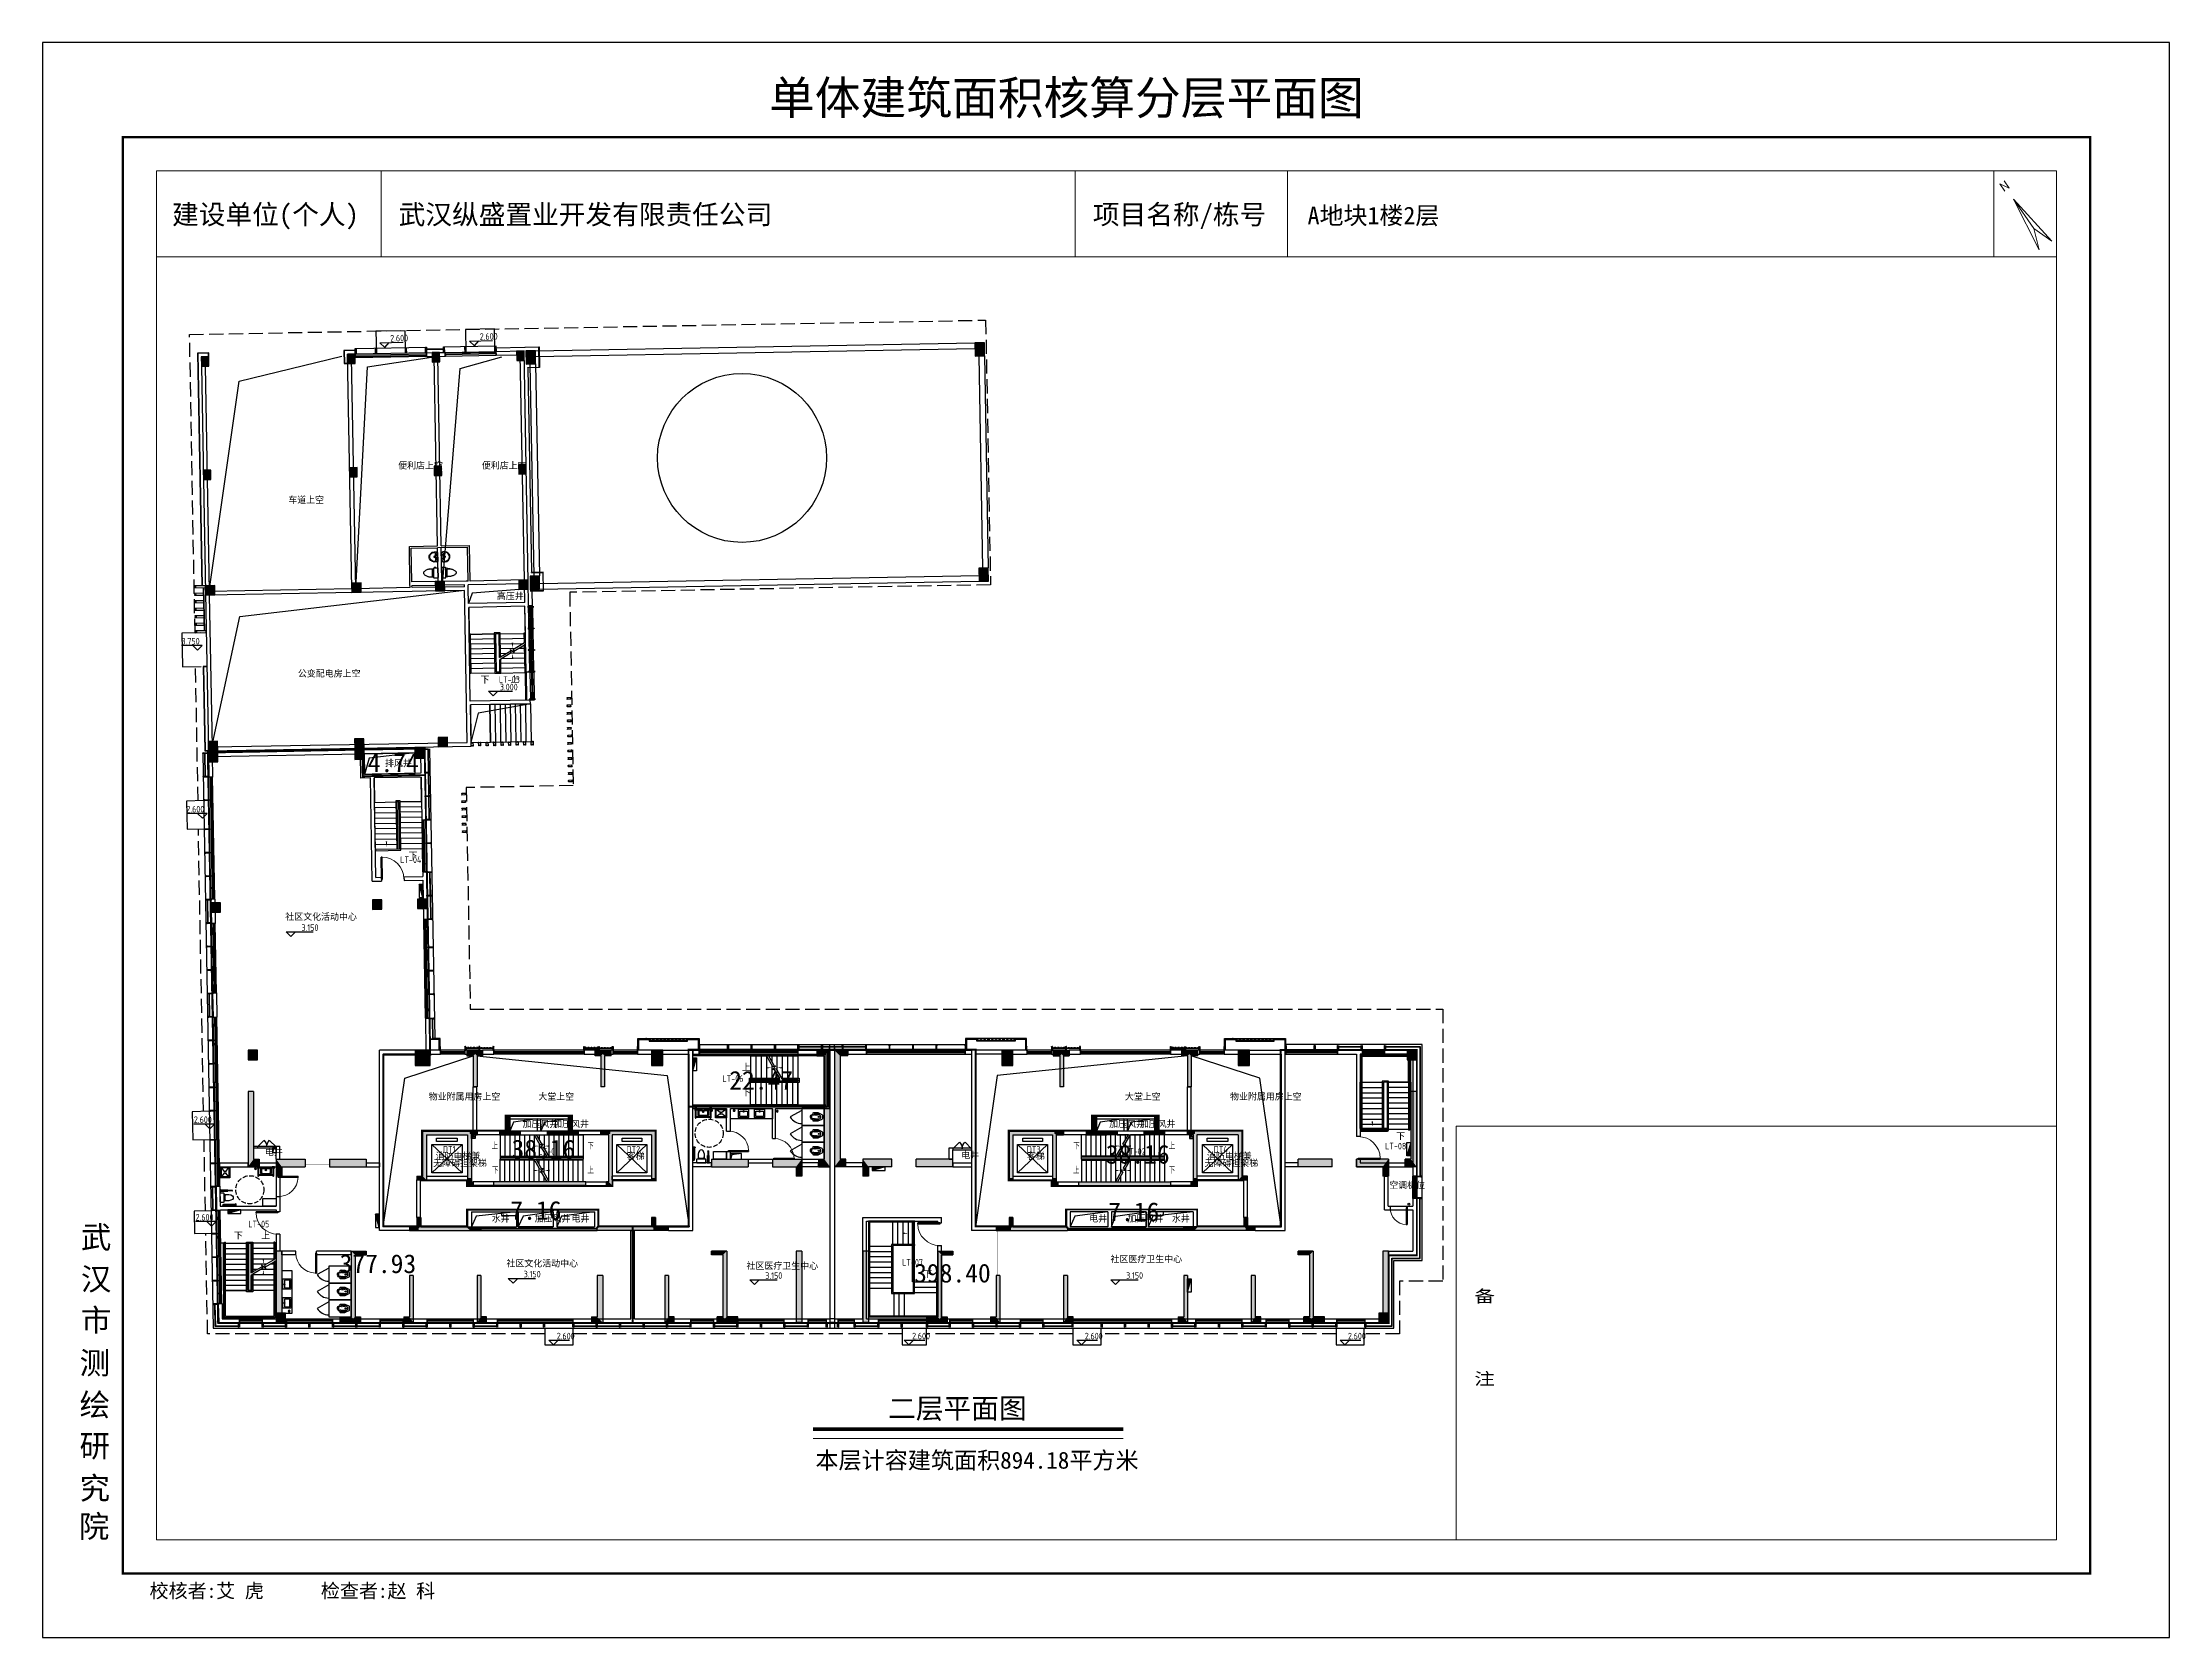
# Model space of a CAD drawing. Extents: x 512858 to 514372, y -232486 to -231710.
# Drawn here: x 513167.7 to 513281, y -231883.9 to -231798.9 of the extents above; entities that cross this region are included whole.
import ezdxf
from ezdxf.enums import TextEntityAlignment as Align

# ---------------------------------------------------------------- set-up
doc = ezdxf.new("R2010")
doc.units = 0
doc.header["$LTSCALE"] = 1000
doc.linetypes.add('__DASH', pattern=[0.35, 0.25, -0.1])
doc.linetypes.add('DASH', pattern=[0.35, 0.25, -0.1])
doc.layers.get('0').update_dxf_attribs({"color": 252})
for name, color, linetype in [('0-灰色石材', 253, 'Continuous'), ('0水提弱电', 253, 'Continuous'), ('1-A-METAL-E', 253, 'Continuous'), ('1-A-METAL-S', 253, 'Continuous'), ('1-线脚', 253, 'Continuous'), ('2#HXT-2F$0$A-ANNO-50-SYMB', 253, 'Continuous'), ('2#HXT-2F$0$A-ANNO-50-TXT', 253, 'Continuous'), ('2#HXT-2F$0$A-HOLE-E', 253, 'Continuous'), ('2#HXT-2F$0$A-PATT-COLU', 253, 'Continuous'), ('2#HXT-2F$0$A-STAIR', 253, 'Continuous'), ('2#HXT-2F$0$A-STR-CONC-B', 253, 'Continuous'), ('2#HXT-2F$0$A-STR-CONC-C', 253, 'Continuous'), ('2#HXT-2F$0$A-WALL-S', 253, 'Continuous'), ('2#HXT-2F$0$A-WINDOW', 253, 'Continuous'), ('2#HXT-2F$0$AA-DOOR_FIRE_TEXT', 253, 'Continuous'), ('6#-造型-1F（实施版）石材-STONE-S', 253, 'Continuous'), ('6#-造型-1F（实施版）金属型材-METAL-S', 253, 'Continuous'), ('6#-造型-1F（实施版）门窗', 253, 'Continuous'), ('6#-造型-1F（实施版）香槟金涂料', 253, 'Continuous'), ('A-ANNO-100-DIM-E', 253, 'Continuous'), ('A-ANNO-100-TXT', 252, 'Continuous'), ('A-ANNO-50-SYMB', 252, 'Continuous'), ('A-DOOR', 252, 'Continuous'), ('A-FIRE-DOOR', 252, 'Continuous'), ('A-HOLE-E', 253, 'Continuous'), ('A-METAL-E', 253, 'Continuous'), ('A-METAL-S', 253, 'Continuous'), ('A-PATT-COLU', 253, 'Continuous'), ('A-SOIL-E', 253, 'Continuous'), ('A-STAIR', 252, 'Continuous'), ('A-STONE-S', 253, 'Continuous'), ('A-STR-CONC-B', 252, 'Continuous'), ('A-STR-CONC-C', 253, 'Continuous'), ('A-STR-CONC-H', 253, 'Continuous'), ('A-TECH-SANT', 253, 'Continuous'), ('A-WALL-S', 252, 'Continuous'), ('A-WINDOW', 253, 'Continuous'), ('AA-洁具及厨具', 253, 'Continuous'), ('LVTRY', 253, 'Continuous'), ('PUB_HATCH', 252, 'Continuous'), ('WALL', 252, 'Continuous'), ('WINDOW', 252, 'Continuous'), ('Y-阳台地漏(不提资)', 253, 'Continuous'), ('楼层注记', 7, 'Continuous'), ('洁具', 253, 'Continuous'), ('看线', 253, 'Continuous'), ('立面轮廓', 253, 'Continuous')]:
    doc.layers.add(name, color=color, linetype=linetype)
for name, color, linetype, lineweight in [('P-FIRE-FH', 252, 'Continuous', 25), ('图廓', 252, 'Continuous', 9), ('面积-计容-住宅-1', 1, 'Continuous', 0), ('面积-计容-社区医疗卫生中心-1', 18, 'Continuous', 0), ('面积-计容-社区文化活动中心-1', 30, 'Continuous', 0)]:
    doc.layers.add(name, color=color, linetype=linetype, lineweight=lineweight)
doc.layers.add('打印图框', color=252, linetype='Continuous', plot=False)
doc.styles.add('2#HXT-2F$0$STANDARD', font='GBENOR', dxfattribs={"bigfont": 'GBCBIG'})
doc.styles.add('dw', font='simhei.ttf')
doc.styles.add('STYLE1', font='stylu.ttf')
doc.styles.add('tkhz1', font='txt.shx', dxfattribs={"width": 0.8, "bigfont": 'hztxt.shx'})
doc.styles.add('TYDG_02', font='TSSDENG.shx', dxfattribs={"width": 0.8, "bigfont": 'hztxt.shx'})
doc.styles.add('宋体', font='simsun.ttc', dxfattribs={"width": 0.7, "height": 10})

msp = doc.modelspace()

# ---------------------------------------------------------------- texts
at = {"layer": 'A-ANNO-100-DIM-E', "color": 252, "style": 'TYDG_02', "width": 0.8}
for p in [(513190.98, -231814.76), (513186.21, -231814.85)]:
    msp.add_text('2.600', height=0.35, rotation=1.0264, dxfattribs=at).set_placement(p)
for s, p in [('3.750', (513175.09, -231830.99)), ('3.000', (513192.05, -231833.43)), ('2.600', (513175.35, -231839.94)), ('3.150', (513181.48, -231846.25)), ('2.600', (513175.75, -231856.48)), ('2.600', (513175.84, -231861.68)), ('3.150', (513193.32, -231864.71)), ('3.150', (513206.19, -231864.79)), ('3.150', (513225.41, -231864.78)), ('2.600', (513195.08, -231868.01)), ('2.600', (513214.01, -231868.01)), ('2.600', (513223.21, -231868.01)), ('2.600', (513237.23, -231868.01))]:
    msp.add_text(s, height=0.35, dxfattribs=at).set_placement(p)
at = {"layer": 'A-ANNO-100-TXT', "color": 252, "style": 'TYDG_02'}
for s, p in [('便利店上空', (513186.63, -231821.66)), ('便利店上空', (513191.09, -231821.66)), ('车道上空', (513180.78, -231823.49)), ('高压井', (513191.89, -231828.62)), ('公变配电房上空', (513181.29, -231832.74)), ('排风井', (513185.93, -231837.52)), ('社区文化活动中心', (513180.62, -231845.7)), ('物业附属用房上空', (513188.26, -231855.28)), ('大堂上空', (513194.1, -231855.28)), ('大堂上空', (513225.35, -231855.28)), ('物业附属用房上空', (513230.95, -231855.28)), ('加压风井', (513193.26, -231856.74)), ('加压风井', (513194.89, -231856.74)), ('加压风井', (513224.51, -231856.74)), ('加压风井', (513226.14, -231856.74)), ('电井', (513179.53, -231858.24)), ('无障碍担架梯', (513188.5, -231858.83)), ('消防电梯兼', (513188.63, -231858.45)), ('客梯', (513198.81, -231858.45)), ('电井', (513216.63, -231858.41)), ('客梯', (513220.13, -231858.45)), ('无障碍担架梯', (513229.59, -231858.83)), ('消防电梯兼', (513229.72, -231858.45)), ('空调机位', (513239.43, -231860)), ('水井', (513191.62, -231861.78)), ('加压风井', (513193.9, -231861.78)), ('电井', (513195.87, -231861.78)), ('电井', (513223.45, -231861.78)), ('加压风井', (513225.48, -231861.78)), ('水井', (513227.85, -231861.78)), ('社区文化活动中心', (513192.4, -231864.17)), ('社区医疗卫生中心', (513205.19, -231864.3)), ('社区医疗卫生中心', (513224.58, -231863.94))]:
    msp.add_text(s, height=0.353, dxfattribs=at).set_placement(p)
at = {"layer": 'A-ANNO-100-TXT', "color": 252, "style": 'TYDG_02', "width": 0.8}
for s, p in [('LT-03', (513192, -231833.03)), ('LT-04', (513186.74, -231842.63)), ('LT-06', (513203.91, -231854.29)), ('DT1', (513189.02, -231858.06)), ('LT-01', (513194.1, -231858.17)), ('DT2', (513198.8, -231858.06)), ('DT3', (513220.12, -231858.06)), ('LT-02', (513225.35, -231858.17)), ('DT4', (513230.08, -231858.06)), ('LT-08', (513239.21, -231857.89)), ('LT-05', (513178.65, -231862.04)), ('LT-07', (513213.48, -231864.08))]:
    msp.add_text(s, height=0.35, dxfattribs=at).set_placement(p)
at = {"layer": 'A-ANNO-50-SYMB', "color": 252, "style": 'TYDG_02'}
for s, p in [('下', (513191.02, -231833.07)), ('上', (513192.62, -231833.05)), ('下', (513187.19, -231842.44)), ('上', (513204.94, -231853.71)), ('下', (513204.94, -231855.06)), ('下', (513239.8, -231857.39)), ('下', (513177.88, -231862.68)), ('上', (513179.33, -231862.68)), ('下', (513214.6, -231864.74))]:
    msp.add_text(s, height=0.353, dxfattribs=at).set_placement(p)
at = {"layer": '图廓', "color": 0, "style": 'STYLE1'}
msp.add_text('单体建筑面积核算分层平面图', height=1.7864, dxfattribs=at).set_placement((513222.23, -231803.29), align=Align.BOTTOM_CENTER)
at = {"layer": '图廓', "color": 0, "linetype": 'ByBlock', "style": 'tkhz1'}
msp.add_text('N', height=0.476, rotation=34.5814, dxfattribs=at).set_placement((513272.07, -231806.37), align=Align.TOP_CENTER)
at = {"layer": '图廓', "color": 0, "linetype": 'ByBlock', "ltscale": 2, "style": 'tkhz1'}
msp.add_text('N', height=0.476, rotation=34.5814, dxfattribs=at).set_placement((513272.07, -231806.37), align=Align.TOP_CENTER)
at = {"layer": '图廓', "color": 0}
for s, height, style, p in [('建设单位(个人)', 1.042, 'dw', (513174.59, -231808.6)), ('武汉纵盛置业开发有限责任公司', 1.0421, 'dw', (513186.66, -231808.6)), ('项目名称/栋号', 1.042, 'dw', (513223.64, -231808.6)), ('A地块1楼2层', 0.936, 'dw', (513235.08, -231808.6)), (' 校核者:艾 虎      检查者:赵 科', 0.7443, '宋体', (513172.88, -231881.78))]:
    msp.add_text(s, height=height, dxfattribs=dict(at, style=style)).set_placement(p)
at = {"layer": '图廓', "color": 0, "linetype": 'Continuous', "style": 'STYLE1'}
for s, p in [('武', (513169.73, -231863.16)), ('汉', (513169.73, -231865.39)), ('市', (513169.73, -231867.58)), ('测', (513169.66, -231869.86)), ('绘', (513169.66, -231872.09)), ('研', (513169.66, -231874.28)), ('究', (513169.66, -231876.53)), ('院', (513169.62, -231878.57))]:
    msp.add_text(s, height=1.19, dxfattribs=at).set_placement(p)
at = {"layer": '图廓', "color": 0, "style": 'dw', "width": 1.25}
for s, p in [('备', (513243.96, -231866.03)), ('注', (513243.96, -231870.43))]:
    msp.add_text(s, height=0.643, dxfattribs=at).set_placement(p)
at = {"layer": '图廓', "color": 7, "style": 'dw'}
msp.add_text('本层计容建筑面积894.18平方米', height=0.9022, dxfattribs=at).set_placement((513208.86, -231874.9))
at = {"layer": '楼层注记', "style": 'dw'}
msp.add_text('二层平面图', height=1.083, dxfattribs=at).set_placement((513212.73, -231872.23))
at = {"layer": '面积-计容-住宅-1', "style": 'dw'}
for s, p in [('4.74', (513185.01, -231837.79)), ('38.16', (513192.67, -231858.37)), ('38.16', (513224.33, -231858.65)), ('7.16', (513192.61, -231861.64)), ('7.16', (513224.46, -231861.71))]:
    msp.add_text(s, height=1, dxfattribs=at).set_placement(p)
at = {"layer": '面积-计容-社区医疗卫生中心-1', "linetype": 'DASH', "ltscale": 3000, "style": 'dw'}
msp.add_text('398.40', height=1, dxfattribs=at).set_placement((513214.12, -231864.98))
at = {"layer": '面积-计容-社区文化活动中心-1', "ltscale": 3, "style": 'dw'}
for s, p in [('22.47', (513204.27, -231854.71)), ('377.93', (513183.51, -231864.48))]:
    msp.add_text(s, height=1, dxfattribs=at).set_placement(p)

# ---------------------------------------------------------------- blocks, each defined once
blk = doc.blocks.new('1新432#HXT-2F$0$$WINLIB2D$00000039')
at = {"color": 0}
for points in [[(-0.5, 0.5), (-0.5, -0.5)], [(0.5, 0.5), (-0.5, 0.5)], [(-0.5, 0.17), (0.5, 0.17)], [(-0.45, -0.17), (-0.5, 0.08)], [(-0.38, -0.17), (-0.45, 0.17)], [(-0.32, -0.17), (-0.38, 0.17)], [(-0.25, -0.17), (-0.31, 0.17)], [(-0.18, -0.17), (-0.24, 0.17)], [(-0.11, -0.17), (-0.18, 0.17)], [(-0.04, -0.17), (-0.11, 0.17)], [(0.02, -0.17), (-0.04, 0.17)], [(0.09, -0.17), (0.03, 0.17)], [(0.16, -0.17), (0.1, 0.17)], [(0.23, -0.17), (0.16, 0.17)], [(0.3, -0.17), (0.23, 0.17)], [(0.36, -0.17), (0.3, 0.17)], [(0.43, -0.17), (0.37, 0.17)], [(0.5, -0.17), (0.44, 0.17)], [(0.5, -0.5), (0.5, 0.5)], [(-0.5, -0.17), (0.5, -0.17)], [(0.5, -0.5), (-0.5, -0.5)]]:
    blk.add_lwpolyline(points, dxfattribs=at)
blk = doc.blocks.new('1新422#HXT-2F$0$$WINLIB2D$00000001')
at = {"color": 0}
for points in [[(-0.5, 0.5), (-0.5, -0.5)], [(-0.5, 0.5), (0.5, 0.5)], [(0.5, -0.5), (0.5, 0.5)], [(0.5, 0.167), (-0.5, 0.167)], [(0.5, -0.167), (-0.5, -0.167)], [(-0.5, -0.5), (0.5, -0.5)]]:
    blk.add_lwpolyline(points, dxfattribs=at)
blk = doc.blocks.new('1新159_FZH')
blk.add_lwpolyline([(-0.5, -0.5), (0.5, -0.5), (0.5, 0.5), (-0.5, 0.5)], close=True)
at = {"layer": 'PUB_HATCH'}
blk.add_solid([(-0.5, -0.5), (0.5, -0.5), (-0.5, 0.5), (0.5, 0.5)], dxfattribs=at)
blk = doc.blocks.new('1新412#HXT-2F')
at = {"layer": '2#HXT-2F$0$A-PATT-COLU'}
for points in [[(-150107, -995271), (-149757, -995271), (-149657, -995171), (-149657, -994971), (-150107, -994971)], [(-149657, -995171), (-149757, -995271), (-149757, -996921), (-149557, -996921), (-149557, -995271)], [(-149657, -995171), (-149557, -995271), (-149257, -995271), (-149257, -994971), (-149657, -994971)], [(-142857, -995171), (-142857, -994971), (-143257, -994971), (-143257, -995271), (-142957, -995271)], [(-142857, -995171), (-142957, -995271), (-142957, -996921), (-142757, -996921), (-142757, -995271)], [(-142407, -994971), (-142857, -994971), (-142857, -995171), (-142757, -995271), (-142407, -995271)], [(-118857, -995271), (-118507, -995271), (-118407, -995171), (-118407, -994971), (-118857, -994971)], [(-118407, -995171), (-118507, -995271), (-118507, -996921), (-118307, -996921), (-118307, -995271)], [(-118407, -995171), (-118307, -995271), (-118007, -995271), (-118007, -994971), (-118407, -994971)], [(-111607, -995171), (-111607, -994971), (-112007, -994971), (-112007, -995271), (-111707, -995271)], [(-111607, -995171), (-111707, -995271), (-111707, -996921), (-111507, -996921), (-111507, -995271)], [(-111157, -994971), (-111607, -994971), (-111607, -995171), (-111507, -995271), (-111157, -995271)], [(-152257, -999471), (-152457, -999271), (-152457, -1001671), (-152257, -1001871)], [(-152457, -999271), (-152257, -999471), (-150057, -999471), (-149957, -999404), (-149957, -999271)], [(-149957, -999404), (-149857, -999471), (-149557, -999471), (-149557, -999271), (-149957, -999271)], [(-148357, -999471), (-147907, -999471), (-147907, -999338), (-148007, -999271), (-148357, -999271)], [(-148007, -998471), (-148007, -999271), (-147907, -999338), (-147807, -999271), (-147807, -998471)], [(-147907, -999338), (-147907, -999471), (-147257, -999471), (-147257, -999271), (-147807, -999271)], [(-144607, -999338), (-144707, -999271), (-145257, -999271), (-145257, -999471), (-144607, -999471)], [(-144707, -998471), (-144707, -999271), (-144607, -999338), (-144507, -999271), (-144507, -998471)], [(-144157, -999271), (-144507, -999271), (-144607, -999338), (-144607, -999471), (-144157, -999471)], [(-142457, -999404), (-142457, -999271), (-142957, -999271), (-142957, -999471), (-142557, -999471)], [(-140257, -999471), (-140057, -999271), (-142457, -999271), (-142457, -999404), (-142357, -999471)], [(-140057, -999271), (-140257, -999471), (-140257, -1001771), (-140057, -1001771)], [(-121207, -999271), (-121007, -999471), (-118907, -999471), (-118807, -999404), (-118807, -999271)], [(-121007, -999471), (-121207, -999271), (-121207, -1001771), (-121007, -1001771)], [(-118807, -999404), (-118707, -999471), (-118307, -999471), (-118307, -999271), (-118807, -999271)], [(-117107, -999471), (-116657, -999471), (-116657, -999338), (-116757, -999271), (-117107, -999271)], [(-116757, -998471), (-116757, -998571), (-116557, -998571), (-116557, -998471)], [(-116557, -998571), (-116757, -998571), (-116757, -999271), (-116657, -999338), (-116557, -999271)], [(-116657, -999338), (-116657, -999471), (-116007, -999471), (-116007, -999271), (-116557, -999271)], [(-113357, -999338), (-113457, -999271), (-114007, -999271), (-114007, -999471), (-113357, -999471)], [(-113457, -998471), (-113457, -998571), (-113257, -998571), (-113257, -998471)], [(-113257, -998571), (-113457, -998571), (-113457, -999271), (-113357, -999338), (-113257, -999271)], [(-112907, -999271), (-113257, -999271), (-113357, -999338), (-113357, -999471), (-112907, -999471)], [(-111307, -999404), (-111307, -999271), (-111707, -999271), (-111707, -999471), (-111407, -999471)], [(-109007, -999471), (-108807, -999271), (-111307, -999271), (-111307, -999404), (-111207, -999471)], [(-108807, -999271), (-109007, -999471), (-109007, -1001871), (-108807, -1001671)], [(-149957, -999404), (-150057, -999471), (-150057, -1001771), (-149857, -1001771), (-149857, -999471)], [(-142457, -999404), (-142557, -999471), (-142557, -1001971), (-142357, -1002171), (-142357, -999471)], [(-118807, -999404), (-118907, -999471), (-118907, -1001771), (-118707, -1001771), (-118707, -999471)], [(-111307, -999404), (-111407, -999471), (-111407, -1001771), (-111207, -1001771), (-111207, -999471)], [(-152757, -1001871), (-152257, -1001871), (-152457, -1001671), (-152757, -1001671)], [(-149857, -1001771), (-150057, -1001771), (-150057, -1002171), (-149857, -1001971)], [(-149857, -1001971), (-150057, -1002171), (-149757, -1002171), (-149757, -1001971)], [(-143757, -1001971), (-148657, -1001971), (-148657, -1002171), (-143757, -1002171)], [(-142357, -1002171), (-142557, -1001971), (-142657, -1001971), (-142657, -1002171)], [(-140057, -1001771), (-140257, -1001771), (-140257, -1001871), (-140057, -1001871)], [(-121007, -1001771), (-121207, -1001771), (-121207, -1001871), (-121007, -1001871)], [(-118707, -1001771), (-118907, -1001771), (-118907, -1002171), (-118707, -1001971)], [(-118707, -1001971), (-118907, -1002171), (-118607, -1002171), (-118607, -1001971)], [(-117507, -1002171), (-112607, -1002171), (-112607, -1001971), (-117507, -1001971)], [(-111207, -1002171), (-111407, -1001971), (-111507, -1001971), (-111507, -1002171)], [(-111207, -1001771), (-111407, -1001771), (-111407, -1001971), (-111207, -1002171)], [(-108507, -1001671), (-108807, -1001671), (-109007, -1001871), (-108507, -1001871)], [(-152757, -1003871), (-152757, -1004371), (-152657, -1004438), (-152557, -1004371), (-152557, -1003871)], [(-140257, -1003871), (-140257, -1004371), (-140157, -1004438), (-140057, -1004371), (-140057, -1003871)], [(-121207, -1003871), (-121207, -1004371), (-121107, -1004438), (-121007, -1004371), (-121007, -1003871)], [(-108707, -1003871), (-108707, -1004371), (-108607, -1004438), (-108507, -1004371), (-108507, -1003871)], [(-153157, -1004571), (-152657, -1004571), (-152657, -1004438), (-152757, -1004371), (-153157, -1004371)], [(-152657, -1004438), (-152657, -1004571), (-149957, -1004571), (-149957, -1004371), (-152557, -1004371)], [(-149957, -1004371), (-149957, -1004571), (-149357, -1004571), (-149357, -1004371)], [(-140157, -1004438), (-140257, -1004371), (-143157, -1004371), (-143157, -1004571), (-140157, -1004571)], [(-139357, -1004371), (-140057, -1004371), (-140157, -1004438), (-140157, -1004571), (-139357, -1004571)], [(-121907, -1004571), (-121107, -1004571), (-121107, -1004438), (-121207, -1004371), (-121907, -1004371)], [(-121107, -1004438), (-121107, -1004571), (-118107, -1004571), (-118107, -1004371), (-121007, -1004371)], [(-111307, -1004571), (-111307, -1004371), (-111907, -1004371), (-111907, -1004571)], [(-108607, -1004438), (-108707, -1004371), (-111307, -1004371), (-111307, -1004571), (-108607, -1004571)], [(-108107, -1004371), (-108507, -1004371), (-108607, -1004438), (-108607, -1004571), (-108107, -1004571)]]:
    blk.add_hatch(color=256, dxfattribs=at).paths.add_polyline_path(points)
for points in [[(-148257, -1003571), (-148257, -1003771), (-147457, -1003771)], [(-113007, -1003571), (-113007, -1003771), (-113807, -1003771)]]:
    blk.add_lwpolyline(points)
at = {"layer": '2#HXT-2F$0$A-ANNO-50-SYMB', "elevation": 0}
for points in [[(-148457, -1000071, 0, 0, 0), (-146247, -1000071, 0, 80, 0), (-146547, -1000071, 0, 0, 0)], [(-143777, -1000071, 0, 0, 0), (-145987, -1000071, 0, 80, 0), (-145687, -1000071, 0, 0, 0)], [(-117487, -1000071, 0, 0, 0), (-115277, -1000071, 0, 80, 0), (-115577, -1000071, 0, 0, 0)], [(-112807, -1000071, 0, 0, 0), (-115017, -1000071, 0, 80, 0), (-114717, -1000071, 0, 0, 0)], [(-148457, -1001371, 0, 0, 0), (-146247, -1001371, 0, 80, 0), (-146547, -1001371, 0, 0, 0)], [(-143777, -1001371, 0, 0, 0), (-145987, -1001371, 0, 80, 0), (-145687, -1001371, 0, 0, 0)], [(-117487, -1001371, 0, 0, 0), (-115277, -1001371, 0, 80, 0), (-115577, -1001371, 0, 0, 0)], [(-112807, -1001371, 0, 0, 0), (-115017, -1001371, 0, 80, 0), (-114717, -1001371, 0, 0, 0)]]:
    blk.add_lwpolyline(points, format="xyseb", dxfattribs=at)
at = {"layer": '2#HXT-2F$0$A-HOLE-E'}
for points in [[(-147807, -998621), (-146357, -998621), (-146357, -999271), (-147807, -999271)], [(-146157, -998621), (-144707, -998621), (-144707, -999271), (-146157, -999271)], [(-116557, -998621), (-115107, -998621), (-115107, -999271), (-116557, -999271)], [(-114907, -998621), (-113457, -998621), (-113457, -999271), (-114907, -999271)], [(-147357, -1003571), (-145507, -1003571), (-145507, -1004371), (-147357, -1004371)], [(-113907, -1003571), (-115757, -1003571), (-115757, -1004371), (-113907, -1004371)]]:
    blk.add_lwpolyline(points, close=True, dxfattribs=at)
for points in [[(-146357, -998621), (-147617, -998800), (-147807, -999271)], [(-144707, -998621), (-145967, -998800), (-146157, -999271)], [(-115107, -998621), (-116367, -998800), (-116557, -999271)], [(-113457, -998621), (-114717, -998800), (-114907, -999271)], [(-147457, -1003571), (-149607, -1003812), (-149857, -1004371)], [(-145507, -1003571), (-147107, -1003812), (-147357, -1004371)], [(-143307, -1003571), (-145057, -1003812), (-145307, -1004371)], [(-115957, -1003571), (-117707, -1003812), (-117957, -1004371)], [(-115757, -1004371), (-115549, -1003812), (-113907, -1003571)], [(-111407, -1003571), (-113557, -1003812), (-113807, -1004371)]]:
    blk.add_lwpolyline(points, dxfattribs=at)
at = {"layer": '2#HXT-2F$0$A-STAIR'}
for p, q in [((-151957, -1001496), (-151957, -999996)), ((-151957, -999996), (-150357, -999996)), ((-150357, -999996), (-151957, -1001496)), ((-150357, -1001496), (-151957, -999996)), ((-151707, -999821), (-151707, -999646)), ((-151707, -999646), (-150607, -999646)), ((-150607, -999821), (-151707, -999821)), ((-150607, -999646), (-150607, -999821)), ((-150357, -999996), (-150357, -1001496)), ((-148327, -999471), (-146521, -999471)), ((-148327, -999471), (-148327, -1000611)), ((-148067, -999471), (-148067, -1000611)), ((-147807, -999471), (-147807, -1000611)), ((-147547, -999471), (-147547, -1000611)), ((-147287, -999471), (-147287, -1000611)), ((-147027, -999471), (-147027, -1000611)), ((-146767, -999471), (-146767, -1000611)), ((-146521, -999471), (-146212, -1000007)), ((-146507, -999495), (-146507, -1000611)), ((-146406, -999471), (-143907, -999471)), ((-146406, -999471), (-146112, -999980)), ((-146247, -999471), (-146247, -999746)), ((-146247, -999946), (-146247, -1000611)), ((-146212, -1000007), (-146040, -999960)), ((-146040, -999960), (-146212, -1000166)), ((-146212, -1000166), (-146032, -1000118)), ((-146132, -1000145), (-145828, -1000671)), ((-146032, -1000118), (-145713, -1000671)), ((-145987, -999471), (-145987, -1000196)), ((-145987, -1000396), (-145987, -1000611)), ((-145727, -999471), (-145727, -1000611)), ((-145467, -999471), (-145467, -1000611)), ((-145207, -999471), (-145207, -1000611)), ((-144947, -999471), (-144947, -1000611)), ((-144687, -999471), (-144687, -1000611)), ((-144427, -999471), (-144427, -1000611)), ((-144167, -999471), (-144167, -1000611)), ((-143907, -999471), (-143907, -1000611)), ((-142107, -1001496), (-142107, -999996)), ((-142107, -999996), (-140507, -999996)), ((-140507, -999996), (-142107, -1001496)), ((-140507, -1001496), (-142107, -999996)), ((-141832, -999821), (-141832, -999646)), ((-141832, -999646), (-140782, -999646)), ((-140782, -999821), (-141832, -999821)), ((-140782, -999646), (-140782, -999821)), ((-140507, -999996), (-140507, -1001496)), ((-120757, -1001496), (-120757, -999996)), ((-120757, -999996), (-119157, -999996)), ((-119157, -999996), (-120757, -1001496)), ((-119157, -1001496), (-120757, -999996)), ((-120482, -999821), (-120482, -999646)), ((-120482, -999646), (-119432, -999646)), ((-119432, -999821), (-120482, -999821)), ((-119432, -999646), (-119432, -999821)), ((-119157, -999996), (-119157, -1001496)), ((-114858, -999471), (-117357, -999471)), ((-117357, -1000611), (-117357, -999471)), ((-117097, -1000611), (-117097, -999471)), ((-116837, -1000611), (-116837, -999471)), ((-116577, -1000611), (-116577, -999471)), ((-116317, -1000611), (-116317, -999471)), ((-116057, -1000611), (-116057, -999471)), ((-115797, -1000611), (-115797, -999471)), ((-115551, -1000671), (-115228, -1000112)), ((-115537, -1000611), (-115537, -999471)), ((-115436, -1000671), (-115155, -1000185)), ((-115155, -1000185), (-115281, -1000059)), ((-115281, -1000059), (-115017, -1000106)), ((-115277, -1000056), (-115277, -999471)), ((-115277, -1000196), (-115277, -1000064)), ((-115277, -1000611), (-115277, -1000396)), ((-115149, -999974), (-114858, -999471)), ((-115017, -1000106), (-115149, -999974)), ((-115075, -1000047), (-114743, -999471)), ((-115017, -999746), (-115017, -999471)), ((-115017, -1000105), (-115017, -999946)), ((-115017, -1000611), (-115017, -1000106)), ((-114757, -1000611), (-114757, -999495)), ((-112937, -999471), (-114743, -999471)), ((-114497, -1000611), (-114497, -999471)), ((-114237, -1000611), (-114237, -999471)), ((-113977, -1000611), (-113977, -999471)), ((-113717, -1000611), (-113717, -999471)), ((-113457, -1000611), (-113457, -999471)), ((-113197, -1000611), (-113197, -999471)), ((-112937, -1000611), (-112937, -999471)), ((-110907, -1001496), (-110907, -999996)), ((-110907, -999996), (-109307, -999996)), ((-109307, -999996), (-110907, -1001496)), ((-109307, -1001496), (-110907, -999996)), ((-110657, -999821), (-110657, -999646)), ((-110657, -999646), (-109557, -999646)), ((-109557, -999821), (-110657, -999821)), ((-109557, -999646), (-109557, -999821)), ((-109307, -999996), (-109307, -1001496)), ((-150357, -1001496), (-151957, -1001496)), ((-148327, -1000611), (-148327, -1000671)), ((-148327, -1000611), (-145863, -1000611)), ((-148327, -1000611), (-148327, -1000671)), ((-148327, -1000671), (-145828, -1000671)), ((-148327, -1000671), (-145828, -1000671)), ((-146521, -1000771), (-148327, -1000771)), ((-148327, -1000831), (-148327, -1000771)), ((-146521, -1000771), (-148327, -1000771)), ((-148327, -1000831), (-148327, -1000771)), ((-148327, -1001971), (-148327, -1000831)), ((-146486, -1000831), (-148327, -1000831)), ((-148067, -1001971), (-148067, -1000831)), ((-147807, -1001971), (-147807, -1000831)), ((-147547, -1001971), (-147547, -1000831)), ((-147287, -1001971), (-147287, -1000831)), ((-147027, -1001971), (-147027, -1000831)), ((-146767, -1001971), (-146767, -1000831)), ((-146202, -1001324), (-146521, -1000771)), ((-146507, -1001971), (-146507, -1000831)), ((-143907, -1000771), (-146406, -1000771)), ((-146102, -1001297), (-146406, -1000771)), ((-143907, -1000771), (-146406, -1000771)), ((-143907, -1000831), (-146371, -1000831)), ((-146247, -1001046), (-146247, -1000831)), ((-146247, -1001971), (-146247, -1001246)), ((-146022, -1001275), (-146202, -1001324)), ((-146194, -1001481), (-146022, -1001275)), ((-146022, -1001435), (-146194, -1001481)), ((-145828, -1001971), (-146122, -1001462)), ((-145713, -1001971), (-146022, -1001435)), ((-145987, -1001496), (-145987, -1000831)), ((-145747, -1000611), (-143907, -1000611)), ((-145727, -1001946), (-145727, -1000831)), ((-145713, -1000671), (-143907, -1000671)), ((-145713, -1000671), (-143907, -1000671)), ((-145467, -1001971), (-145467, -1000831)), ((-145207, -1001971), (-145207, -1000831)), ((-144947, -1001971), (-144947, -1000831)), ((-144687, -1001971), (-144687, -1000831)), ((-144427, -1001971), (-144427, -1000831)), ((-144167, -1001971), (-144167, -1000831)), ((-143907, -1000611), (-143907, -1000671)), ((-143907, -1000611), (-143907, -1000671)), ((-143907, -1000831), (-143907, -1000771)), ((-143907, -1000831), (-143907, -1000771)), ((-143907, -1001971), (-143907, -1000831)), ((-140507, -1001496), (-142107, -1001496)), ((-119157, -1001496), (-120757, -1001496)), ((-117357, -1000671), (-117357, -1000611)), ((-115516, -1000611), (-117357, -1000611)), ((-117357, -1000671), (-117357, -1000611)), ((-115551, -1000671), (-117357, -1000671)), ((-115551, -1000671), (-117357, -1000671)), ((-117357, -1000771), (-114858, -1000771)), ((-117357, -1000771), (-117357, -1000831)), ((-117357, -1000771), (-114858, -1000771)), ((-117357, -1000771), (-117357, -1000831)), ((-117357, -1000831), (-117357, -1001971)), ((-117357, -1000831), (-114893, -1000831)), ((-117097, -1000831), (-117097, -1001971)), ((-116837, -1000831), (-116837, -1001971)), ((-116577, -1000831), (-116577, -1001971)), ((-116317, -1000831), (-116317, -1001971)), ((-116057, -1000831), (-116057, -1001971)), ((-115797, -1000831), (-115797, -1001971)), ((-115219, -1001395), (-115551, -1001971)), ((-115537, -1000831), (-115537, -1001946)), ((-112937, -1000671), (-115436, -1000671)), ((-112937, -1000671), (-115436, -1000671)), ((-115145, -1001468), (-115436, -1001971)), ((-112937, -1000611), (-115401, -1000611)), ((-115277, -1000831), (-115277, -1001336)), ((-115277, -1001336), (-115277, -1001496)), ((-115012, -1001383), (-115277, -1001336)), ((-115277, -1001336), (-115145, -1001468)), ((-114858, -1000771), (-115139, -1001257)), ((-115139, -1001257), (-115012, -1001383)), ((-114743, -1000771), (-115065, -1001330)), ((-115017, -1000831), (-115017, -1001046)), ((-115017, -1001246), (-115017, -1001378)), ((-115017, -1001386), (-115017, -1001971)), ((-114777, -1000831), (-112937, -1000831)), ((-114757, -1000831), (-114757, -1001971)), ((-114743, -1000771), (-112937, -1000771)), ((-114743, -1000771), (-112937, -1000771)), ((-114497, -1000831), (-114497, -1001971)), ((-114237, -1000831), (-114237, -1001971)), ((-113977, -1000831), (-113977, -1001971)), ((-113717, -1000831), (-113717, -1001971)), ((-113457, -1000831), (-113457, -1001971)), ((-113197, -1000831), (-113197, -1001971)), ((-112937, -1000671), (-112937, -1000611)), ((-112937, -1000671), (-112937, -1000611)), ((-112937, -1000771), (-112937, -1000831)), ((-112937, -1000771), (-112937, -1000831)), ((-112937, -1000831), (-112937, -1001971)), ((-109307, -1001496), (-110907, -1001496)), ((-145828, -1001971), (-148327, -1001971)), ((-145987, -1001971), (-145987, -1001696)), ((-143907, -1001971), (-145713, -1001971)), ((-117357, -1001971), (-115551, -1001971)), ((-115436, -1001971), (-112937, -1001971)), ((-115277, -1001696), (-115277, -1001971))]:
    blk.add_line(p, q, dxfattribs=at)
at = {"layer": '2#HXT-2F$0$A-STR-CONC-B'}
for p, q in [((-150107, -994971), (-149657, -994971)), ((-150107, -994971), (-150107, -995271)), ((-150107, -995271), (-149757, -995271)), ((-149757, -995271), (-149757, -996921)), ((-149657, -994971), (-149257, -994971)), ((-149557, -995271), (-149257, -995271)), ((-149557, -995271), (-149557, -996921)), ((-149257, -994971), (-149257, -995271)), ((-142857, -994971), (-143257, -994971)), ((-143257, -995271), (-143257, -994971)), ((-142957, -995271), (-143257, -995271)), ((-142957, -995271), (-142957, -996921)), ((-142407, -994971), (-142857, -994971)), ((-142757, -995271), (-142757, -996921)), ((-142407, -995271), (-142757, -995271)), ((-142407, -995271), (-142407, -994971)), ((-118857, -994971), (-118407, -994971)), ((-118857, -994971), (-118857, -995271)), ((-118857, -995271), (-118507, -995271)), ((-118507, -995271), (-118507, -996921)), ((-118407, -994971), (-118007, -994971)), ((-118307, -995271), (-118307, -996921)), ((-118307, -995271), (-118007, -995271)), ((-118007, -994971), (-118007, -995271)), ((-111607, -994971), (-112007, -994971)), ((-112007, -995271), (-112007, -994971)), ((-111707, -995271), (-112007, -995271)), ((-111707, -995271), (-111707, -996921)), ((-111157, -994971), (-111607, -994971)), ((-111507, -995271), (-111507, -996921)), ((-111157, -995271), (-111507, -995271)), ((-111157, -995271), (-111157, -994971)), ((-149557, -996921), (-149757, -996921)), ((-142757, -996921), (-142957, -996921)), ((-118307, -996921), (-118507, -996921)), ((-111507, -996921), (-111707, -996921)), ((-152457, -999271), (-152457, -1001671)), ((-152457, -999271), (-149957, -999271)), ((-149957, -999271), (-149557, -999271)), ((-149557, -999271), (-149557, -999471)), ((-148357, -999271), (-148007, -999271)), ((-148357, -999271), (-148357, -999471)), ((-148007, -998471), (-148007, -999271)), ((-147807, -998471), (-148007, -998471)), ((-147807, -998471), (-147807, -999271)), ((-147807, -999271), (-147257, -999271)), ((-147257, -999271), (-147257, -999471)), ((-144707, -999271), (-145257, -999271)), ((-145257, -999471), (-145257, -999271)), ((-144707, -998471), (-144707, -999271)), ((-144507, -998471), (-144707, -998471)), ((-144507, -998471), (-144507, -999271)), ((-144157, -999271), (-144507, -999271)), ((-144157, -999471), (-144157, -999271)), ((-142457, -999271), (-142957, -999271)), ((-142957, -999471), (-142957, -999271)), ((-140057, -999271), (-142457, -999271)), ((-140057, -999271), (-140057, -1001771)), ((-121207, -999271), (-118807, -999271)), ((-121207, -999271), (-121207, -1001771)), ((-118807, -999271), (-118307, -999271)), ((-118307, -999271), (-118307, -999471)), ((-117107, -999271), (-116757, -999271)), ((-117107, -999271), (-117107, -999471)), ((-116757, -998471), (-116757, -998571)), ((-116557, -998471), (-116757, -998471)), ((-116757, -998571), (-116757, -999271)), ((-116557, -998471), (-116557, -998571)), ((-116557, -998571), (-116557, -999271)), ((-116557, -999271), (-116007, -999271)), ((-116007, -999271), (-116007, -999471)), ((-113457, -999271), (-114007, -999271)), ((-114007, -999471), (-114007, -999271)), ((-113457, -998471), (-113457, -998571)), ((-113257, -998471), (-113457, -998471)), ((-113457, -998571), (-113457, -999271)), ((-113257, -998471), (-113257, -998571)), ((-113257, -998571), (-113257, -999271)), ((-112907, -999271), (-113257, -999271)), ((-112907, -999471), (-112907, -999271)), ((-111307, -999271), (-111707, -999271)), ((-111707, -999471), (-111707, -999271)), ((-108807, -999271), (-111307, -999271)), ((-108807, -999271), (-108807, -1001671)), ((-152257, -999471), (-152257, -1001871)), ((-152257, -999471), (-150057, -999471)), ((-150057, -999471), (-150057, -1001771)), ((-149857, -999471), (-149857, -1001771)), ((-149857, -999471), (-149557, -999471)), ((-148357, -999471), (-147907, -999471)), ((-147907, -999471), (-147257, -999471)), ((-144607, -999471), (-145257, -999471)), ((-144157, -999471), (-144607, -999471)), ((-142557, -999471), (-142957, -999471)), ((-142557, -999471), (-142557, -1001971)), ((-142357, -999471), (-142357, -1002171)), ((-140257, -999471), (-142357, -999471)), ((-140257, -999471), (-140257, -1001771)), ((-121007, -999471), (-118907, -999471)), ((-121007, -999471), (-121007, -1001771)), ((-118907, -999471), (-118907, -1001771)), ((-118707, -999471), (-118707, -1001771)), ((-118707, -999471), (-118307, -999471)), ((-117107, -999471), (-116657, -999471)), ((-116657, -999471), (-116007, -999471)), ((-113357, -999471), (-114007, -999471)), ((-112907, -999471), (-113357, -999471)), ((-111407, -999471), (-111707, -999471)), ((-111407, -999471), (-111407, -1001771)), ((-109007, -999471), (-111207, -999471)), ((-111207, -999471), (-111207, -1001771)), ((-109007, -999471), (-109007, -1001871)), ((-152757, -1001671), (-152457, -1001671)), ((-152757, -1001671), (-152757, -1001871)), ((-152757, -1001871), (-152257, -1001871)), ((-150057, -1001771), (-150057, -1002171)), ((-150057, -1002171), (-149757, -1002171)), ((-149857, -1001771), (-149857, -1001971)), ((-149857, -1001971), (-149757, -1001971)), ((-149757, -1001971), (-149757, -1002171)), ((-143757, -1001971), (-148657, -1001971)), ((-148657, -1002171), (-148657, -1001971)), ((-143757, -1002171), (-148657, -1002171)), ((-143757, -1002171), (-143757, -1001971)), ((-142557, -1001971), (-142657, -1001971)), ((-142657, -1002171), (-142657, -1001971)), ((-142357, -1002171), (-142657, -1002171)), ((-140257, -1001771), (-140257, -1001871)), ((-140057, -1001871), (-140257, -1001871)), ((-140057, -1001771), (-140057, -1001871)), ((-121207, -1001771), (-121207, -1001871)), ((-121007, -1001871), (-121207, -1001871)), ((-121007, -1001771), (-121007, -1001871)), ((-118907, -1001771), (-118907, -1002171)), ((-118907, -1002171), (-118607, -1002171)), ((-118707, -1001771), (-118707, -1001971)), ((-118707, -1001971), (-118607, -1001971)), ((-118607, -1001971), (-118607, -1002171)), ((-117507, -1001971), (-112607, -1001971)), ((-117507, -1001971), (-117507, -1002171)), ((-117507, -1002171), (-112607, -1002171)), ((-112607, -1001971), (-112607, -1002171)), ((-111407, -1001971), (-111507, -1001971)), ((-111507, -1002171), (-111507, -1001971)), ((-111207, -1002171), (-111507, -1002171)), ((-111407, -1001771), (-111407, -1001971)), ((-111207, -1001771), (-111207, -1002171)), ((-108507, -1001871), (-109007, -1001871)), ((-108507, -1001671), (-108807, -1001671)), ((-108507, -1001871), (-108507, -1001671)), ((-152757, -1003871), (-152757, -1004371)), ((-152557, -1003871), (-152757, -1003871)), ((-152557, -1003871), (-152557, -1004371)), ((-140257, -1003871), (-140257, -1004371)), ((-140057, -1003871), (-140257, -1003871)), ((-140057, -1003871), (-140057, -1004371)), ((-121207, -1003871), (-121207, -1004371)), ((-121007, -1003871), (-121207, -1003871)), ((-121007, -1003871), (-121007, -1004371)), ((-108707, -1003871), (-108707, -1004371)), ((-108507, -1003871), (-108707, -1003871)), ((-108507, -1003871), (-108507, -1004371)), ((-153157, -1004371), (-152757, -1004371)), ((-153157, -1004371), (-153157, -1004571)), ((-153157, -1004571), (-152657, -1004571)), ((-152657, -1004571), (-149957, -1004571)), ((-152557, -1004371), (-149957, -1004371)), ((-149957, -1004371), (-149357, -1004371)), ((-149957, -1004571), (-149357, -1004571)), ((-149357, -1004371), (-149357, -1004571)), ((-140257, -1004371), (-143157, -1004371)), ((-143157, -1004571), (-143157, -1004371)), ((-140157, -1004571), (-143157, -1004571)), ((-139357, -1004571), (-140157, -1004571)), ((-139357, -1004371), (-140057, -1004371)), ((-139357, -1004571), (-139357, -1004371)), ((-121907, -1004371), (-121207, -1004371)), ((-121907, -1004371), (-121907, -1004571)), ((-121907, -1004571), (-121107, -1004571)), ((-121107, -1004571), (-118107, -1004571)), ((-121007, -1004371), (-118107, -1004371)), ((-118107, -1004371), (-118107, -1004571)), ((-111307, -1004371), (-111907, -1004371)), ((-111907, -1004571), (-111907, -1004371)), ((-111307, -1004571), (-111907, -1004571)), ((-108707, -1004371), (-111307, -1004371)), ((-108607, -1004571), (-111307, -1004571)), ((-108107, -1004571), (-108607, -1004571)), ((-108107, -1004371), (-108507, -1004371)), ((-108107, -1004571), (-108107, -1004371))]:
    blk.add_line(p, q, dxfattribs=at)
at = {"layer": '2#HXT-2F$0$A-WALL-S'}
for p, q in [((-154757, -1004571), (-154757, -994971)), ((-152857, -994971), (-154757, -994971)), ((-154557, -1004371), (-154557, -995171)), ((-152857, -995171), (-154557, -995171)), ((-151507, -994971), (-152057, -994971)), ((-152057, -995171), (-151507, -995171)), ((-151507, -995171), (-151507, -994971)), ((-150107, -994971), (-150207, -994971)), ((-150207, -994971), (-150207, -995171)), ((-150207, -995171), (-150107, -995171)), ((-148657, -994971), (-149257, -994971)), ((-149257, -995171), (-148657, -995171)), ((-148657, -995171), (-148657, -994971)), ((-143257, -994971), (-143857, -994971)), ((-143857, -994971), (-143857, -995171)), ((-143857, -995171), (-143257, -995171)), ((-142307, -994971), (-142407, -994971)), ((-142407, -995171), (-142307, -995171)), ((-142307, -995171), (-142307, -994971)), ((-140257, -994971), (-141007, -994971)), ((-141007, -994971), (-141007, -995171)), ((-141007, -995171), (-140257, -995171)), ((-139657, -994971), (-138057, -994971)), ((-139657, -995171), (-138257, -995171)), ((-138257, -1004371), (-138257, -995171)), ((-138057, -1004571), (-138057, -994971)), ((-123207, -994971), (-123207, -1004571)), ((-121607, -994971), (-123207, -994971)), ((-123007, -995171), (-123007, -1004371)), ((-121607, -995171), (-123007, -995171)), ((-120257, -994971), (-121007, -994971)), ((-121007, -995171), (-120257, -995171)), ((-120257, -995171), (-120257, -994971)), ((-118857, -994971), (-118957, -994971)), ((-118957, -994971), (-118957, -995171)), ((-118957, -995171), (-118857, -995171)), ((-117407, -994971), (-118007, -994971)), ((-118007, -995171), (-117407, -995171)), ((-117407, -995171), (-117407, -994971)), ((-112007, -994971), (-112607, -994971)), ((-112607, -994971), (-112607, -995171)), ((-112607, -995171), (-112007, -995171)), ((-111057, -994971), (-111157, -994971)), ((-111157, -995171), (-111057, -995171)), ((-111057, -995171), (-111057, -994971)), ((-109007, -994971), (-109757, -994971)), ((-109757, -994971), (-109757, -995171)), ((-109757, -995171), (-109007, -995171)), ((-108407, -994971), (-106507, -994971)), ((-108407, -995171), (-106707, -995171)), ((-106707, -1004371), (-106707, -995171)), ((-106507, -1004571), (-106507, -994971)), ((-148357, -999271), (-149557, -999271)), ((-147807, -998471), (-144707, -998471)), ((-147807, -998621), (-144707, -998621)), ((-145807, -999271), (-147257, -999271)), ((-145807, -999471), (-145807, -999271)), ((-145257, -999471), (-145257, -999271)), ((-142957, -999271), (-144157, -999271)), ((-117107, -999271), (-118307, -999271)), ((-116557, -998471), (-113457, -998471)), ((-116557, -998621), (-113457, -998621)), ((-116007, -999471), (-116007, -999271)), ((-114007, -999271), (-115457, -999271)), ((-115457, -999271), (-115457, -999471)), ((-111707, -999271), (-112907, -999271)), ((-148357, -999471), (-149557, -999471)), ((-147257, -999471), (-145807, -999471)), ((-142957, -999471), (-144157, -999471)), ((-117107, -999471), (-118307, -999471)), ((-115457, -999471), (-114007, -999471)), ((-111707, -999471), (-112907, -999471)), ((-148327, -1000671), (-143907, -1000671)), ((-148327, -1000671), (-148327, -1000771)), ((-148327, -1000771), (-143907, -1000771)), ((-143907, -1000671), (-143907, -1000771)), ((-112937, -1000671), (-117357, -1000671)), ((-117357, -1000771), (-117357, -1000671)), ((-112937, -1000771), (-117357, -1000771)), ((-112937, -1000771), (-112937, -1000671)), ((-152257, -1001671), (-150057, -1001671)), ((-152257, -1001871), (-150057, -1001871)), ((-148657, -1001971), (-149757, -1001971)), ((-148657, -1002171), (-149757, -1002171)), ((-143757, -1001971), (-142657, -1001971)), ((-143757, -1002171), (-142657, -1002171)), ((-140257, -1001671), (-142363, -1001671)), ((-142363, -1001871), (-142363, -1001671)), ((-140257, -1001871), (-142363, -1001871)), ((-121007, -1001671), (-118907, -1001671)), ((-121007, -1001871), (-118907, -1001871)), ((-118607, -1001971), (-117507, -1001971)), ((-118607, -1002171), (-117507, -1002171)), ((-111507, -1001971), (-112607, -1001971)), ((-111507, -1002171), (-112607, -1002171)), ((-109007, -1001671), (-111207, -1001671)), ((-109007, -1001871), (-111207, -1001871)), ((-150057, -1003471), (-150057, -1004371)), ((-150057, -1003471), (-147357, -1003471)), ((-149857, -1003571), (-149857, -1004371)), ((-149857, -1003571), (-147457, -1003571)), ((-147457, -1003571), (-147457, -1004371)), ((-147357, -1003471), (-145407, -1003471)), ((-147357, -1003571), (-147357, -1004371)), ((-147357, -1003571), (-145507, -1003571)), ((-145507, -1003571), (-145507, -1004371)), ((-145407, -1003471), (-143107, -1003471)), ((-145307, -1003571), (-145307, -1004371)), ((-145307, -1003571), (-143307, -1003571)), ((-143307, -1003571), (-143307, -1004371)), ((-143107, -1003471), (-143107, -1004371)), ((-118157, -1003471), (-118157, -1004371)), ((-115857, -1003471), (-118157, -1003471)), ((-117957, -1003571), (-117957, -1004371)), ((-115957, -1003571), (-117957, -1003571)), ((-115957, -1003571), (-115957, -1004371)), ((-113907, -1003471), (-115857, -1003471)), ((-115757, -1003571), (-115757, -1004371)), ((-113907, -1003571), (-115757, -1003571)), ((-111207, -1003471), (-113907, -1003471)), ((-113907, -1003571), (-113907, -1004371)), ((-113807, -1003571), (-113807, -1004371)), ((-111407, -1003571), (-113807, -1003571)), ((-111407, -1003571), (-111407, -1004371)), ((-111207, -1003471), (-111207, -1004371)), ((-153157, -1004571), (-154757, -1004571)), ((-153157, -1004371), (-154557, -1004371)), ((-149357, -1004371), (-147457, -1004371)), ((-149357, -1004571), (-147357, -1004571)), ((-147357, -1004371), (-145507, -1004371)), ((-147357, -1004571), (-145407, -1004571)), ((-145407, -1004571), (-143207, -1004571)), ((-145307, -1004371), (-143307, -1004371)), ((-143207, -1004571), (-143157, -1004571)), ((-143107, -1004371), (-143157, -1004371)), ((-139357, -1004371), (-138257, -1004371)), ((-139357, -1004571), (-138057, -1004571)), ((-121907, -1004571), (-123207, -1004571)), ((-121907, -1004371), (-123007, -1004371)), ((-118157, -1004371), (-118107, -1004371)), ((-118057, -1004571), (-118107, -1004571)), ((-115857, -1004571), (-118057, -1004571)), ((-115957, -1004371), (-117957, -1004371)), ((-113907, -1004571), (-115857, -1004571)), ((-113907, -1004371), (-115757, -1004371)), ((-111907, -1004571), (-113907, -1004571)), ((-111907, -1004371), (-113807, -1004371)), ((-108107, -1004371), (-106707, -1004371)), ((-108107, -1004571), (-106507, -1004571))]:
    blk.add_line(p, q, dxfattribs=at)
at = {"layer": '2#HXT-2F$0$AA-DOOR_FIRE_TEXT'}
for points in [[(-149657, -999671), (-149857, -999671), (-149857, -999471), (-149657, -999471)], [(-111607, -999671), (-111407, -999671), (-111407, -999471), (-111607, -999471)]]:
    blk.add_lwpolyline(points, close=True, dxfattribs=at)
for centre in [(-149757, -999571), (-111507, -999571)]:
    blk.add_circle(centre, 50, dxfattribs=at)
at = {"layer": '2#HXT-2F$0$A-STR-CONC-C'}
for p, xscale, yscale, zscale, rotation in [((-152457, -995371, 0), 799.999999981228, 800.0000000507571, 800.0000000507571, 359.9999999976321), ((-139957, -995371, 0), 800.0000000218861, 600.0000000152504, 600.0000000152504, 90), ((-121307, -995371, 0), 599.9999999964493, 800.0000000814907, 800.0000000814907, 359.9999999965316), ((-108707, -995371, 0), 800.0000000218861, 600.0000002622546, 600.0000002622546, 90)]:
    blk.add_blockref('1新159_FZH', p, dxfattribs=dict(at, xscale=xscale, yscale=yscale, zscale=zscale, rotation=rotation))
at = {"layer": '2#HXT-2F$0$A-WINDOW', "xscale": 1300, "yscale": 200, "zscale": 200, "rotation": 180}
for p in [(-150857, -995071), (-119607, -995071)]:
    blk.add_blockref('1新422#HXT-2F$0$$WINLIB2D$00000001', p, dxfattribs=at)
at = {"layer": '2#HXT-2F$0$A-WINDOW', "yscale": -200, "zscale": 200}
for name, p, xscale in [('1新422#HXT-2F$0$$WINLIB2D$00000001', (-146257, -995071), -4800), ('1新422#HXT-2F$0$$WINLIB2D$00000001', (-141657, -995071), -1300), ('1新422#HXT-2F$0$$WINLIB2D$00000001', (-115007, -995071), -4800), ('1新422#HXT-2F$0$$WINLIB2D$00000001', (-110407, -995071), -1300), ('1新432#HXT-2F$0$$WINLIB2D$00000039', (-145532, -999371), 550), ('1新432#HXT-2F$0$$WINLIB2D$00000039', (-115732, -999371), 550)]:
    blk.add_blockref(name, p, dxfattribs=dict(at, xscale=xscale))
at = {"layer": '2#HXT-2F$0$A-ANNO-50-TXT', "color": 7, "style": '2#HXT-2F$0$STANDARD'}
for s, p in [('上', (-148770, -1000246)), ('下', (-143672, -1000246)), ('下', (-117782, -1000246)), ('上', (-112702, -1000246)), ('下', (-148752, -1001546)), ('上', (-143672, -1001546)), ('上', (-117800, -1001546)), ('下', (-112702, -1001546))]:
    blk.add_text(s, height=338, dxfattribs=at).set_placement(p)
blk = doc.blocks.new('1新177zz')
at = {"layer": 'A-STR-CONC-C'}
for p, xscale, yscale, zscale, rotation in [((-15929, 6050, 0), 400.0000000051514, 499.9999999770662, 499.9999999770662, 5.1359821e-09), ((-8129, 6050, 0), 399.9999999825959, 500.0000000362052, 500.0000000362052, 359.9999999965148), ((-3629, 6050, 0), 400.0000000172004, 500, 500, 6.003096e-10), ((871, 6050, 0), 399.9999999560532, 499.9999999998836, 499.9999999998836, 359.999999999283), ((-15929, 0, 0), 400.0000000253785, 500.000000017928, 500.000000017928, 2.001032e-09), ((-8129, 0, 0), 399.9999999827705, 499.9999999803258, 499.9999999803258, 359.9999999994998), ((-3629, 0, 0), 400.0000000171131, 499.9999999997672, 499.9999999997672, 3.835311e-10), ((871, 0, 0), 400.0000000169093, 500, 500, 2.334537e-10), ((-15879, -6150, 0), 499.9999999999709, 499.9999999999709, 499.9999999999709, 2.66804e-11), ((-8079, -6150, 0), 500, 500, 500, 1.33402e-11), ((-3629, -6150, 0), 499.9999999999709, 499.9999999999709, 499.9999999999709, 359.9999999999866), ((821, -6150, 0), 500.0000000000291, 500.0000000000291, 500.0000000000291, 1.33402e-11), ((-15879, -14450, 0), 500.0000000000291, 500.0000000000291, 500.0000000000291, 1.33402e-11), ((-8079, -14450, 0), 500.0000000000582, 500.0000000000582, 500.0000000000582, 2.66804e-11), ((-3629, -14450, 0), 500, 500, 500, 1.33402e-11), ((-8079, -15050, 0), 500.0000000000291, 500.0000000000291, 500.0000000000291, 1.33402e-11), ((-4879, -15050, 0), 499.9999999999709, 499.9999999999709, 499.9999999999709, 359.9999999999866), ((-15879, -23050, 0), 499.9999999999709, 499.9999999999709, 499.9999999999709, 2.66804e-11), ((-7279, -23050, 0), 499.9999999999127, 499.9999999999127, 499.9999999999127, 1.33402e-11)]:
    blk.add_blockref('1新159_FZH', p, dxfattribs=dict(at, xscale=xscale, yscale=yscale, zscale=zscale, rotation=rotation))
for p, xscale, yscale, zscale in [((-15879, -15050, 0), 500.0000000000291, 500.0000000000291, 500.0000000000291), ((-4879, -23050, 0), 500, 500, 500)]:
    blk.add_blockref('1新159_FZH', p, dxfattribs=dict(at, xscale=xscale, yscale=yscale, zscale=zscale))
blk = doc.blocks.new('1新321F结构')
at = {"layer": 'A-PATT-COLU'}
for points in [[(-150107, -995271), (-149757, -995271), (-149657, -995171), (-149657, -994971), (-150107, -994971)], [(-149657, -995171), (-149757, -995271), (-149757, -996921), (-149557, -996921), (-149557, -995271)], [(-149657, -995171), (-149557, -995271), (-149257, -995271), (-149257, -994971), (-149657, -994971)], [(-142857, -995171), (-142857, -994971), (-143257, -994971), (-143257, -995271), (-142957, -995271)], [(-142857, -995171), (-142957, -995271), (-142957, -996921), (-142757, -996921), (-142757, -995271)], [(-142407, -994971), (-142857, -994971), (-142857, -995171), (-142757, -995271), (-142407, -995271)], [(-131457, -995271), (-131057, -995271), (-130757, -994971), (-131457, -994971)], [(-130757, -994971), (-131057, -995271), (-131057, -1000771), (-130757, -1001171)], [(-130207, -995271), (-130507, -994971), (-130507, -1001171), (-130207, -1000771)], [(-129807, -994971), (-130507, -994971), (-130207, -995271), (-129807, -995271)], [(-118857, -995271), (-118507, -995271), (-118407, -995171), (-118407, -994971), (-118857, -994971)], [(-118407, -995171), (-118507, -995271), (-118507, -996921), (-118307, -996921), (-118307, -995271)], [(-118407, -995171), (-118307, -995271), (-118007, -995271), (-118007, -994971), (-118407, -994971)], [(-111607, -995171), (-111607, -994971), (-112007, -994971), (-112007, -995271), (-111707, -995271)], [(-111607, -995171), (-111707, -995271), (-111707, -996921), (-111507, -996921), (-111507, -995271)], [(-111157, -994971), (-111607, -994971), (-111607, -995171), (-111507, -995271), (-111157, -995271)], [(-161757, -997171), (-161757, -1001171), (-161457, -1000771), (-161457, -997171)], [(-99807, -997171), (-99807, -1000771), (-99507, -1001171), (-99507, -997171)], [(-152257, -999471), (-152457, -999271), (-152457, -1001671), (-152257, -1001871)], [(-152457, -999271), (-152257, -999471), (-150057, -999471), (-149957, -999404), (-149957, -999271)], [(-149957, -999404), (-149857, -999471), (-149557, -999471), (-149557, -999271), (-149957, -999271)], [(-148357, -999471), (-147907, -999471), (-147907, -999338), (-148007, -999271), (-148357, -999271)], [(-148007, -998471), (-148007, -999271), (-147907, -999338), (-147807, -999271), (-147807, -998471)], [(-147907, -999338), (-147907, -999471), (-147257, -999471), (-147257, -999271), (-147807, -999271)], [(-144607, -999338), (-144707, -999271), (-145257, -999271), (-145257, -999471), (-144607, -999471)], [(-144707, -998471), (-144707, -999271), (-144607, -999338), (-144507, -999271), (-144507, -998471)], [(-144157, -999271), (-144507, -999271), (-144607, -999338), (-144607, -999471), (-144157, -999471)], [(-142457, -999404), (-142457, -999271), (-142957, -999271), (-142957, -999471), (-142557, -999471)], [(-140257, -999471), (-140057, -999271), (-142457, -999271), (-142457, -999404), (-142357, -999471)], [(-140057, -999271), (-140257, -999471), (-140257, -1001871), (-140057, -1001871)], [(-121207, -999271), (-121007, -999471), (-118907, -999471), (-118807, -999404), (-118807, -999271)], [(-121007, -999471), (-121207, -999271), (-121207, -1001871), (-121007, -1001871)], [(-118807, -999404), (-118707, -999471), (-118307, -999471), (-118307, -999271), (-118807, -999271)], [(-117107, -999471), (-116657, -999471), (-116657, -999338), (-116757, -999271), (-117107, -999271)], [(-116757, -998471), (-116757, -999271), (-116657, -999338), (-116557, -999271), (-116557, -998471)], [(-116657, -999338), (-116657, -999471), (-116007, -999471), (-116007, -999271), (-116557, -999271)], [(-113357, -999338), (-113457, -999271), (-114007, -999271), (-114007, -999471), (-113357, -999471)], [(-113457, -998471), (-113457, -999271), (-113357, -999338), (-113257, -999271), (-113257, -998471)], [(-112907, -999271), (-113257, -999271), (-113357, -999338), (-113357, -999471), (-112907, -999471)], [(-111307, -999404), (-111307, -999271), (-111707, -999271), (-111707, -999471), (-111407, -999471)], [(-109007, -999471), (-108807, -999271), (-111307, -999271), (-111307, -999404), (-111207, -999471)], [(-108807, -999271), (-109007, -999471), (-109007, -1001871), (-108807, -1001671)], [(-149957, -999404), (-150057, -999471), (-150057, -1002171), (-149857, -1001971), (-149857, -999471)], [(-142457, -999404), (-142557, -999471), (-142557, -1001971), (-142357, -1002171), (-142357, -999471)], [(-118807, -999404), (-118907, -999471), (-118907, -1002171), (-118707, -1001971), (-118707, -999471)], [(-111307, -999404), (-111407, -999471), (-111407, -1001971), (-111207, -1002171), (-111207, -999471)], [(-161457, -1000771), (-161757, -1001171), (-161157, -1001171), (-161157, -1000771)], [(-159957, -1001171), (-160257, -1000771), (-160257, -1001671), (-159957, -1001671)], [(-160257, -1000771), (-159957, -1001171), (-158707, -1001171), (-158707, -1000771)], [(-157407, -1001171), (-155457, -1001171), (-155457, -1000771), (-157407, -1000771)], [(-137057, -1001171), (-135107, -1001171), (-135107, -1000771), (-137057, -1000771)], [(-133807, -1001171), (-132557, -1001171), (-132257, -1000771), (-133807, -1000771)], [(-132257, -1000771), (-132557, -1001171), (-132557, -1001671), (-132257, -1001671)], [(-131357, -1001171), (-130757, -1001171), (-131057, -1000771), (-131357, -1000771)], [(-129907, -1000771), (-130207, -1000771), (-130507, -1001171), (-129907, -1001171)], [(-127457, -1000771), (-129007, -1000771), (-128707, -1001171), (-127457, -1001171)], [(-128707, -1001171), (-129007, -1000771), (-129007, -1001671), (-128707, -1001671)], [(-124207, -1000771), (-126157, -1000771), (-126157, -1001171), (-124207, -1001171)], [(-104007, -1000771), (-105807, -1000771), (-105807, -1001171), (-104007, -1001171)], [(-101307, -1001171), (-101007, -1000771), (-102707, -1000771), (-102707, -1001171)], [(-101007, -1000771), (-101307, -1001171), (-101307, -1001671), (-101007, -1001671)], [(-99507, -1001171), (-99807, -1000771), (-100107, -1000771), (-100107, -1001171)], [(-152757, -1001871), (-152257, -1001871), (-152457, -1001671), (-152757, -1001671)], [(-149857, -1001971), (-150057, -1002171), (-149757, -1002171), (-149757, -1001971)], [(-143757, -1001971), (-148657, -1001971), (-148657, -1002171), (-143757, -1002171)], [(-142357, -1002171), (-142557, -1001971), (-142657, -1001971), (-142657, -1002171)], [(-118707, -1001971), (-118907, -1002171), (-118607, -1002171), (-118607, -1001971)], [(-117507, -1002171), (-112607, -1002171), (-112607, -1001971), (-117507, -1001971)], [(-111207, -1002171), (-111407, -1001971), (-111507, -1001971), (-111507, -1002171)], [(-108507, -1001671), (-108807, -1001671), (-109007, -1001871), (-108507, -1001871)], [(-152757, -1003871), (-152757, -1004371), (-152657, -1004438), (-152557, -1004371), (-152557, -1003871)], [(-140257, -1003871), (-140257, -1004371), (-140157, -1004438), (-140057, -1004371), (-140057, -1003871)], [(-121207, -1003871), (-121207, -1004371), (-121107, -1004438), (-121007, -1004371), (-121007, -1003871)], [(-108707, -1003871), (-108707, -1004371), (-108607, -1004438), (-108507, -1004371), (-108507, -1003871)], [(-153157, -1004571), (-152657, -1004571), (-152657, -1004438), (-152757, -1004371), (-153157, -1004371)], [(-152657, -1004438), (-152657, -1004571), (-149357, -1004571), (-149357, -1004371), (-152557, -1004371)], [(-140157, -1004438), (-140257, -1004371), (-143157, -1004371), (-143157, -1004571), (-140157, -1004571)], [(-139357, -1004371), (-140057, -1004371), (-140157, -1004438), (-140157, -1004571), (-139357, -1004571)], [(-121907, -1004571), (-121107, -1004571), (-121107, -1004438), (-121207, -1004371), (-121907, -1004371)], [(-121107, -1004438), (-121107, -1004571), (-118107, -1004571), (-118107, -1004371), (-121007, -1004371)], [(-108607, -1004438), (-108707, -1004371), (-111907, -1004371), (-111907, -1004571), (-108607, -1004571)], [(-108107, -1004371), (-108507, -1004371), (-108607, -1004438), (-108607, -1004571), (-108107, -1004571)], [(-160257, -1005671), (-160257, -1008971), (-159957, -1008971), (-159957, -1005671)], [(-156257, -1005671), (-156057, -1005871), (-155457, -1005871), (-155457, -1005671)], [(-156057, -1005871), (-156257, -1005671), (-156257, -1009171), (-156157, -1009271), (-156057, -1009171)], [(-136457, -1005871), (-136257, -1005671), (-137057, -1005671), (-137057, -1005871)], [(-136257, -1005671), (-136457, -1005871), (-136457, -1009171), (-136357, -1009271), (-136257, -1009171)], [(-132557, -1005671), (-132557, -1009471), (-132257, -1009471), (-132257, -1005671)], [(-129007, -1005671), (-129007, -1009471), (-128707, -1009471), (-128707, -1005671)], [(-125007, -1005671), (-124807, -1005871), (-124207, -1005871), (-124207, -1005671)], [(-124807, -1005871), (-125007, -1005671), (-125007, -1009171), (-124907, -1009271), (-124807, -1009171)], [(-105207, -1005871), (-105007, -1005671), (-105807, -1005671), (-105807, -1005871)], [(-105007, -1005671), (-105207, -1005871), (-105207, -1009171), (-105107, -1009271), (-105007, -1009171)], [(-101307, -1005671), (-101307, -1008971), (-101007, -1008971), (-101007, -1005671)], [(-153157, -1006971), (-153157, -1009171), (-152957, -1009471), (-152957, -1006971)], [(-149557, -1006971), (-149557, -1009471), (-149357, -1009171), (-149357, -1006971)], [(-143157, -1006971), (-143157, -1009171), (-142857, -1009471), (-142857, -1006971)], [(-139557, -1006971), (-139557, -1009471), (-139357, -1009171), (-139357, -1006971)], [(-121907, -1006971), (-121907, -1009171), (-121707, -1009471), (-121707, -1006971)], [(-118307, -1006971), (-118307, -1009471), (-118107, -1009171), (-118107, -1006971)], [(-111907, -1006971), (-111907, -1009171), (-111707, -1009471), (-111707, -1006971)], [(-108307, -1006971), (-108307, -1009471), (-108107, -1009171), (-108107, -1006971)], [(-156857, -1009471), (-156157, -1009471), (-156157, -1009271), (-156257, -1009171), (-156857, -1009171)], [(-156157, -1009271), (-156157, -1009471), (-155757, -1009471), (-155757, -1009171), (-156057, -1009171)], [(-153457, -1009471), (-152957, -1009471), (-153157, -1009171), (-153457, -1009171)], [(-149057, -1009171), (-149357, -1009171), (-149557, -1009471), (-149057, -1009471)], [(-143457, -1009471), (-142857, -1009471), (-143157, -1009171), (-143457, -1009171)], [(-139057, -1009171), (-139357, -1009171), (-139557, -1009471), (-139057, -1009471)], [(-136357, -1009271), (-136457, -1009171), (-136757, -1009171), (-136757, -1009471), (-136357, -1009471)], [(-135657, -1009171), (-136257, -1009171), (-136357, -1009271), (-136357, -1009471), (-135657, -1009471)], [(-125607, -1009471), (-124907, -1009471), (-124907, -1009271), (-125007, -1009171), (-125607, -1009171)], [(-124907, -1009271), (-124907, -1009471), (-124507, -1009471), (-124507, -1009171), (-124807, -1009171)], [(-122207, -1009471), (-121707, -1009471), (-121907, -1009171), (-122207, -1009171)], [(-117807, -1009171), (-118107, -1009171), (-118307, -1009471), (-117807, -1009471)], [(-112207, -1009471), (-111707, -1009471), (-111907, -1009171), (-112207, -1009171)], [(-107807, -1009171), (-108107, -1009171), (-108307, -1009471), (-107807, -1009471)], [(-105107, -1009271), (-105207, -1009171), (-105507, -1009171), (-105507, -1009471), (-105107, -1009471)], [(-104407, -1009171), (-105007, -1009171), (-105107, -1009271), (-105107, -1009471), (-104407, -1009471)]]:
    blk.add_hatch(color=256, dxfattribs=at).paths.add_polyline_path(points)
at = {"layer": 'A-STR-CONC-B'}
for p, q in [((-150107, -994971), (-149657, -994971)), ((-150107, -994971), (-150107, -995271)), ((-150107, -995271), (-149757, -995271)), ((-149757, -995271), (-149757, -996921)), ((-149657, -994971), (-149257, -994971)), ((-149557, -995271), (-149557, -996921)), ((-149557, -995271), (-149257, -995271)), ((-149257, -994971), (-149257, -995271)), ((-142857, -994971), (-143257, -994971)), ((-143257, -995271), (-143257, -994971)), ((-142957, -995271), (-143257, -995271)), ((-142957, -995271), (-142957, -996921)), ((-142407, -994971), (-142857, -994971)), ((-142757, -995271), (-142757, -996921)), ((-142407, -995271), (-142757, -995271)), ((-142407, -995271), (-142407, -994971)), ((-131457, -994971), (-130757, -994971)), ((-131457, -994971), (-131457, -995271)), ((-131457, -995271), (-131057, -995271)), ((-131057, -995271), (-131057, -1000771)), ((-130757, -994971), (-130757, -1001171)), ((-130507, -994971), (-130507, -1001171)), ((-129807, -994971), (-130507, -994971)), ((-130207, -995271), (-130207, -1000771)), ((-129807, -995271), (-130207, -995271)), ((-129807, -995271), (-129807, -994971)), ((-118857, -994971), (-118407, -994971)), ((-118857, -994971), (-118857, -995271)), ((-118857, -995271), (-118507, -995271)), ((-118507, -995271), (-118507, -996921)), ((-118407, -994971), (-118007, -994971)), ((-118307, -995271), (-118307, -996921)), ((-118307, -995271), (-118007, -995271)), ((-118007, -994971), (-118007, -995271)), ((-111607, -994971), (-112007, -994971)), ((-112007, -995271), (-112007, -994971)), ((-111707, -995271), (-112007, -995271)), ((-111707, -995271), (-111707, -996921)), ((-111157, -994971), (-111607, -994971)), ((-111507, -995271), (-111507, -996921)), ((-111157, -995271), (-111507, -995271)), ((-111157, -995271), (-111157, -994971)), ((-149557, -996921), (-149757, -996921)), ((-142757, -996921), (-142957, -996921)), ((-118307, -996921), (-118507, -996921)), ((-111507, -996921), (-111707, -996921)), ((-161757, -997171), (-161757, -1001171)), ((-161457, -997171), (-161757, -997171)), ((-161457, -997171), (-161457, -1000771)), ((-99807, -997171), (-99807, -1000771)), ((-99507, -997171), (-99807, -997171)), ((-99507, -997171), (-99507, -1001171)), ((-152457, -999271), (-152457, -1001671)), ((-152457, -999271), (-149957, -999271)), ((-149957, -999271), (-149557, -999271)), ((-149557, -999271), (-149557, -999471)), ((-148357, -999271), (-148007, -999271)), ((-148357, -999271), (-148357, -999471)), ((-148007, -998471), (-148007, -999271)), ((-147807, -998471), (-148007, -998471)), ((-147807, -998471), (-147807, -999271)), ((-147807, -999271), (-147257, -999271)), ((-147257, -999271), (-147257, -999471)), ((-144707, -999271), (-145257, -999271)), ((-145257, -999471), (-145257, -999271)), ((-144707, -998471), (-144707, -999271)), ((-144507, -998471), (-144707, -998471)), ((-144507, -998471), (-144507, -999271)), ((-144157, -999271), (-144507, -999271)), ((-144157, -999471), (-144157, -999271)), ((-142457, -999271), (-142957, -999271)), ((-142957, -999471), (-142957, -999271)), ((-140057, -999271), (-142457, -999271)), ((-140057, -999271), (-140057, -1001871)), ((-121207, -999271), (-118807, -999271)), ((-121207, -999271), (-121207, -1001871)), ((-118807, -999271), (-118307, -999271)), ((-118307, -999271), (-118307, -999471)), ((-117107, -999271), (-116757, -999271)), ((-117107, -999271), (-117107, -999471)), ((-116757, -998471), (-116757, -999271)), ((-116557, -998471), (-116757, -998471)), ((-116557, -998471), (-116557, -999271)), ((-116557, -999271), (-116007, -999271)), ((-116007, -999271), (-116007, -999471)), ((-113457, -999271), (-114007, -999271)), ((-114007, -999471), (-114007, -999271)), ((-113457, -998471), (-113457, -999271)), ((-113257, -998471), (-113457, -998471)), ((-113257, -998471), (-113257, -999271)), ((-112907, -999271), (-113257, -999271)), ((-112907, -999471), (-112907, -999271)), ((-111307, -999271), (-111707, -999271)), ((-111707, -999471), (-111707, -999271)), ((-108807, -999271), (-111307, -999271)), ((-108807, -999271), (-108807, -1001671)), ((-152257, -999471), (-152257, -1001871)), ((-152257, -999471), (-150057, -999471)), ((-150057, -999471), (-150057, -1002171)), ((-149857, -999471), (-149857, -1001971)), ((-149857, -999471), (-149557, -999471)), ((-148357, -999471), (-147907, -999471)), ((-147907, -999471), (-147257, -999471)), ((-144607, -999471), (-145257, -999471)), ((-144157, -999471), (-144607, -999471)), ((-142557, -999471), (-142957, -999471)), ((-142557, -999471), (-142557, -1001971)), ((-142357, -999471), (-142357, -1002171)), ((-140257, -999471), (-142357, -999471)), ((-140257, -999471), (-140257, -1001871)), ((-121007, -999471), (-118907, -999471)), ((-121007, -999471), (-121007, -1001871)), ((-118907, -999471), (-118907, -1002171)), ((-118707, -999471), (-118707, -1001971)), ((-118707, -999471), (-118307, -999471)), ((-117107, -999471), (-116657, -999471)), ((-116657, -999471), (-116007, -999471)), ((-113357, -999471), (-114007, -999471)), ((-112907, -999471), (-113357, -999471)), ((-111407, -999471), (-111707, -999471)), ((-111407, -999471), (-111407, -1001971)), ((-109007, -999471), (-111207, -999471)), ((-111207, -999471), (-111207, -1002171)), ((-109007, -999471), (-109007, -1001871)), ((-161757, -1001171), (-161157, -1001171)), ((-161457, -1000771), (-161157, -1000771)), ((-161157, -1000771), (-161157, -1001171)), ((-160257, -1000771), (-160257, -1001671)), ((-160257, -1000771), (-158707, -1000771)), ((-159957, -1001171), (-159957, -1001671)), ((-159957, -1001171), (-158707, -1001171)), ((-158707, -1000771), (-158707, -1001171)), ((-157407, -1000771), (-155457, -1000771)), ((-157407, -1000771), (-157407, -1001171)), ((-157407, -1001171), (-155457, -1001171)), ((-155457, -1000771), (-155457, -1001171)), ((-137057, -1000771), (-135107, -1000771)), ((-137057, -1000771), (-137057, -1001171)), ((-137057, -1001171), (-135107, -1001171)), ((-135107, -1000771), (-135107, -1001171)), ((-133807, -1000771), (-132257, -1000771)), ((-133807, -1000771), (-133807, -1001171)), ((-133807, -1001171), (-132557, -1001171)), ((-132557, -1001171), (-132557, -1001671)), ((-132257, -1000771), (-132257, -1001671)), ((-131357, -1000771), (-131057, -1000771)), ((-131357, -1000771), (-131357, -1001171)), ((-131357, -1001171), (-130757, -1001171)), ((-129907, -1001171), (-130507, -1001171)), ((-129907, -1000771), (-130207, -1000771)), ((-129907, -1001171), (-129907, -1000771)), ((-127457, -1000771), (-129007, -1000771)), ((-129007, -1000771), (-129007, -1001671)), ((-127457, -1001171), (-128707, -1001171)), ((-128707, -1001171), (-128707, -1001671)), ((-127457, -1001171), (-127457, -1000771)), ((-124207, -1000771), (-126157, -1000771)), ((-126157, -1001171), (-126157, -1000771)), ((-124207, -1001171), (-126157, -1001171)), ((-124207, -1001171), (-124207, -1000771)), ((-104007, -1000771), (-105807, -1000771)), ((-105807, -1001171), (-105807, -1000771)), ((-104007, -1001171), (-105807, -1001171)), ((-104007, -1001171), (-104007, -1000771)), ((-101007, -1000771), (-102707, -1000771)), ((-102707, -1001171), (-102707, -1000771)), ((-101307, -1001171), (-102707, -1001171)), ((-101307, -1001171), (-101307, -1001671)), ((-101007, -1000771), (-101007, -1001671)), ((-99807, -1000771), (-100107, -1000771)), ((-100107, -1001171), (-100107, -1000771)), ((-99507, -1001171), (-100107, -1001171)), ((-159957, -1001671), (-160257, -1001671)), ((-152757, -1001671), (-152457, -1001671)), ((-152757, -1001671), (-152757, -1001871)), ((-152757, -1001871), (-152257, -1001871)), ((-150057, -1002171), (-149757, -1002171)), ((-149857, -1001971), (-149757, -1001971)), ((-149757, -1001971), (-149757, -1002171)), ((-143757, -1001971), (-148657, -1001971)), ((-148657, -1002171), (-148657, -1001971)), ((-143757, -1002171), (-148657, -1002171)), ((-143757, -1002171), (-143757, -1001971)), ((-142557, -1001971), (-142657, -1001971)), ((-142657, -1002171), (-142657, -1001971)), ((-142357, -1002171), (-142657, -1002171)), ((-140057, -1001871), (-140257, -1001871)), ((-132257, -1001671), (-132557, -1001671)), ((-128707, -1001671), (-129007, -1001671)), ((-121007, -1001871), (-121207, -1001871)), ((-118907, -1002171), (-118607, -1002171)), ((-118707, -1001971), (-118607, -1001971)), ((-118607, -1001971), (-118607, -1002171)), ((-117507, -1001971), (-112607, -1001971)), ((-117507, -1001971), (-117507, -1002171)), ((-117507, -1002171), (-112607, -1002171)), ((-112607, -1001971), (-112607, -1002171)), ((-111407, -1001971), (-111507, -1001971)), ((-111507, -1002171), (-111507, -1001971)), ((-111207, -1002171), (-111507, -1002171)), ((-108507, -1001871), (-109007, -1001871)), ((-108507, -1001671), (-108807, -1001671)), ((-108507, -1001871), (-108507, -1001671)), ((-101007, -1001671), (-101307, -1001671)), ((-152757, -1003871), (-152757, -1004371)), ((-152557, -1003871), (-152757, -1003871)), ((-152557, -1003871), (-152557, -1004371)), ((-140257, -1003871), (-140257, -1004371)), ((-140057, -1003871), (-140257, -1003871)), ((-140057, -1003871), (-140057, -1004371)), ((-121207, -1003871), (-121207, -1004371)), ((-121007, -1003871), (-121207, -1003871)), ((-121007, -1003871), (-121007, -1004371)), ((-108707, -1003871), (-108707, -1004371)), ((-108507, -1003871), (-108707, -1003871)), ((-108507, -1003871), (-108507, -1004371)), ((-153157, -1004371), (-152757, -1004371)), ((-153157, -1004371), (-153157, -1004571)), ((-153157, -1004571), (-152657, -1004571)), ((-152657, -1004571), (-149357, -1004571)), ((-152557, -1004371), (-149357, -1004371)), ((-149357, -1004371), (-149357, -1004571)), ((-140257, -1004371), (-143157, -1004371)), ((-143157, -1004571), (-143157, -1004371)), ((-140157, -1004571), (-143157, -1004571)), ((-139357, -1004571), (-140157, -1004571)), ((-139357, -1004371), (-140057, -1004371)), ((-139357, -1004571), (-139357, -1004371)), ((-121907, -1004371), (-121207, -1004371)), ((-121907, -1004371), (-121907, -1004571)), ((-121907, -1004571), (-121107, -1004571)), ((-121107, -1004571), (-118107, -1004571)), ((-121007, -1004371), (-118107, -1004371)), ((-118107, -1004371), (-118107, -1004571)), ((-108707, -1004371), (-111907, -1004371)), ((-111907, -1004571), (-111907, -1004371)), ((-108607, -1004571), (-111907, -1004571)), ((-108107, -1004571), (-108607, -1004571)), ((-108107, -1004371), (-108507, -1004371)), ((-108107, -1004571), (-108107, -1004371)), ((-160257, -1005671), (-160257, -1008971)), ((-159957, -1005671), (-160257, -1005671)), ((-159957, -1005671), (-159957, -1008971)), ((-156257, -1005671), (-155457, -1005671)), ((-156257, -1005671), (-156257, -1009171)), ((-156057, -1005871), (-155457, -1005871)), ((-156057, -1005871), (-156057, -1009171)), ((-155457, -1005671), (-155457, -1005871)), ((-136257, -1005671), (-137057, -1005671)), ((-137057, -1005871), (-137057, -1005671)), ((-136457, -1005871), (-137057, -1005871)), ((-136457, -1005871), (-136457, -1009171)), ((-136257, -1005671), (-136257, -1009171)), ((-132557, -1005671), (-132557, -1009471)), ((-132257, -1005671), (-132557, -1005671)), ((-132257, -1005671), (-132257, -1009471)), ((-129007, -1005671), (-129007, -1009471)), ((-128707, -1005671), (-129007, -1005671)), ((-128707, -1005671), (-128707, -1009471)), ((-125007, -1005671), (-124207, -1005671)), ((-125007, -1005671), (-125007, -1009171)), ((-124807, -1005871), (-124207, -1005871)), ((-124807, -1005871), (-124807, -1009171)), ((-124207, -1005671), (-124207, -1005871)), ((-105007, -1005671), (-105807, -1005671)), ((-105807, -1005871), (-105807, -1005671)), ((-105207, -1005871), (-105807, -1005871)), ((-105207, -1005871), (-105207, -1009171)), ((-105007, -1005671), (-105007, -1009171)), ((-101307, -1005671), (-101307, -1008971)), ((-101007, -1005671), (-101307, -1005671)), ((-101007, -1005671), (-101007, -1008971)), ((-153157, -1006971), (-153157, -1009171)), ((-152957, -1006971), (-153157, -1006971)), ((-152957, -1006971), (-152957, -1009471)), ((-149557, -1006971), (-149557, -1009471)), ((-149357, -1006971), (-149557, -1006971)), ((-149357, -1006971), (-149357, -1009171)), ((-143157, -1006971), (-143157, -1009171)), ((-142857, -1006971), (-143157, -1006971)), ((-142857, -1006971), (-142857, -1009471)), ((-139557, -1006971), (-139557, -1009471)), ((-139357, -1006971), (-139557, -1006971)), ((-139357, -1006971), (-139357, -1009171)), ((-121907, -1006971), (-121907, -1009171)), ((-121707, -1006971), (-121907, -1006971)), ((-121707, -1006971), (-121707, -1009471)), ((-118307, -1006971), (-118307, -1009471)), ((-118107, -1006971), (-118307, -1006971)), ((-118107, -1006971), (-118107, -1009171)), ((-111907, -1006971), (-111907, -1009171)), ((-111707, -1006971), (-111907, -1006971)), ((-111707, -1006971), (-111707, -1009471)), ((-108307, -1006971), (-108307, -1009471)), ((-108107, -1006971), (-108307, -1006971)), ((-108107, -1006971), (-108107, -1009171)), ((-156857, -1009171), (-156257, -1009171)), ((-156857, -1009171), (-156857, -1009471)), ((-156857, -1009471), (-156157, -1009471)), ((-156157, -1009471), (-155757, -1009471)), ((-156057, -1009171), (-155757, -1009171)), ((-155757, -1009171), (-155757, -1009471)), ((-153457, -1009171), (-153157, -1009171)), ((-153457, -1009171), (-153457, -1009471)), ((-153457, -1009471), (-152957, -1009471)), ((-149057, -1009471), (-149557, -1009471)), ((-149057, -1009171), (-149357, -1009171)), ((-149057, -1009471), (-149057, -1009171)), ((-143457, -1009171), (-143157, -1009171)), ((-143457, -1009171), (-143457, -1009471)), ((-143457, -1009471), (-142857, -1009471)), ((-139057, -1009471), (-139557, -1009471)), ((-139057, -1009171), (-139357, -1009171)), ((-139057, -1009471), (-139057, -1009171)), ((-136457, -1009171), (-136757, -1009171)), ((-136757, -1009471), (-136757, -1009171)), ((-136357, -1009471), (-136757, -1009471)), ((-135657, -1009471), (-136357, -1009471)), ((-135657, -1009171), (-136257, -1009171)), ((-135657, -1009471), (-135657, -1009171)), ((-132257, -1009471), (-132557, -1009471)), ((-128707, -1009471), (-129007, -1009471)), ((-125607, -1009171), (-125007, -1009171)), ((-125607, -1009171), (-125607, -1009471)), ((-125607, -1009471), (-124907, -1009471)), ((-124907, -1009471), (-124507, -1009471)), ((-124807, -1009171), (-124507, -1009171)), ((-124507, -1009171), (-124507, -1009471)), ((-122207, -1009171), (-121907, -1009171)), ((-122207, -1009171), (-122207, -1009471)), ((-122207, -1009471), (-121707, -1009471)), ((-117807, -1009471), (-118307, -1009471)), ((-117807, -1009171), (-118107, -1009171)), ((-117807, -1009471), (-117807, -1009171)), ((-112207, -1009171), (-111907, -1009171)), ((-112207, -1009171), (-112207, -1009471)), ((-112207, -1009471), (-111707, -1009471)), ((-107807, -1009471), (-108307, -1009471)), ((-107807, -1009171), (-108107, -1009171)), ((-107807, -1009471), (-107807, -1009171)), ((-105207, -1009171), (-105507, -1009171)), ((-105507, -1009471), (-105507, -1009171)), ((-105107, -1009471), (-105507, -1009471)), ((-104407, -1009471), (-105107, -1009471)), ((-104407, -1009171), (-105007, -1009171)), ((-104407, -1009471), (-104407, -1009171))]:
    blk.add_line(p, q, dxfattribs=at)
at = {"layer": 'A-STR-CONC-C', "xscale": 500, "yscale": 500, "zscale": 500}
for p in [(-161507, -995221, 0), (-160007, -1009221)]:
    blk.add_blockref('1新159_FZH', p, dxfattribs=at)
at = {"layer": 'A-STR-CONC-C'}
for p, xscale, yscale, zscale, rotation in [((-152457, -995371, 0), 799.999999981228, 800.0000000507571, 800.0000000507571, 359.9999999976321), ((-139957, -995371, 0), 800.0000000218861, 600.0000000152504, 600.0000000152504, 90), ((-121307, -995371, 0), 599.9999999964493, 800.0000000814907, 800.0000000814907, 359.9999999965316), ((-108707, -995371, 0), 800.0000000218861, 600.0000002622546, 600.0000002622546, 90), ((-99757, -995221, 0), 500.0000000339933, 500.0000002453889, 500.0000002453889, 89.99999999655321), ((-101257, -1009221), 500, 500, 500, 90)]:
    blk.add_blockref('1新159_FZH', p, dxfattribs=dict(at, xscale=xscale, yscale=yscale, zscale=zscale, rotation=rotation))
blk = doc.blocks.new('1新150012525252A$C7796392C')
at = {"layer": 'LVTRY'}
for p, q in [((-421, 490), (-421, 19)), ((-421, 19), (-381, 19)), ((-381, 19), (-381, 490)), ((-381, 477), (379, 477)), ((-381, 437), (379, 437)), ((-281, 123), (-253, 123)), ((-279, 51), (-253, 51)), ((-222, 381), (-251, 349)), ((-251, 349), (-251, 26)), ((251, 26), (-251, 26)), ((-232, 335), (-191, 381)), ((-232, 127), (-232, 335)), ((-192, 101), (-232, 127)), ((-232, 26), (-232, 79)), ((-232, 79), (-153, 79)), ((-222, 381), (221, 381)), ((191, 100), (-189, 100)), ((-148, 84), (-148, 100)), ((90, 26), (-90, 26)), ((0, 26), (90, 26)), ((149, 84), (149, 100)), ((232, 79), (154, 79)), ((232, 335), (191, 381)), ((191, 100), (232, 127)), ((221, 381), (251, 349)), ((232, 127), (232, 335)), ((232, 26), (232, 79)), ((251, 349), (251, 26)), ((279, 123), (251, 123)), ((277, 51), (251, 51)), ((379, 490), (379, 19)), ((379, 19), (419, 19)), ((419, 19), (419, 490))]:
    blk.add_line(p, q, dxfattribs=at)
for points in [[(-341, 0), (-341, 13), (-461, 13), (-461, 0)], [(-439, 43), (-439, 30), (-447, 30), (-447, 43)], [(-425, 103), (-425, 13), (-439, 13), (-439, 103)], [(-376, 103), (-376, 13), (-363, 13), (-363, 103)], [(-363, 43), (-363, 30), (-355, 30), (-355, 43)], [(459, 0), (459, 13), (339, 13), (339, 0)], [(361, 43), (361, 30), (353, 30), (353, 43)], [(375, 103), (375, 13), (361, 13), (361, 103)], [(424, 103), (424, 13), (437, 13), (437, 103)], [(437, 43), (437, 30), (445, 30), (445, 43)]]:
    blk.add_lwpolyline(points, close=True, dxfattribs=at)
for points in [[(-280, 350), (-230, 410)], [(-280, 0), (-280, 350)], [(280, 0), (-280, 0)], [(230, 410), (-230, 410)], [(280, 350), (230, 410)], [(280, 0), (280, 350)]]:
    blk.add_lwpolyline(points, dxfattribs=at)
for centre, radius in [((-91, 54), 15), ((-1, 182), 33.1), ((-1, 182), 24.9), ((-1, 44), 8), ((89, 56), 15)]:
    blk.add_circle(centre, radius, dxfattribs=at)
for centre, radius, start, end in [((-401, 490), 20, 89.99993, 180.00002), ((-401, 490), 20, 0.00056, 90.00064), ((-189, 105), 5, 237.24435, 270), ((-153, 84), 5, 270, 0), ((154, 84), 5, 180, 270), ((399, 490), 20, 89.99993, 180.00002), ((399, 490), 20, 0.00056, 90.00064)]:
    blk.add_arc(centre, radius, start, end, dxfattribs=at)
blk = doc.blocks.new('1新17001ZJZJ17171616A$C1AC53746')
at = {"layer": 'LVTRY'}
for p, q in [((200, 80), (200, 420)), ((260, 390), (260, 110))]:
    blk.add_line(p, q, dxfattribs=at)
blk.add_lwpolyline([(430, 420), (200, 420), (200, 470, 0.4142136), (170, 500), (30, 500, 0.4142136), (0, 470), (0, 30, 0.4142136), (30, 0), (170, 0, 0.4142136), (200, 30), (200, 80), (430, 80)], format="xyb", dxfattribs=at)
for centre, radius, start, end in [((413, 23), 398, 53.36186, 112.54952), ((413, 477), 398, 247.45048, 306.63814), ((590, 250), 110, 303.45086, 56.54914)]:
    blk.add_arc(centre, radius, start, end, dxfattribs=at)
blk = doc.blocks.new('1新16001A$C29CE02E2')
at = {"layer": 'LVTRY'}
for p, q in [((-395, 13), (-395, 632)), ((-355, 13), (-395, 13)), ((-355, 632), (-355, 13))]:
    blk.add_line(p, q, dxfattribs=at)
for points in [[(-435, 0), (-435, 13), (-315, 13), (-315, 0)], [(-413, 37), (-413, 24), (-421, 24), (-421, 37)], [(-399, 403), (-399, 13), (-413, 13), (-413, 403)], [(-351, 403), (-351, 13), (-337, 13), (-337, 403)], [(-337, 37), (-337, 24), (-329, 24), (-329, 37)]]:
    blk.add_lwpolyline(points, close=True, dxfattribs=at)
for start, end in [(89.99936, 179.99945), (359.99998, 90.00007)]:
    blk.add_arc((-375, 632), 20, start, end, dxfattribs=at)
at = {"layer": 'AA-洁具及厨具', "ltscale": 0.3, "extrusion": (-3.33617e-15, -3.68096e-16, -1), "zscale": -1, "rotation": 89.9999999562683}
blk.add_blockref('1新17001ZJZJ17171616A$C1AC53746', (250, 0), dxfattribs=at)
blk = doc.blocks.new('1新73A$C102F5F07')
at = {"layer": 'LVTRY'}
for points in [[(0, -130), (13, -130), (13, -210), (0, -210)], [(0, -790), (13, -790), (13, -870), (0, -870)]]:
    blk.add_lwpolyline(points, close=True, dxfattribs=at)
for points in [[(13, -150), (40, -150, -0.4142136), (100, -210), (100, -810)], [(13, -190), (40, -190, -0.4142136), (60, -210), (60, -810)]]:
    blk.add_lwpolyline(points, format="xyb", dxfattribs=at)
for points in [[(13, -810), (100, -810)], [(13, -850), (100, -850)]]:
    blk.add_lwpolyline(points, dxfattribs=at)
blk.add_arc((100, -830), 20, 269.95309, 90, dxfattribs=at)
blk = doc.blocks.new('1新78A$C4325192B')
at = {"xscale": -1}
blk.add_blockref('1新73A$C102F5F07', (0, 0), dxfattribs=at)
at = {"layer": 'AA-洁具及厨具', "ltscale": 0.3, "extrusion": (0, 0, -1), "zscale": -1, "rotation": 179.9999736112728}
blk.add_blockref('1新16001A$C29CE02E2', (450, 0), dxfattribs=at)
blk = doc.blocks.new('1新81A$C4DE61101')
at = {"color": 8, "linetype": '__DASH'}
blk.add_circle((0, 0), 750, dxfattribs=at)
blk = doc.blocks.new('1新181酒店一层$0$$lvtry$00000012')
for p, q in [((-250, -50), (-39, -219)), ((-250, -450), (-39, -281)), ((39, -219), (250, -50)), ((39, -281), (250, -450))]:
    blk.add_line(p, q)
for points in [[(300, -500), (300, 0), (-300, 0), (-300, -500)], [(250, -450), (250, -50), (-250, -50), (-250, -450)]]:
    blk.add_lwpolyline(points, close=True)
blk.add_circle((0, -250), 50)
blk = doc.blocks.new('1新80A$C4A0C0E4D')
h = blk.add_hatch()
h.set_pattern_fill('ANSI31', color=13, scale=20, style=0)
h.set_pattern_definition([(45, (0, 0), (-22.45, 22.45), [])])
edge = h.paths.add_edge_path()
edge.add_arc((0, 0), 50, 180, 0)
edge.add_arc((0, 0), 50, 0, 180)
blk.add_circle((0, 0), 50)
blk = doc.blocks.new('1新13$plan$00002878')
at = {"layer": '洁具', "color": 0}
for p, q in [((-198, -230), (-127, -230)), ((-198, -250), (-127, -250)), ((-198, -255), (-125, -255)), ((-198, -275), (-125, -275)), ((-198, -280), (-123, -280)), ((-198, -300), (-123, -300)), ((-198, -305), (-121, -305)), ((-198, -325), (-121, -325)), ((-198, -330), (-119, -330)), ((-198, -350), (-119, -350)), ((-198, -355), (-117, -355)), ((-198, -375), (-117, -375)), ((-198, -380), (-115, -380)), ((-198, -400), (-115, -400)), ((-198, -405), (-113, -405)), ((-198, -425), (-113, -425)), ((-120, -192), (-100, -450)), ((-100, -450), (-100, -486)), ((120, -192), (100, -450)), ((100, -450), (100, -486)), ((198, -405), (113, -405)), ((198, -425), (113, -425)), ((198, -380), (115, -380)), ((198, -400), (115, -400)), ((198, -355), (117, -355)), ((198, -375), (117, -375)), ((198, -330), (119, -330)), ((198, -350), (119, -350)), ((198, -305), (121, -305)), ((198, -325), (121, -325)), ((198, -280), (123, -280)), ((198, -300), (123, -300)), ((198, -255), (125, -255)), ((198, -275), (125, -275)), ((198, -230), (127, -230)), ((198, -250), (127, -250))]:
    blk.add_line(p, q, dxfattribs=at)
at = {"layer": '洁具'}
blk.add_lwpolyline([(-150, -486), (-210, -486, -0.4142136), (-230, -466), (-230, -247, -0.1080307), (-228, -239), (-132, -29, -0.2930687), (-87, 0), (87, 0, -0.2930687), (132, -29), (228, -239, -0.1080307), (230, -247), (230, -466, -0.4142136), (210, -486), (150, -486, -0.3704769), (18, -634, -0.4404285)], format="xyb", close=True, dxfattribs=at)
at = {"layer": '洁具', "color": 0}
blk.add_circle((1, -190), 33.9, dxfattribs=at)
for centre, radius, start, end in [((-198, -240), 10, 90, 270), ((-198, -265), 10, 90, 270), ((-198, -290), 10, 90, 270), ((-198, -315), 10, 90, 270), ((-198, -340), 10, 90, 270), ((-198, -365), 10, 90, 270), ((-198, -390), 10, 90, 270), ((-198, -415), 10, 90, 270), ((-127, -240), 10, 270, 90), ((-125, -265), 10, 270, 90), ((-123, -290), 10, 270, 90), ((-121, -315), 10, 270, 90), ((-1, -198), 120, 89.71212, 177.2241), ((-119, -340), 10, 270, 90), ((-117, -365), 10, 270, 90), ((-115, -390), 10, 270, 90), ((-113, -415), 10, 270, 90), ((0, -485), 100, 180.77498, 359.22502), ((1, -198), 120, 2.7759, 90.28788), ((113, -415), 10, 90, 270), ((115, -390), 10, 90, 270), ((117, -365), 10, 90, 270), ((119, -340), 10, 90, 270), ((121, -315), 10, 90, 270), ((123, -290), 10, 90, 270), ((125, -265), 10, 90, 270), ((127, -240), 10, 90, 270), ((198, -240), 10, 270, 90), ((198, -265), 10, 270, 90), ((198, -290), 10, 270, 90), ((198, -315), 10, 270, 90), ((198, -340), 10, 270, 90), ((198, -365), 10, 270, 90), ((198, -390), 10, 270, 90), ((198, -415), 10, 270, 90)]:
    blk.add_arc(centre, radius, start, end, dxfattribs=at)
blk = doc.blocks.new('1新07$DorLib2D$00000228')
at = {"color": 0}
blk.add_line((0.5, 0), (0, 0.87), dxfattribs=at)
blk.add_arc((0.5, 0), 1, 120, 180, dxfattribs=at)
blk = doc.blocks.new('1新86A$C61515887')
at = {"layer": 'A-TECH-SANT'}
blk.add_lwpolyline([(-1200, 450), (-1200, -450), (0, -450), (0, 450)], close=True, dxfattribs=at)
at = {"layer": 'A-TECH-SANT', "xscale": -700, "yscale": -700, "zscale": 100, "rotation": 270}
blk.add_blockref('1新07$DorLib2D$00000228', (-1200, 0), dxfattribs=at)
at = {"layer": 'A-TECH-SANT', "rotation": 270}
blk.add_blockref('1新13$plan$00002878', (-100, 0), dxfattribs=at)
blk = doc.blocks.new('1新09$TwtSys$00000434')
for p, q in [((-0.5, 0.5), (-0.5, -0.5)), ((-0.5, -0.5), (0.5, 0.5)), ((0.5, 0.5), (-0.5, 0.5)), ((0.5, -0.5), (0.5, 0.5)), ((-0.5, -0.5), (0.5, -0.5))]:
    blk.add_line(p, q)
blk.add_solid([(0.5, -0.5), (0.5, 0.5), (-0.5, -0.5)])
blk = doc.blocks.new('1新65222')
at = {"layer": 'P-FIRE-FH'}
for p, xscale, yscale, zscale, rotation in [((581223, 1485974), 700.0000000000001, 200.0000000000001, 700.0000000000001, 90), ((595806, 1476743), -700.0000000000001, 200.0000000000001, 700, 270), ((633856, 1472224), -700, 200, 700, 90), ((605606, 1471189), 700, 200, 700, 179.9999999976425), ((571287, 1468889), 700, 200, 700, 179.9999999976425), ((578906, 1468401), 700.0000000000001, 200.0000000000001, 700.0000000000001, 90), ((622156, 1464957), -700.0000000000001, 200.0000000000001, 700, 270)]:
    blk.add_blockref('1新09$TwtSys$00000434', p, dxfattribs=dict(at, xscale=xscale, yscale=yscale, zscale=zscale, rotation=rotation))
blk = doc.blocks.new('1新165drhdeggdgd')
at = {"color": 8}
for p, q in [((1120758, -219765), (1120787, -219557)), ((1121189, -219373), (1121131, -219427)), ((1121224, -219359), (1121584, -219359)), ((1121262, -219442), (1121544, -219442)), ((1121619, -219374), (1121675, -219431))]:
    blk.add_line(p, q, dxfattribs=at)
for points in [[(1120806, -219557, 0.4142136), (1120828, -219535), (1120828, -219359, 0.4142136), (1120806, -219337), (1120299, -219337, 0.4142136), (1120277, -219359), (1120277, -219535, 0.4142136), (1120299, -219557)], [(1120372, -219623), (1120733, -219623, -0.3921902), (1120753, -219641), (1120755, -219662), (1120757, -219700), (1120757, -219734), (1120757, -219765), (1120754, -219795), (1120749, -219825), (1120742, -219855), (1120732, -219886), (1120720, -219920), (1120705, -219956), (1120687, -219990), (1120667, -220023), (1120643, -220053), (1120616, -220078), (1120586, -220096), (1120565, -220103, -0.1543298), (1120540, -220103), (1120519, -220096), (1120489, -220078), (1120462, -220053), (1120438, -220023), (1120418, -219990), (1120400, -219956), (1120385, -219920), (1120373, -219886), (1120363, -219855), (1120356, -219825), (1120351, -219795), (1120348, -219765), (1120348, -219734), (1120348, -219700), (1120350, -219662), (1120352, -219641, -0.3921902)], [(1121300, -219766, 0.2246983), (1121514, -219762, 0.3480459), (1121672, -219415), (1121643, -219337), (1121162, -219337), (1121133, -219415, 0.3568438)]]:
    blk.add_lwpolyline(points, format="xyb", close=True, dxfattribs=at)
for points in [[(1120347, -219765), (1120318, -219557)], [(1121165, -219337), (1121642, -219337)]]:
    blk.add_lwpolyline(points, dxfattribs=at)
blk.add_lwpolyline([(1120828, -219457), (1120850, -219457), (1120850, -219536), (1120828, -219536)], close=True, dxfattribs=at)
for centre, radius in [((1121303, -219402), 16.3), ((1121405, -219509), 31.6), ((1121405, -219509), 23), ((1121503, -219402), 16.3)]:
    blk.add_circle(centre, radius, dxfattribs=at)
for centre, radius, start, end in [((1121262, -219542), 100, 90, 190.56023), ((1121403, -219515), 243, 190.56023, 349.43977), ((1121224, -219409), 50, 90, 133.18096), ((1121544, -219542), 100, 349.43977, 90), ((1121584, -219409), 50, 44.56072, 90)]:
    blk.add_arc(centre, radius, start, end, dxfattribs=at)
blk = doc.blocks.new('1新79A$C45797C39')
at = {"layer": '立面轮廓'}
for points in [[(-115, -2), (115, 2), (116, -73), (-114, -77), (-115, -2)], [(-115, -12), (115, -8)], [(-114, -67), (116, -63)]]:
    blk.add_lwpolyline(points, dxfattribs=at)
for points in [[(-114, -35), (-169, -36, 1), (-169, -46), (-114, -45)], [(116, -30), (171, -29, -1), (171, -39), (116, -40)]]:
    blk.add_lwpolyline(points, format="xyb", dxfattribs=at)
blk = doc.blocks.new('1新170gthegsffsf')
at = {"layer": '6#-造型-1F（实施版）金属型材-METAL-S'}
blk.add_lwpolyline([(2575456, -483476), (2575446, -483476), (2575446, -483466), (2575416, -483466), (2575416, -483476), (2575406, -483476), (2575406, -483226), (2575456, -483226)], close=True, dxfattribs=at)
blk = doc.blocks.new('1新716#-造型-1F（实施版）$0$gdhdrgdgd')
at = {"layer": '6#-造型-1F（实施版）石材-STONE-S'}
blk.add_lwpolyline([(588135, -1017002), (588120, -1017002), (588120, -1016962), (588110, -1016962), (588110, -1016902), (588310, -1016902), (588310, -1016962), (588300, -1016962), (588300, -1017002), (588285, -1017002, 1), (588135, -1017002)], format="xyb", dxfattribs=at)
at = {"layer": '6#-造型-1F（实施版）金属型材-METAL-S'}
blk.add_lwpolyline([(588300, -1016962), (588320, -1016962), (588320, -1016982), (588300, -1016982)], close=True, dxfattribs=at)
blk = doc.blocks.new('1新706#-造型-1F（实施版）$0$$0$')
at = {"layer": '6#-造型-1F（实施版）石材-STONE-S'}
blk.add_lwpolyline([(588135, -1017002), (588120, -1017002), (588120, -1016962), (588110, -1016962), (588110, -1016902), (588310, -1016902), (588310, -1016962), (588300, -1016962), (588300, -1017002), (588285, -1017002, 1), (588135, -1017002)], format="xyb", dxfattribs=at)
at = {"layer": '6#-造型-1F（实施版）金属型材-METAL-S'}
blk.add_lwpolyline([(588300, -1016962), (588310, -1016962), (588310, -1016982), (588300, -1016982)], close=True, dxfattribs=at)
blk = doc.blocks.new('1新171gtrhhsfsfsf')
at = {"layer": '6#-造型-1F（实施版）金属型材-METAL-S'}
blk.add_lwpolyline([(2626556, -468526), (2626566, -468526), (2626566, -468536), (2626596, -468536), (2626596, -468526), (2626606, -468526), (2626606, -468726), (2626556, -468726)], close=True, dxfattribs=at)
blk = doc.blocks.new('1新662fwy')
at = {"layer": '1-A-METAL-E'}
for points in [[(2482240, -540133), (2482300, -543508)], [(2482440, -540130), (2482500, -543504)], [(2482302, -543583), (2482327, -544982)], [(2482502, -543579), (2482527, -544979)]]:
    blk.add_lwpolyline(points, dxfattribs=at)
at = {"layer": '1-A-METAL-S'}
for points in [[(2482315, -540132), (2482334, -541207)], [(2482365, -540131), (2482384, -541206)], [(2482335, -541282), (2482355, -542356)], [(2482385, -541281), (2482405, -542356)], [(2482356, -542431), (2482375, -543506)], [(2482406, -542431), (2482425, -543505)], [(2482377, -543581), (2482402, -544981)], [(2482427, -543580), (2482452, -544980)]]:
    blk.add_lwpolyline(points, dxfattribs=at)
at = {"layer": '6#-造型-1F（实施版）石材-STONE-S'}
for points in [[(2477482, -563718), (2477482, -563118), (2476948, -563118)], [(2477462, -563718), (2477462, -563138), (2476949, -563138)], [(2488082, -563718), (2488082, -563118), (2488682, -563118), (2488682, -563218), (2490682, -563218), (2490682, -563118), (2491282, -563118), (2491282, -563718)], [(2488102, -563718), (2488102, -563138), (2488662, -563138), (2488662, -563238), (2490702, -563238), (2490702, -563138), (2491262, -563138), (2491262, -563718)], [(2508732, -563718), (2508732, -563118), (2508132, -563118), (2508132, -563218), (2506132, -563218), (2506132, -563118), (2505532, -563118), (2505532, -563718)], [(2508712, -563718), (2508712, -563138), (2508152, -563138), (2508152, -563238), (2506112, -563238), (2506112, -563138), (2505552, -563138), (2505552, -563718)], [(2519332, -563718), (2519332, -563118), (2519932, -563118), (2519932, -563218), (2521932, -563218), (2521932, -563118), (2522532, -563118), (2522532, -563718)], [(2519352, -563718), (2519352, -563138), (2519912, -563138), (2519912, -563238), (2521952, -563238), (2521952, -563138), (2522512, -563138), (2522512, -563718)]]:
    blk.add_lwpolyline(points, dxfattribs=at)
at = {"layer": '6#-造型-1F（实施版）金属型材-METAL-S'}
for points in [[(2472991, -526322), (2473001, -526321), (2473001, -526331), (2473031, -526331), (2473031, -526321), (2473041, -526321), (2473046, -526621), (2472996, -526622)], [(2476740, -526254), (2476750, -526254), (2476751, -526264), (2476781, -526264), (2476780, -526254), (2476790, -526254), (2476796, -526553), (2476746, -526554)], [(2477690, -526237), (2477700, -526237), (2477700, -526247), (2477730, -526247), (2477730, -526237), (2477740, -526236), (2477746, -526536), (2477696, -526537)], [(2480440, -526188), (2480450, -526188), (2480450, -526198), (2480480, -526197), (2480480, -526187), (2480490, -526187), (2480495, -526487), (2480445, -526488)], [(2464418, -539057), (2464418, -539077), (2465018, -539066), (2465016, -538966), (2464416, -538977), (2464417, -538997), (2464487, -538996), (2464488, -539056)], [(2464425, -539457), (2464425, -539477), (2464925, -539468), (2464923, -539368), (2464423, -539377), (2464424, -539397), (2464494, -539396), (2464495, -539456)], [(2464432, -539857), (2464432, -539877), (2464932, -539868), (2464931, -539768), (2464431, -539777), (2464431, -539797), (2464501, -539796), (2464502, -539856)], [(2464439, -540257), (2464440, -540277), (2464939, -540268), (2464938, -540168), (2464438, -540177), (2464438, -540197), (2464508, -540196), (2464509, -540256)], [(2464446, -540657), (2464447, -540677), (2464947, -540668), (2464945, -540568), (2464445, -540577), (2464445, -540597), (2464515, -540596), (2464516, -540656)], [(2464454, -541057), (2464454, -541077), (2464954, -541068), (2464952, -540968), (2464452, -540977), (2464452, -540997), (2464522, -540996), (2464524, -541056)], [(2464461, -541457), (2464461, -541477), (2465061, -541466), (2465059, -541366), (2464459, -541377), (2464460, -541397), (2464530, -541396), (2464531, -541456)], [(2481267, -547277), (2481270, -547477), (2481250, -547477), (2481250, -547454), (2481190, -547455), (2481190, -547478), (2481170, -547478), (2481167, -547278), (2481187, -547278), (2481187, -547301), (2481247, -547300), (2481247, -547277)], [(2481667, -547270), (2481670, -547469), (2481650, -547470), (2481650, -547447), (2481590, -547448), (2481590, -547471), (2481570, -547471), (2481567, -547271), (2481587, -547271), (2481587, -547294), (2481647, -547293), (2481647, -547270)], [(2482067, -547262), (2482070, -547462), (2482050, -547463), (2482050, -547440), (2481990, -547441), (2481990, -547464), (2481970, -547464), (2481967, -547264), (2481987, -547264), (2481987, -547287), (2482047, -547286), (2482047, -547263)], [(2482467, -547255), (2482470, -547455), (2482450, -547456), (2482450, -547432), (2482390, -547434), (2482390, -547457), (2482370, -547457), (2482367, -547257), (2482387, -547257), (2482387, -547280), (2482447, -547279), (2482447, -547256)], [(2464877, -547920), (2464876, -547910), (2464886, -547910), (2464886, -547880), (2464876, -547880), (2464876, -547870), (2465176, -547865), (2465177, -547915)], [(2479267, -547313), (2479271, -547512), (2479251, -547513), (2479250, -547490), (2479190, -547491), (2479191, -547514), (2479171, -547514), (2479167, -547314), (2479187, -547314), (2479188, -547337), (2479248, -547336), (2479247, -547313)], [(2479667, -547305), (2479671, -547505), (2479651, -547506), (2479650, -547483), (2479590, -547484), (2479591, -547507), (2479571, -547507), (2479567, -547307), (2479587, -547307), (2479588, -547330), (2479648, -547329), (2479647, -547306)], [(2480067, -547298), (2480071, -547498), (2480051, -547499), (2480050, -547475), (2479990, -547477), (2479991, -547500), (2479971, -547500), (2479967, -547300), (2479987, -547300), (2479987, -547323), (2480047, -547322), (2480047, -547299)], [(2480467, -547291), (2480471, -547491), (2480451, -547491), (2480450, -547468), (2480390, -547469), (2480391, -547492), (2480371, -547493), (2480367, -547293), (2480387, -547292), (2480387, -547316), (2480447, -547314), (2480447, -547291)], [(2480867, -547284), (2480870, -547484), (2480850, -547484), (2480850, -547461), (2480790, -547462), (2480790, -547485), (2480771, -547486), (2480767, -547286), (2480787, -547285), (2480787, -547308), (2480847, -547307), (2480847, -547284)], [(2464899, -549170), (2464899, -549160), (2464909, -549160), (2464908, -549130), (2464898, -549130), (2464898, -549120), (2465198, -549115), (2465199, -549165)], [(2488482, -563088), (2488482, -563118), (2488512, -563118), (2488512, -563088), (2488502, -563088), (2488502, -563098), (2488492, -563098), (2488492, -563088)], [(2508332, -563088), (2508332, -563118), (2508302, -563118), (2508302, -563088), (2508312, -563088), (2508312, -563098), (2508322, -563098), (2508322, -563088)], [(2519732, -563088), (2519732, -563118), (2519762, -563118), (2519762, -563088), (2519752, -563088), (2519752, -563098), (2519742, -563098), (2519742, -563088)], [(2478947, -563578), (2478937, -563578), (2478937, -563588), (2478927, -563588), (2478927, -563578), (2478917, -563578), (2478917, -563618), (2478947, -563618)], [(2479007, -563578), (2478997, -563578), (2478997, -563588), (2478987, -563588), (2478987, -563578), (2478977, -563578), (2478977, -563618), (2479007, -563618)], [(2479067, -563578), (2479057, -563578), (2479057, -563588), (2479047, -563588), (2479047, -563578), (2479037, -563578), (2479037, -563618), (2479067, -563618)], [(2479127, -563578), (2479117, -563578), (2479117, -563588), (2479107, -563588), (2479107, -563578), (2479097, -563578), (2479097, -563618), (2479127, -563618)], [(2479187, -563578), (2479177, -563578), (2479177, -563588), (2479167, -563588), (2479167, -563578), (2479157, -563578), (2479157, -563618), (2479187, -563618)], [(2479247, -563578), (2479237, -563578), (2479237, -563588), (2479227, -563588), (2479227, -563578), (2479217, -563578), (2479217, -563618), (2479247, -563618)], [(2479307, -563578), (2479297, -563578), (2479297, -563588), (2479287, -563588), (2479287, -563578), (2479277, -563578), (2479277, -563618), (2479307, -563618)], [(2479367, -563578), (2479357, -563578), (2479357, -563588), (2479347, -563588), (2479347, -563578), (2479337, -563578), (2479337, -563618), (2479367, -563618)], [(2479427, -563578), (2479417, -563578), (2479417, -563588), (2479407, -563588), (2479407, -563578), (2479397, -563578), (2479397, -563618), (2479427, -563618)], [(2479487, -563578), (2479477, -563578), (2479477, -563588), (2479467, -563588), (2479467, -563578), (2479457, -563578), (2479457, -563618), (2479487, -563618)], [(2479547, -563578), (2479537, -563578), (2479537, -563588), (2479527, -563588), (2479527, -563578), (2479517, -563578), (2479517, -563618), (2479547, -563618)], [(2479667, -563578), (2479677, -563578), (2479677, -563588), (2479687, -563588), (2479687, -563578), (2479697, -563578), (2479697, -563618), (2479667, -563618)], [(2479727, -563578), (2479737, -563578), (2479737, -563588), (2479747, -563588), (2479747, -563578), (2479757, -563578), (2479757, -563618), (2479727, -563618)], [(2479787, -563578), (2479797, -563578), (2479797, -563588), (2479807, -563588), (2479807, -563578), (2479817, -563578), (2479817, -563618), (2479787, -563618)], [(2479847, -563578), (2479857, -563578), (2479857, -563588), (2479867, -563588), (2479867, -563578), (2479877, -563578), (2479877, -563618), (2479847, -563618)], [(2479907, -563578), (2479917, -563578), (2479917, -563588), (2479927, -563588), (2479927, -563578), (2479937, -563578), (2479937, -563618), (2479907, -563618)], [(2479967, -563578), (2479977, -563578), (2479977, -563588), (2479987, -563588), (2479987, -563578), (2479997, -563578), (2479997, -563618), (2479967, -563618)], [(2480027, -563578), (2480037, -563578), (2480037, -563588), (2480047, -563588), (2480047, -563578), (2480057, -563578), (2480057, -563618), (2480027, -563618)], [(2480087, -563578), (2480097, -563578), (2480097, -563588), (2480107, -563588), (2480107, -563578), (2480117, -563578), (2480117, -563618), (2480087, -563618)], [(2480147, -563578), (2480157, -563578), (2480157, -563588), (2480167, -563588), (2480167, -563578), (2480177, -563578), (2480177, -563618), (2480147, -563618)], [(2480207, -563578), (2480217, -563578), (2480217, -563588), (2480227, -563588), (2480227, -563578), (2480237, -563578), (2480237, -563618), (2480207, -563618)], [(2480267, -563578), (2480277, -563578), (2480277, -563588), (2480287, -563588), (2480287, -563578), (2480297, -563578), (2480297, -563618), (2480267, -563618)], [(2485297, -563578), (2485287, -563578), (2485287, -563588), (2485277, -563588), (2485277, -563578), (2485267, -563578), (2485267, -563618), (2485297, -563618)], [(2485357, -563578), (2485347, -563578), (2485347, -563588), (2485337, -563588), (2485337, -563578), (2485327, -563578), (2485327, -563618), (2485357, -563618)], [(2485417, -563578), (2485407, -563578), (2485407, -563588), (2485397, -563588), (2485397, -563578), (2485387, -563578), (2485387, -563618), (2485417, -563618)], [(2485477, -563578), (2485467, -563578), (2485467, -563588), (2485457, -563588), (2485457, -563578), (2485447, -563578), (2485447, -563618), (2485477, -563618)], [(2485537, -563578), (2485527, -563578), (2485527, -563588), (2485517, -563588), (2485517, -563578), (2485507, -563578), (2485507, -563618), (2485537, -563618)], [(2485597, -563578), (2485587, -563578), (2485587, -563588), (2485577, -563588), (2485577, -563578), (2485567, -563578), (2485567, -563618), (2485597, -563618)], [(2485657, -563578), (2485647, -563578), (2485647, -563588), (2485637, -563588), (2485637, -563578), (2485627, -563578), (2485627, -563618), (2485657, -563618)], [(2485717, -563578), (2485707, -563578), (2485707, -563588), (2485697, -563588), (2485697, -563578), (2485687, -563578), (2485687, -563618), (2485717, -563618)], [(2485777, -563578), (2485767, -563578), (2485767, -563588), (2485757, -563588), (2485757, -563578), (2485747, -563578), (2485747, -563618), (2485777, -563618)], [(2485837, -563578), (2485827, -563578), (2485827, -563588), (2485817, -563588), (2485817, -563578), (2485807, -563578), (2485807, -563618), (2485837, -563618)], [(2485897, -563578), (2485887, -563578), (2485887, -563588), (2485877, -563588), (2485877, -563578), (2485867, -563578), (2485867, -563618), (2485897, -563618)], [(2486017, -563578), (2486027, -563578), (2486027, -563588), (2486037, -563588), (2486037, -563578), (2486047, -563578), (2486047, -563618), (2486017, -563618)], [(2486077, -563578), (2486087, -563578), (2486087, -563588), (2486097, -563588), (2486097, -563578), (2486107, -563578), (2486107, -563618), (2486077, -563618)], [(2486137, -563578), (2486147, -563578), (2486147, -563588), (2486157, -563588), (2486157, -563578), (2486167, -563578), (2486167, -563618), (2486137, -563618)], [(2486197, -563578), (2486207, -563578), (2486207, -563588), (2486217, -563588), (2486217, -563578), (2486227, -563578), (2486227, -563618), (2486197, -563618)], [(2486257, -563578), (2486267, -563578), (2486267, -563588), (2486277, -563588), (2486277, -563578), (2486287, -563578), (2486287, -563618), (2486257, -563618)], [(2486317, -563578), (2486327, -563578), (2486327, -563588), (2486337, -563588), (2486337, -563578), (2486347, -563578), (2486347, -563618), (2486317, -563618)], [(2486377, -563578), (2486387, -563578), (2486387, -563588), (2486397, -563588), (2486397, -563578), (2486407, -563578), (2486407, -563618), (2486377, -563618)], [(2486437, -563578), (2486447, -563578), (2486447, -563588), (2486457, -563588), (2486457, -563578), (2486467, -563578), (2486467, -563618), (2486437, -563618)], [(2486497, -563578), (2486507, -563578), (2486507, -563588), (2486517, -563588), (2486517, -563578), (2486527, -563578), (2486527, -563618), (2486497, -563618)], [(2486557, -563578), (2486567, -563578), (2486567, -563588), (2486577, -563588), (2486577, -563578), (2486587, -563578), (2486587, -563618), (2486557, -563618)], [(2486617, -563578), (2486627, -563578), (2486627, -563588), (2486637, -563588), (2486637, -563578), (2486647, -563578), (2486647, -563618), (2486617, -563618)], [(2510197, -563578), (2510187, -563578), (2510187, -563588), (2510177, -563588), (2510177, -563578), (2510167, -563578), (2510167, -563618), (2510197, -563618)], [(2510257, -563578), (2510247, -563578), (2510247, -563588), (2510237, -563588), (2510237, -563578), (2510227, -563578), (2510227, -563618), (2510257, -563618)], [(2510317, -563578), (2510307, -563578), (2510307, -563588), (2510297, -563588), (2510297, -563578), (2510287, -563578), (2510287, -563618), (2510317, -563618)], [(2510377, -563578), (2510367, -563578), (2510367, -563588), (2510357, -563588), (2510357, -563578), (2510347, -563578), (2510347, -563618), (2510377, -563618)], [(2510437, -563578), (2510427, -563578), (2510427, -563588), (2510417, -563588), (2510417, -563578), (2510407, -563578), (2510407, -563618), (2510437, -563618)], [(2510497, -563578), (2510487, -563578), (2510487, -563588), (2510477, -563588), (2510477, -563578), (2510467, -563578), (2510467, -563618), (2510497, -563618)], [(2510557, -563578), (2510547, -563578), (2510547, -563588), (2510537, -563588), (2510537, -563578), (2510527, -563578), (2510527, -563618), (2510557, -563618)], [(2510617, -563578), (2510607, -563578), (2510607, -563588), (2510597, -563588), (2510597, -563578), (2510587, -563578), (2510587, -563618), (2510617, -563618)], [(2510677, -563578), (2510667, -563578), (2510667, -563588), (2510657, -563588), (2510657, -563578), (2510647, -563578), (2510647, -563618), (2510677, -563618)], [(2510737, -563578), (2510727, -563578), (2510727, -563588), (2510717, -563588), (2510717, -563578), (2510707, -563578), (2510707, -563618), (2510737, -563618)], [(2510797, -563578), (2510787, -563578), (2510787, -563588), (2510777, -563588), (2510777, -563578), (2510767, -563578), (2510767, -563618), (2510797, -563618)], [(2510917, -563578), (2510927, -563578), (2510927, -563588), (2510937, -563588), (2510937, -563578), (2510947, -563578), (2510947, -563618), (2510917, -563618)], [(2510977, -563578), (2510987, -563578), (2510987, -563588), (2510997, -563588), (2510997, -563578), (2511007, -563578), (2511007, -563618), (2510977, -563618)], [(2511037, -563578), (2511047, -563578), (2511047, -563588), (2511057, -563588), (2511057, -563578), (2511067, -563578), (2511067, -563618), (2511037, -563618)], [(2511097, -563578), (2511107, -563578), (2511107, -563588), (2511117, -563588), (2511117, -563578), (2511127, -563578), (2511127, -563618), (2511097, -563618)], [(2511157, -563578), (2511167, -563578), (2511167, -563588), (2511177, -563588), (2511177, -563578), (2511187, -563578), (2511187, -563618), (2511157, -563618)], [(2511217, -563578), (2511227, -563578), (2511227, -563588), (2511237, -563588), (2511237, -563578), (2511247, -563578), (2511247, -563618), (2511217, -563618)], [(2511277, -563578), (2511287, -563578), (2511287, -563588), (2511297, -563588), (2511297, -563578), (2511307, -563578), (2511307, -563618), (2511277, -563618)], [(2511337, -563578), (2511347, -563578), (2511347, -563588), (2511357, -563588), (2511357, -563578), (2511367, -563578), (2511367, -563618), (2511337, -563618)], [(2511397, -563578), (2511407, -563578), (2511407, -563588), (2511417, -563588), (2511417, -563578), (2511427, -563578), (2511427, -563618), (2511397, -563618)], [(2511457, -563578), (2511467, -563578), (2511467, -563588), (2511477, -563588), (2511477, -563578), (2511487, -563578), (2511487, -563618), (2511457, -563618)], [(2511517, -563578), (2511527, -563578), (2511527, -563588), (2511537, -563588), (2511537, -563578), (2511547, -563578), (2511547, -563618), (2511517, -563618)], [(2516547, -563578), (2516537, -563578), (2516537, -563588), (2516527, -563588), (2516527, -563578), (2516517, -563578), (2516517, -563618), (2516547, -563618)], [(2516607, -563578), (2516597, -563578), (2516597, -563588), (2516587, -563588), (2516587, -563578), (2516577, -563578), (2516577, -563618), (2516607, -563618)], [(2516667, -563578), (2516657, -563578), (2516657, -563588), (2516647, -563588), (2516647, -563578), (2516637, -563578), (2516637, -563618), (2516667, -563618)], [(2516727, -563578), (2516717, -563578), (2516717, -563588), (2516707, -563588), (2516707, -563578), (2516697, -563578), (2516697, -563618), (2516727, -563618)], [(2516787, -563578), (2516777, -563578), (2516777, -563588), (2516767, -563588), (2516767, -563578), (2516757, -563578), (2516757, -563618), (2516787, -563618)], [(2516847, -563578), (2516837, -563578), (2516837, -563588), (2516827, -563588), (2516827, -563578), (2516817, -563578), (2516817, -563618), (2516847, -563618)], [(2516907, -563578), (2516897, -563578), (2516897, -563588), (2516887, -563588), (2516887, -563578), (2516877, -563578), (2516877, -563618), (2516907, -563618)], [(2516967, -563578), (2516957, -563578), (2516957, -563588), (2516947, -563588), (2516947, -563578), (2516937, -563578), (2516937, -563618), (2516967, -563618)], [(2517027, -563578), (2517017, -563578), (2517017, -563588), (2517007, -563588), (2517007, -563578), (2516997, -563578), (2516997, -563618), (2517027, -563618)], [(2517087, -563578), (2517077, -563578), (2517077, -563588), (2517067, -563588), (2517067, -563578), (2517057, -563578), (2517057, -563618), (2517087, -563618)], [(2517147, -563578), (2517137, -563578), (2517137, -563588), (2517127, -563588), (2517127, -563578), (2517117, -563578), (2517117, -563618), (2517147, -563618)], [(2517267, -563578), (2517277, -563578), (2517277, -563588), (2517287, -563588), (2517287, -563578), (2517297, -563578), (2517297, -563618), (2517267, -563618)], [(2517327, -563578), (2517337, -563578), (2517337, -563588), (2517347, -563588), (2517347, -563578), (2517357, -563578), (2517357, -563618), (2517327, -563618)], [(2517387, -563578), (2517397, -563578), (2517397, -563588), (2517407, -563588), (2517407, -563578), (2517417, -563578), (2517417, -563618), (2517387, -563618)], [(2517447, -563578), (2517457, -563578), (2517457, -563588), (2517467, -563588), (2517467, -563578), (2517477, -563578), (2517477, -563618), (2517447, -563618)], [(2517507, -563578), (2517517, -563578), (2517517, -563588), (2517527, -563588), (2517527, -563578), (2517537, -563578), (2517537, -563618), (2517507, -563618)], [(2517567, -563578), (2517577, -563578), (2517577, -563588), (2517587, -563588), (2517587, -563578), (2517597, -563578), (2517597, -563618), (2517567, -563618)], [(2517627, -563578), (2517637, -563578), (2517637, -563588), (2517647, -563588), (2517647, -563578), (2517657, -563578), (2517657, -563618), (2517627, -563618)], [(2517687, -563578), (2517697, -563578), (2517697, -563588), (2517707, -563588), (2517707, -563578), (2517717, -563578), (2517717, -563618), (2517687, -563618)], [(2517747, -563578), (2517757, -563578), (2517757, -563588), (2517767, -563588), (2517767, -563578), (2517777, -563578), (2517777, -563618), (2517747, -563618)], [(2517807, -563578), (2517817, -563578), (2517817, -563588), (2517827, -563588), (2517827, -563578), (2517837, -563578), (2517837, -563618), (2517807, -563618)], [(2517867, -563578), (2517877, -563578), (2517877, -563588), (2517887, -563588), (2517887, -563578), (2517897, -563578), (2517897, -563618), (2517867, -563618)]]:
    blk.add_lwpolyline(points, close=True, dxfattribs=at)
for points in [[(2464959, -541368), (2464918, -539068)], [(2464979, -541368), (2464938, -539068)], [(2477512, -563528), (2477512, -563088), (2477148, -563088)], [(2488052, -563528), (2488052, -563088), (2491312, -563088), (2491312, -563478)], [(2508762, -563528), (2508762, -563088), (2505502, -563088), (2505502, -563478)], [(2519302, -563528), (2519302, -563088), (2522562, -563088), (2522562, -563478)], [(2478882, -563618), (2479582, -563618)], [(2480332, -563618), (2479632, -563618)], [(2485232, -563618), (2485932, -563618)], [(2486682, -563618), (2485982, -563618)], [(2510132, -563618), (2510832, -563618)], [(2511582, -563618), (2510882, -563618)], [(2516482, -563618), (2517182, -563618)], [(2517932, -563618), (2517232, -563618)]]:
    blk.add_lwpolyline(points, dxfattribs=at)
at = {"layer": '6#-造型-1F（实施版）金属型材-METAL-S', "elevation": 0}
for points in [[(2484277, -544922), (2484477, -544918), (2484478, -544938), (2484455, -544939), (2484456, -544999), (2484479, -544998), (2484479, -545018), (2484279, -545022), (2484279, -545002), (2484302, -545001), (2484301, -544941), (2484278, -544942)], [(2484284, -545322), (2484484, -545318), (2484485, -545338), (2484462, -545339), (2484463, -545399), (2484486, -545398), (2484486, -545418), (2484286, -545422), (2484286, -545402), (2484309, -545401), (2484308, -545341), (2484285, -545342)], [(2484292, -545722), (2484492, -545718), (2484492, -545738), (2484469, -545739), (2484470, -545799), (2484493, -545798), (2484493, -545818), (2484293, -545822), (2484293, -545802), (2484316, -545801), (2484315, -545741), (2484292, -545742)], [(2484299, -546122), (2484499, -546118), (2484499, -546138), (2484476, -546138), (2484477, -546198), (2484500, -546198), (2484501, -546218), (2484301, -546222), (2484300, -546202), (2484323, -546201), (2484322, -546141), (2484299, -546142)], [(2484306, -546522), (2484506, -546518), (2484506, -546538), (2484483, -546538), (2484484, -546598), (2484507, -546598), (2484508, -546618), (2484308, -546622), (2484307, -546602), (2484330, -546601), (2484329, -546541), (2484306, -546542)], [(2484313, -546922), (2484513, -546918), (2484513, -546938), (2484490, -546938), (2484491, -546998), (2484515, -546998), (2484515, -547018), (2484315, -547021), (2484315, -547001), (2484338, -547001), (2484337, -546941), (2484313, -546942)], [(2484320, -547321), (2484520, -547318), (2484521, -547338), (2484498, -547338), (2484499, -547398), (2484522, -547398), (2484522, -547418), (2484322, -547421), (2484322, -547401), (2484345, -547401), (2484344, -547341), (2484321, -547341)], [(2484327, -547721), (2484527, -547718), (2484528, -547738), (2484505, -547738), (2484506, -547798), (2484529, -547798), (2484529, -547818), (2484329, -547821), (2484329, -547801), (2484352, -547801), (2484351, -547741), (2484328, -547741)], [(2484335, -548121), (2484535, -548118), (2484535, -548138), (2484512, -548138), (2484513, -548198), (2484536, -548198), (2484536, -548218), (2484336, -548221), (2484336, -548201), (2484359, -548201), (2484358, -548141), (2484335, -548141)], [(2484342, -548521), (2484542, -548518), (2484542, -548538), (2484519, -548538), (2484520, -548598), (2484543, -548598), (2484544, -548618), (2484344, -548621), (2484343, -548601), (2484366, -548601), (2484365, -548541), (2484342, -548541)], [(2484349, -548921), (2484549, -548918), (2484549, -548938), (2484526, -548938), (2484527, -548998), (2484550, -548998), (2484551, -549018), (2484351, -549021), (2484350, -549001), (2484373, -549001), (2484372, -548941), (2484349, -548941)], [(2484356, -549321), (2484556, -549318), (2484556, -549338), (2484533, -549338), (2484534, -549398), (2484558, -549398), (2484558, -549418), (2484358, -549421), (2484358, -549401), (2484381, -549401), (2484380, -549341), (2484356, -549341)], [(2478667, -550021), (2478867, -550017), (2478867, -550037), (2478844, -550038), (2478845, -550098), (2478868, -550097), (2478868, -550117), (2478668, -550121), (2478668, -550101), (2478691, -550100), (2478690, -550040), (2478667, -550041)], [(2478674, -550421), (2478874, -550417), (2478874, -550437), (2478851, -550438), (2478852, -550498), (2478875, -550497), (2478876, -550517), (2478676, -550521), (2478675, -550501), (2478698, -550500), (2478697, -550440), (2478674, -550441)], [(2478681, -550821), (2478881, -550817), (2478881, -550837), (2478858, -550838), (2478859, -550898), (2478882, -550897), (2478883, -550917), (2478683, -550921), (2478682, -550901), (2478705, -550900), (2478704, -550840), (2478681, -550841)], [(2478688, -551221), (2478888, -551217), (2478888, -551237), (2478865, -551238), (2478866, -551298), (2478889, -551297), (2478890, -551317), (2478690, -551321), (2478690, -551301), (2478713, -551300), (2478712, -551240), (2478688, -551241)], [(2478695, -551621), (2478895, -551617), (2478896, -551637), (2478872, -551637), (2478874, -551697), (2478897, -551697), (2478897, -551717), (2478697, -551721), (2478697, -551701), (2478720, -551700), (2478719, -551640), (2478696, -551641)], [(2478702, -552021), (2478902, -552017), (2478903, -552037), (2478880, -552037), (2478881, -552097), (2478904, -552097), (2478904, -552117), (2478704, -552121), (2478704, -552101), (2478727, -552100), (2478726, -552040), (2478703, -552041)]]:
    blk.add_lwpolyline(points, close=True, dxfattribs=at)
at = {"layer": 'A-METAL-E', "linetype": 'ByBlock'}
for points in [[(2473041, -526321), (2476790, -526254)], [(2477690, -526237), (2480440, -526188)], [(2464877, -547920), (2465425, -578518), (2498282, -578518)], [(2477250, -563088), (2476974, -547654)], [(2491312, -563418), (2505502, -563418)], [(2498282, -563518), (2498282, -563418)], [(2498532, -578518), (2528332, -578518), (2528332, -574918), (2529832, -574918), (2529832, -563418), (2522532, -563418)], [(2498532, -563518), (2498532, -563418)], [(2498282, -578218), (2498282, -578518)], [(2498282, -578518), (2498532, -578518)], [(2498532, -578218), (2498532, -578518)]]:
    blk.add_lwpolyline(points, dxfattribs=at)
at = {"layer": 'A-STONE-S'}
for p, q in [((2498262, -563718), (2498262, -563538)), ((2498282, -563718), (2498282, -563518)), ((2498532, -563718), (2498532, -563518)), ((2498552, -563718), (2498552, -563538))]:
    blk.add_line(p, q, dxfattribs=at)
for points in [[(2465198, -526761), (2465194, -526561), (2464594, -526572), (2464816, -538970)], [(2465178, -526762), (2465174, -526582), (2464614, -526592), (2464836, -538970)], [(2472993, -526422), (2472393, -526432), (2472405, -527132), (2472605, -527129)], [(2472993, -526442), (2472413, -526452), (2472425, -527112), (2472605, -527109)], [(2476792, -526353), (2477692, -526337)], [(2476792, -526373), (2477692, -526357)], [(2480492, -526287), (2482031, -526260)], [(2482425, -539275), (2482405, -539275), (2482418, -540035), (2482233, -540038)], [(2482322, -539156), (2482324, -539256), (2483024, -539244), (2483006, -538244), (2482386, -538255)], [(2482387, -538275), (2482986, -538264), (2483004, -539224), (2482344, -539236), (2482342, -539156)], [(2482387, -538275), (2482386, -538255)], [(2465093, -543266), (2464893, -543269), (2464974, -547769), (2465174, -547765)], [(2465094, -543286), (2464914, -543289), (2464993, -547748), (2465173, -547745)], [(2464998, -549118), (2464977, -547919)], [(2465018, -549118), (2464997, -547918)], [(2476674, -547659), (2476874, -547655), (2476896, -548905)], [(2476674, -547679), (2476854, -547676), (2476876, -548906)], [(2476877, -548956), (2476899, -550155)], [(2476897, -548955), (2476919, -550155)], [(2476900, -550205), (2476921, -551405)], [(2476920, -550205), (2476941, -551405)], [(2476994, -555455), (2476974, -554255)], [(2477014, -555455), (2476994, -554255)], [(2465138, -556917), (2465116, -555717)], [(2465158, -556917), (2465136, -555717)], [(2477016, -556705), (2476997, -555505)], [(2477036, -556704), (2477017, -555505)], [(2465227, -561916), (2465206, -560717)], [(2465247, -561916), (2465226, -560716)], [(2477128, -563119), (2477109, -562054)], [(2477148, -563118), (2477129, -562053)], [(2496632, -563518), (2497832, -563518)], [(2496632, -563538), (2497832, -563538)], [(2497882, -563518), (2498932, -563518)], [(2497882, -563538), (2498262, -563538)], [(2498282, -563538), (2498532, -563538)], [(2498552, -563538), (2498932, -563538)], [(2498982, -563518), (2500182, -563518)], [(2498982, -563538), (2500182, -563538)], [(2525382, -563518), (2526582, -563518)], [(2525382, -563538), (2526582, -563538)], [(2527882, -563518), (2529732, -563518), (2529732, -570418)], [(2527882, -563538), (2529712, -563538), (2529712, -570418)], [(2465412, -572215), (2465390, -571015)], [(2465432, -572214), (2465410, -571015)], [(2526832, -578418), (2528232, -578418), (2528232, -574818), (2529732, -574818), (2529732, -571618)], [(2526832, -578398), (2528212, -578398), (2528212, -574798), (2529712, -574798), (2529712, -571618)], [(2468082, -578398), (2469282, -578398)], [(2468082, -578418), (2469282, -578418)], [(2471832, -578398), (2473032, -578398)], [(2471832, -578418), (2473032, -578418)], [(2473082, -578398), (2474282, -578398)], [(2473082, -578418), (2474282, -578418)], [(2475582, -578398), (2476782, -578398)], [(2475582, -578418), (2476782, -578418)], [(2479332, -578398), (2480532, -578398)], [(2479332, -578418), (2480532, -578418)], [(2484632, -578398), (2485832, -578398)], [(2484632, -578418), (2485832, -578418)], [(2485882, -578398), (2487082, -578398)], [(2485882, -578418), (2487082, -578418)], [(2487132, -578398), (2488332, -578398)], [(2487132, -578418), (2488332, -578418)], [(2488382, -578398), (2489582, -578398)], [(2488382, -578418), (2489582, -578418)], [(2489632, -578398), (2490832, -578398)], [(2489632, -578418), (2490832, -578418)], [(2492132, -578398), (2493332, -578398)], [(2492132, -578418), (2493332, -578418)], [(2495882, -578398), (2497082, -578398)], [(2495882, -578418), (2497082, -578418)], [(2499632, -578398), (2500832, -578398)], [(2499632, -578418), (2500832, -578418)], [(2503482, -578398), (2504632, -578398)], [(2503482, -578418), (2504632, -578418)], [(2505932, -578398), (2507132, -578398)], [(2505932, -578418), (2507132, -578418)], [(2507182, -578398), (2508382, -578398)], [(2507182, -578418), (2508382, -578418)], [(2509682, -578398), (2511182, -578398)], [(2509682, -578418), (2511182, -578418)], [(2516532, -578398), (2517732, -578398)], [(2516532, -578418), (2517732, -578418)], [(2520282, -578398), (2521482, -578398)], [(2520282, -578418), (2521482, -578418)], [(2522782, -578398), (2523982, -578398)], [(2522782, -578418), (2523982, -578418)], [(2524032, -578398), (2525232, -578398)], [(2524032, -578418), (2525232, -578418)]]:
    blk.add_lwpolyline(points, dxfattribs=at)
at = {"layer": 'A-STONE-S', "elevation": 0}
for points in [[(2482031, -526260), (2482032, -526280), (2480492, -526307)], [(2482406, -538235), (2482211, -527377), (2482191, -527377), (2482386, -538235)], [(2482233, -540058), (2482438, -540055), (2482425, -539275)], [(2482386, -538235), (2482406, -538235)], [(2465502, -577264), (2465523, -578418), (2466782, -578418)], [(2465522, -577264), (2465543, -578398), (2466782, -578398)]]:
    blk.add_lwpolyline(points, dxfattribs=at)
blk.add_lwpolyline([(2482191, -527357), (2482191, -527337), (2482790, -527326), (2482772, -526267), (2482052, -526279), (2482051, -526259), (2482791, -526246), (2482811, -527346)], close=True, dxfattribs=at)
at = {"layer": '0-灰色石材', "xscale": -1}
for p in [(5104088, -94993), (5105438, -94993), (5106188, -94993), (5106938, -94993), (5135338, -94993), (5136688, -94993), (5137438, -94993), (5138188, -94993)]:
    blk.add_blockref('1新171gtrhhsfsfsf', p, dxfattribs=at)
at = {"layer": '0-灰色石材'}
for p in [(-141374, -94993), (-140624, -94993), (-139874, -94993), (-138524, -94993), (-110124, -94993), (-109374, -94993), (-108624, -94993), (-107274, -94993)]:
    blk.add_blockref('1新171gtrhhsfsfsf', p, dxfattribs=at)
at = {"layer": '1-线脚', "rotation": 359.9617432749528}
for p in [(2482338, -540056), (2482359, -541206), (2482380, -542356), (2482400, -543506), (2482427, -544981)]:
    blk.add_blockref('1新79A$C45797C39', p, dxfattribs=at)
at = {"layer": '6#-造型-1F（实施版）石材-STONE-S', "rotation": 180}
for name, p in [('1新706#-造型-1F（实施版）$0$$0$', (3076992, -1580121)), ('1新706#-造型-1F（实施版）$0$$0$', (3094442, -1580121)), ('1新716#-造型-1F（实施版）$0$gdhdrgdgd', (3094642, -1580121)), ('1新716#-造型-1F（实施版）$0$gdhdrgdgd', (3094842, -1580121)), ('1新716#-造型-1F（实施版）$0$gdhdrgdgd', (3095042, -1580121)), ('1新716#-造型-1F（实施版）$0$gdhdrgdgd', (3095242, -1580121)), ('1新716#-造型-1F（实施版）$0$gdhdrgdgd', (3095442, -1580121)), ('1新716#-造型-1F（实施版）$0$gdhdrgdgd', (3095642, -1580121)), ('1新716#-造型-1F（实施版）$0$gdhdrgdgd', (3095842, -1580121)), ('1新716#-造型-1F（实施版）$0$gdhdrgdgd', (3096042, -1580121)), ('1新706#-造型-1F（实施版）$0$$0$', (3108242, -1580121))]:
    blk.add_blockref(name, p, dxfattribs=at)
at = {"layer": '6#-造型-1F（实施版）石材-STONE-S', "xscale": -1, "rotation": 180}
for name, p in [('1新716#-造型-1F（实施版）$0$gdhdrgdgd', (1900772, -1580121)), ('1新716#-造型-1F（实施版）$0$gdhdrgdgd', (1900972, -1580121)), ('1新716#-造型-1F（实施版）$0$gdhdrgdgd', (1901172, -1580121)), ('1新716#-造型-1F（实施版）$0$gdhdrgdgd', (1901372, -1580121)), ('1新716#-造型-1F（实施版）$0$gdhdrgdgd', (1901572, -1580121)), ('1新716#-造型-1F（实施版）$0$gdhdrgdgd', (1901772, -1580121)), ('1新716#-造型-1F（实施版）$0$gdhdrgdgd', (1901972, -1580121)), ('1新716#-造型-1F（实施版）$0$gdhdrgdgd', (1902172, -1580121)), ('1新706#-造型-1F（实施版）$0$$0$', (1902372, -1580121)), ('1新706#-造型-1F（实施版）$0$$0$', (1919822, -1580121)), ('1新716#-造型-1F（实施版）$0$gdhdrgdgd', (1932022, -1580121)), ('1新716#-造型-1F（实施版）$0$gdhdrgdgd', (1932222, -1580121)), ('1新716#-造型-1F（实施版）$0$gdhdrgdgd', (1932422, -1580121)), ('1新716#-造型-1F（实施版）$0$gdhdrgdgd', (1932622, -1580121)), ('1新716#-造型-1F（实施版）$0$gdhdrgdgd', (1932822, -1580121)), ('1新716#-造型-1F（实施版）$0$gdhdrgdgd', (1933022, -1580121)), ('1新716#-造型-1F（实施版）$0$gdhdrgdgd', (1933222, -1580121)), ('1新716#-造型-1F（实施版）$0$gdhdrgdgd', (1933422, -1580121)), ('1新706#-造型-1F（实施版）$0$$0$', (1933622, -1580121))]:
    blk.add_blockref(name, p, dxfattribs=at)
at = {"layer": '6#-造型-1F（实施版）门窗'}
for p, rotation in [((5057770, -963615), 181.026432498089), ((5059370, -963586), 181.026432498089), ((5062544, -963529), 181.026432498089), ((2039532, -3132582), 91.02306929197735), ((2902234, 2033284), 271.0264325228436), ((2039555, -3133832), 91.02306929197735), ((2039577, -3135082), 91.02306929197735), ((2902261, 2031735), 271.0264325228436), ((2039599, -3136332), 91.02306929197735), ((2902284, 2030485), 271.0264325228436), ((2902306, 2029235), 271.0264325228436), ((2039627, -3137881), 91.02306929197735), ((2902329, 2027985), 271.0264325228436), ((2039649, -3139131), 91.02306929197735), ((2902351, 2026735), 271.0264325228436), ((2039672, -3140381), 91.02306929197735), ((2902373, 2025486), 271.0264325228436), ((2039699, -3141881), 91.02306929197735), ((2902396, 2024236), 271.0264325228436), ((2039721, -3143130), 91.02306929197735), ((2902418, 2022986), 271.0264325228436), ((2039743, -3144380), 91.02306929197735), ((2902441, 2021736), 271.0264325228436), ((2039766, -3145680), 91.02306929197735), ((2902463, 2020486), 271.0264325228436), ((5066738, -1046944), 180), ((5068288, -1046944), 180), ((5069538, -1046944), 180), ((5070788, -1046944), 180), ((5072038, -1046944), 180), ((5073288, -1046944), 180), ((5097988, -1046944), 180), ((5099538, -1046944), 180), ((5100788, -1046944), 180), ((5102038, -1046944), 180), ((5103288, -1046944), 180), ((2902485, 2019237), 271.0264325228436), ((2902508, 2017987), 271.0264325228436), ((2902530, 2016737), 271.0264325228436), ((2902558, 2015187), 271.0264325228436), ((2902580, 2013937), 271.0264325228436), ((2902603, 2012688), 271.0264325228436), ((2046306, -3145874), 90), ((2046306, -3147024), 90), ((2902625, 2011438), 271.0264325228436), ((2902648, 2010188), 271.0264325228436), ((2902670, 2008938), 271.0264325228436), ((2902692, 2007688), 271.0264325228436), ((2902715, 2006439), 271.0264325228436)]:
    blk.add_blockref('1新170gthegsffsf', p, dxfattribs=dict(at, rotation=rotation))
at = {"layer": '6#-造型-1F（实施版）门窗', "xscale": -1, "rotation": 180}
for p in [(-76474, -1046944), (-75224, -1046944), (-73974, -1046944), (-72724, -1046944), (-71474, -1046944), (-69924, -1046944)]:
    blk.add_blockref('1新170gthegsffsf', p, dxfattribs=at)
at = {"layer": '6#-造型-1F（实施版）门窗'}
for p in [(-108624, -94993), (-107374, -94993), (-106124, -94993), (-104874, -94993), (-103624, -94993), (-102374, -94993), (-101124, -94993), (-99874, -94993), (-98624, -94993), (-97374, -94993), (-96124, -94993), (-94874, -94993), (-93624, -94993), (-92374, -94993), (-90824, -94993), (-89574, -94993), (-88324, -94993), (-87074, -94993), (-85824, -94993), (-84574, -94993), (-83324, -94993), (-82074, -94993), (-80824, -94993), (-79574, -94993), (-78324, -94993), (-77324, -94993), (-76724, -94993), (-75824, -94993), (-74574, -94993), (-73324, -94993), (-71974, -94993), (-70774, -94993), (-69524, -94993), (-68274, -94993), (-67024, -94993), (-65774, -94993), (-64224, -94993), (-62674, -94993), (-61424, -94993), (-60174, -94993), (-58924, -94993), (-57674, -94993), (-56424, -94993), (-55174, -94993), (-53924, -94993), (-52674, -94993), (-51424, -94993), (-50174, -94993), (-48624, -94993)]:
    blk.add_blockref('1新170gthegsffsf', p, dxfattribs=at)
at = {"layer": '6#-造型-1F（实施版）香槟金涂料', "xscale": -1, "rotation": 180}
for p in [(1900572, -1580121), (1931822, -1580121)]:
    blk.add_blockref('1新716#-造型-1F（实施版）$0$gdhdrgdgd', p, dxfattribs=at)
at = {"layer": '6#-造型-1F（实施版）香槟金涂料', "rotation": 180}
blk.add_blockref('1新716#-造型-1F（实施版）$0$gdhdrgdgd', (3096242, -1580121), dxfattribs=at)
blk = doc.blocks.new('1新10$WINLIB2D$00000001')
at = {"color": 0}
for points in [[(-0.5, 0.5), (-0.5, -0.5)], [(-0.5, 0.5), (0.5, 0.5)], [(0.5, -0.5), (0.5, 0.5)], [(0.5, 0.167), (-0.5, 0.167)], [(0.5, -0.167), (-0.5, -0.167)], [(-0.5, -0.5), (0.5, -0.5)]]:
    blk.add_lwpolyline(points, dxfattribs=at)
blk = doc.blocks.new('1新03$DorLib2D$00000001')
for p, q in [((0.45, 0.975), (0.5, 0.975)), ((0.45, 0), (0.45, 0.975)), ((0.5, 0), (0.5, 0.975)), ((0.5, 0), (0.45, 0))]:
    blk.add_line(p, q)
at = {"lineweight": 13}
blk.add_arc((0.475, 0), 0.975, 91.46928, 180, dxfattribs=at)
blk = doc.blocks.new('1新11$WINLIB2D$00000039')
at = {"color": 0}
for points in [[(-0.5, 0.5), (-0.5, -0.5)], [(0.5, 0.5), (-0.5, 0.5)], [(-0.5, 0.167), (0.5, 0.167)], [(-0.452, -0.167), (-0.5, 0.084)], [(-0.384, -0.167), (-0.448, 0.167)], [(-0.316, -0.167), (-0.38, 0.167)], [(-0.248, -0.167), (-0.312, 0.167)], [(-0.18, -0.167), (-0.244, 0.167)], [(-0.112, -0.167), (-0.176, 0.167)], [(-0.044, -0.167), (-0.108, 0.167)], [(0.024, -0.167), (-0.04, 0.167)], [(0.092, -0.167), (0.028, 0.167)], [(0.16, -0.167), (0.096, 0.167)], [(0.228, -0.167), (0.164, 0.167)], [(0.296, -0.167), (0.232, 0.167)], [(0.364, -0.167), (0.3, 0.167)], [(0.432, -0.167), (0.368, 0.167)], [(0.5, -0.167), (0.436, 0.167)], [(0.5, -0.5), (0.5, 0.5)], [(-0.5, -0.167), (0.5, -0.167)], [(0.5, -0.5), (-0.5, -0.5)]]:
    blk.add_lwpolyline(points, dxfattribs=at)
blk = doc.blocks.new('1新08$TCHSYS$WIN2D')
for p, q in [((-0.5, 0.5), (0.5, 0.5)), ((-0.5, 0.5), (-0.5, -0.5)), ((0.5, 0.5), (0.5, -0.5)), ((0.5, 0.167), (-0.5, 0.167)), ((0.5, -0.167), (-0.5, -0.167)), ((-0.5, -0.5), (0.5, -0.5))]:
    blk.add_line(p, q)
blk = doc.blocks.new('1新14$plan$00003701')
for points in [[(-283, -433), (-283, 0), (283, 0), (283, -433), (-283, -433)], [(-212, -93), (-212, -382), (200, -382), (200, -93), (-4, -93)], [(-23, -93), (-212, -93)], [(-23, -66), (-23, -139), (-4, -139), (-4, -66), (-23, -66)]]:
    blk.add_lwpolyline(points)
blk = doc.blocks.new('1新05$DorLib2D$00000116')
at = {"color": 0}
for p, q in [((-0.5, 0), (-0.15, 0.35)), ((0.5, 0), (0.15, 0.35))]:
    blk.add_line(p, q, dxfattribs=at)
for centre, start, end in [((-0.5, 0), 0, 45), ((0.5, 0), 135, 180)]:
    blk.add_arc(centre, 0.5, start, end, dxfattribs=at)

# ---------------------------------------------------------------- hatches: boundary and pattern name
at = {"layer": 'A-PATT-COLU'}
for points in [[(513193.44, -231815.35), (513193.45, -231816.05), (513193.95, -231816.04), (513193.94, -231815.34)], [(513217.36, -231814.92), (513217.37, -231815.62), (513217.87, -231815.61), (513217.86, -231814.91)], [(513193.66, -231827.35), (513193.67, -231828.05), (513194.17, -231828.04), (513194.16, -231827.34)], [(513217.57, -231826.92), (513217.58, -231827.62), (513218.08, -231827.61), (513218.07, -231826.91)]]:
    msp.add_hatch(color=252, dxfattribs=at).paths.add_polyline_path(points, flags=17)

# ---------------------------------------------------------------- linework, layer by layer
at = {"color": 252}
for points in [[(513176.52, -231836.66), (513176.52, -231836.76)], [(513209.88, -231866.91), (513209.63, -231866.91)], [(513209.88, -231867.11), (513209.63, -231867.11)]]:
    msp.add_lwpolyline(points, dxfattribs=at)
at = {"color": 252, "elevation": 0}
for points in [[(513188.02, -231836.55), (513188.02, -231836.45)], [(513209.63, -231852.61), (513209.88, -231852.61)]]:
    msp.add_lwpolyline(points, dxfattribs=at)
at = {"color": 252, "linetype": '__DASH', "const_width": 0.03}
msp.add_lwpolyline([(513182.98, -231858.71), (513181.68, -231858.71)], dxfattribs=at)
at = {"color": 252, "linetype": '__DASH', "const_width": 0.03, "elevation": 0}
msp.add_lwpolyline([(513218.58, -231864.61), (513218.58, -231862.21)], dxfattribs=at)
at = {"layer": 'A-ANNO-100-DIM-E', "color": 252}
for p, q in [((513185.66, -231814.91), (513186.89, -231814.89)), ((513185.92, -231815.16), (513185.66, -231814.91)), ((513185.92, -231815.16), (513186.16, -231814.9)), ((513190.43, -231814.83), (513191.66, -231814.8)), ((513190.69, -231815.07), (513190.43, -231814.83)), ((513190.69, -231815.07), (513190.93, -231814.82)), ((513176.19, -231831.04), (513175.09, -231831.04)), ((513175.94, -231831.29), (513175.69, -231831.04)), ((513175.94, -231831.29), (513176.19, -231831.04)), ((513191.69, -231833.73), (513191.44, -231833.48)), ((513191.44, -231833.48), (513192.72, -231833.48)), ((513191.69, -231833.73), (513191.94, -231833.48)), ((513176.45, -231839.99), (513175.35, -231839.99)), ((513176.2, -231840.24), (513175.95, -231839.99)), ((513176.2, -231840.24), (513176.45, -231839.99)), ((513180.91, -231846.55), (513180.66, -231846.3)), ((513180.66, -231846.3), (513182.11, -231846.3)), ((513180.91, -231846.55), (513181.16, -231846.3)), ((513176.85, -231856.54), (513175.75, -231856.54)), ((513176.6, -231856.79), (513176.35, -231856.54)), ((513176.6, -231856.79), (513176.85, -231856.54)), ((513176.94, -231861.73), (513175.84, -231861.73)), ((513176.69, -231861.98), (513176.44, -231861.73)), ((513176.69, -231861.98), (513176.94, -231861.73)), ((513192.75, -231865.02), (513192.5, -231864.77)), ((513192.5, -231864.77), (513193.95, -231864.77)), ((513192.75, -231865.02), (513193, -231864.77)), ((513205.62, -231865.09), (513205.37, -231864.84)), ((513205.37, -231864.84), (513206.82, -231864.84)), ((513205.62, -231865.09), (513205.87, -231864.84)), ((513224.85, -231865.08), (513224.6, -231864.83)), ((513224.6, -231864.83), (513226.05, -231864.83)), ((513224.85, -231865.08), (513225.1, -231864.83)), ((513194.91, -231868.31), (513194.66, -231868.06)), ((513194.66, -231868.06), (513195.76, -231868.06)), ((513194.91, -231868.31), (513195.16, -231868.06)), ((513213.84, -231868.31), (513213.59, -231868.06)), ((513213.59, -231868.06), (513214.69, -231868.06)), ((513213.84, -231868.31), (513214.09, -231868.06)), ((513223.04, -231868.31), (513222.79, -231868.06)), ((513222.79, -231868.06), (513223.88, -231868.06)), ((513223.04, -231868.31), (513223.29, -231868.06)), ((513237.06, -231868.31), (513236.81, -231868.06)), ((513236.81, -231868.06), (513237.91, -231868.06)), ((513237.06, -231868.31), (513237.31, -231868.06))]:
    msp.add_line(p, q, dxfattribs=at)
at = {"layer": 'A-ANNO-50-SYMB', "color": 252}
for points in [[(513191.15, -231832.65, 0, 0, 0), (513191.1, -231829.72, 0, 0, 0), (513192.7, -231829.69, 0, 0, 0), (513192.72, -231831.2, 0, 0.08, 0), (513192.72, -231830.9, 0, 0, 0)], [(513192.75, -231832.63, 0, 0, 0), (513192.73, -231831.46, 0, 0.08, 0), (513192.73, -231831.76, 0, 0, 0)], [(513187.32, -231842.02, 0, 0, 0), (513187.26, -231838.72, 0, 0, 0), (513185.96, -231838.74, 0, 0, 0), (513186.01, -231841.77, 0, 0.08, 0), (513186.01, -231841.47, 0, 0, 0)], [(513205.27, -231853.54, 0, 0, 0), (513206.53, -231853.54, 0, 0.08, 0), (513206.23, -231853.54, 0, 0, 0)], [(513205.27, -231854.89, 0, 0, 0), (513208.63, -231854.89, 0, 0, 0), (513208.63, -231853.54, 0, 0, 0), (513206.81, -231853.54, 0, 0.08, 0), (513207.11, -231853.54, 0, 0, 0)], [(513239.93, -231856.97, 0, 0, 0), (513239.93, -231853.56, 0, 0, 0), (513238.53, -231853.56, 0, 0, 0), (513238.53, -231856.69, 0, 0.08, 0), (513238.53, -231856.39, 0, 0, 0)], [(513178, -231862.75, 0, 0, 0), (513178, -231866.16, 0, 0, 0), (513179.45, -231866.16, 0, 0, 0), (513179.45, -231864.29, 0, 0.08, 0), (513179.45, -231864.59, 0, 0, 0)], [(513179.45, -231862.75, 0, 0, 0), (513179.45, -231864.01, 0, 0.08, 0), (513179.45, -231863.71, 0, 0, 0)]]:
    msp.add_lwpolyline(points, format="xyseb", dxfattribs=at)
at = {"layer": 'A-DOOR', "color": 252}
for p, q in [((513239.48, -231860.91), (513240.38, -231860.91)), ((513239.48, -231861.11), (513240.38, -231861.11))]:
    msp.add_line(p, q, dxfattribs=at)
for points in [[(513205.28, -231858.41), (513206.58, -231858.41)], [(513205.28, -231858.61), (513206.58, -231858.61)]]:
    msp.add_lwpolyline(points, dxfattribs=at)
at = {"layer": 'A-FIRE-DOOR', "color": 252}
for p, q in [((513179.13, -231857.71), (513180.13, -231857.71)), ((513179.13, -231857.81), (513180.13, -231857.81)), ((513216.18, -231857.81), (513217.18, -231857.81)), ((513216.18, -231857.91), (513217.18, -231857.91))]:
    msp.add_line(p, q, dxfattribs=at)
at = {"layer": 'A-HOLE-E', "color": 252, "elevation": 0}
for points in [[(513176.57, -231828.15), (513178.16, -231816.96), (513183.64, -231815.63)], [(513184.37, -231828.01), (513184.99, -231816.19), (513188.4, -231815.68)], [(513188.97, -231828.02), (513189.94, -231816.28), (513192.15, -231815.66)], [(513176.71, -231836.44), (513178.19, -231829.49), (513190.17, -231828.1)]]:
    msp.add_lwpolyline(points, dxfattribs=at)
at = {"layer": 'A-HOLE-E', "color": 252}
for points in [[(513193.07, -231828.06), (513190.57, -231828.26), (513190.38, -231828.81)], [(513193.68, -231834.15), (513190.89, -231834.64), (513190.51, -231836.21)], [(513187.52, -231836.76), (513185.09, -231837.04), (513184.84, -231837.91)], [(513185.83, -231862.01), (513186.98, -231854.1), (513190.63, -231852.91)], [(513190.83, -231852.91), (513200.96, -231853.96), (513202.13, -231862.01)], [(513228.68, -231852.91), (513218.55, -231853.96), (513217.38, -231862.01)], [(513233.68, -231862.01), (513232.53, -231854.1), (513228.88, -231852.91)], [(513180.13, -231857.81), (513179.99, -231857.87), (513179.93, -231858.06)], [(513204.93, -231858.11), (513204.4, -231858.18), (513204.33, -231858.41)]]:
    msp.add_lwpolyline(points, dxfattribs=at)
for points in [[(513187.54, -231837.86), (513187.52, -231836.76), (513184.82, -231836.81), (513184.84, -231837.91)], [(513179.93, -231858.06), (513180.13, -231858.06), (513180.13, -231857.81), (513179.93, -231857.81)], [(513204.33, -231858.41), (513204.93, -231858.41), (513204.93, -231858.11), (513204.33, -231858.11)]]:
    msp.add_lwpolyline(points, close=True, dxfattribs=at)
at = {"layer": 'A-METAL-S', "color": 252}
msp.add_circle((513240.48, -231860.81), 0.05, dxfattribs=at)
at = {"layer": 'A-SOIL-E', "color": 252, "elevation": 0}
for points in [[(513209.63, -231858.81), (513209.63, -231867.11)], [(513209.88, -231858.81), (513209.88, -231867.11)]]:
    msp.add_lwpolyline(points, dxfattribs=at)
at = {"layer": 'A-STAIR', "color": 252}
for p, q in [((513193.38, -231828.95), (513190.39, -231829.01)), ((513190.39, -231829.01), (513190.41, -231830.43)), ((513193.41, -231830.37), (513193.38, -231828.95)), ((513190.47, -231830.43), (513190.41, -231830.43)), ((513191.75, -231830.43), (513190.47, -231830.46)), ((513190.47, -231830.46), (513191.75, -231830.43)), ((513191.76, -231830.69), (513190.48, -231830.72)), ((513191.76, -231830.95), (513190.48, -231830.98)), ((513191.77, -231831.21), (513190.49, -231831.24)), ((513192.07, -231830.43), (513193.35, -231830.4)), ((513192.07, -231830.43), (513193.35, -231830.4)), ((513192.08, -231830.69), (513193.36, -231830.66)), ((513192.08, -231830.95), (513193.3, -231830.93)), ((513192.09, -231831.21), (513192.85, -231831.19)), ((513192.09, -231831.65), (513192.64, -231831.32)), ((513192.66, -231831.42), (513192.62, -231831.25)), ((513192.62, -231831.25), (513192.82, -231831.42)), ((513192.77, -231831.24), (513193.36, -231830.89)), ((513192.82, -231831.42), (513192.77, -231831.24)), ((513192.8, -231831.34), (513193.36, -231831)), ((513193.05, -231831.19), (513193.36, -231831.18)), ((513193.35, -231830.37), (513193.41, -231830.37)), ((513193.42, -231830.85), (513193.36, -231830.89)), ((513193.42, -231830.97), (513193.36, -231831)), ((513190.51, -231832.54), (513190.45, -231832.54)), ((513191.77, -231831.47), (513190.49, -231831.5)), ((513191.77, -231831.73), (513190.49, -231831.76)), ((513191.78, -231831.99), (513190.5, -231832.02)), ((513191.78, -231832.25), (513190.5, -231832.28)), ((513191.79, -231832.51), (513190.51, -231832.54)), ((513192.03, -231831.69), (513192.09, -231831.65)), ((513192.04, -231831.8), (513192.1, -231831.76)), ((513192.09, -231831.47), (513192.4, -231831.46)), ((513192.1, -231831.76), (513192.66, -231831.42)), ((513192.1, -231831.99), (513193.38, -231831.96)), ((513192.1, -231832.25), (513193.38, -231832.22)), ((513192.11, -231832.51), (513193.39, -231832.48)), ((513192.16, -231831.73), (513193.37, -231831.7)), ((513192.6, -231831.46), (513193.37, -231831.44)), ((513193.39, -231832.48), (513193.45, -231832.48)), ((513191.52, -231834.19), (513193.68, -231834.15)), ((513191.52, -231834.19), (513191.55, -231836.19)), ((513191.79, -231834.18), (513191.82, -231836.18)), ((513192.06, -231834.18), (513192.09, -231836.18)), ((513192.33, -231834.17), (513192.36, -231836.17)), ((513192.6, -231834.17), (513192.63, -231836.17)), ((513192.87, -231834.16), (513192.9, -231836.16)), ((513193.14, -231834.16), (513193.17, -231836.16)), ((513193.41, -231834.15), (513193.44, -231836.15)), ((513193.68, -231834.15), (513193.71, -231836.15)), ((513191.55, -231836.19), (513193.71, -231836.15)), ((513187.85, -231838.05), (513185.35, -231838.1)), ((513185.35, -231838.1), (513185.37, -231839.4)), ((513187.87, -231839.35), (513187.85, -231838.05)), ((513185.37, -231839.4), (513186.51, -231839.38)), ((513185.37, -231839.4), (513186.51, -231839.38)), ((513185.42, -231841.92), (513185.37, -231839.4)), ((513185.38, -231839.68), (513186.52, -231839.66)), ((513185.38, -231839.96), (513186.52, -231839.94)), ((513185.39, -231840.24), (513186.53, -231840.22)), ((513187.87, -231839.35), (513186.73, -231839.38)), ((513186.73, -231839.38), (513187.87, -231839.35)), ((513187.88, -231839.63), (513186.74, -231839.65)), ((513187.88, -231839.91), (513186.74, -231839.93)), ((513187.89, -231840.19), (513186.75, -231840.21)), ((513187.87, -231839.35), (513187.92, -231841.87)), ((513185.39, -231840.52), (513186.53, -231840.5)), ((513185.4, -231840.8), (513186.54, -231840.78)), ((513185.4, -231841.08), (513186.54, -231841.06)), ((513185.41, -231841.36), (513186.55, -231841.34)), ((513187.89, -231840.47), (513186.75, -231840.49)), ((513187.9, -231840.75), (513186.76, -231840.77)), ((513187.9, -231841.03), (513186.76, -231841.05)), ((513187.91, -231841.31), (513186.77, -231841.33)), ((513187.91, -231841.59), (513186.77, -231841.61)), ((513185.41, -231841.64), (513186.55, -231841.62)), ((513185.42, -231841.92), (513185.42, -231841.98)), ((513187.92, -231841.87), (513186.78, -231841.89)), ((513205.41, -231852.91), (513206.25, -231852.91)), ((513205.41, -231852.91), (513205.41, -231854.1)), ((513205.69, -231852.91), (513205.69, -231854.1)), ((513205.97, -231852.91), (513205.97, -231854.1)), ((513206.25, -231852.91), (513206.25, -231854.1)), ((513206.25, -231852.91), (513206.57, -231853.47)), ((513206.37, -231852.91), (513207.93, -231852.91)), ((513206.37, -231852.91), (513206.67, -231853.44)), ((513206.53, -231852.91), (513206.53, -231853.19)), ((513206.81, -231852.91), (513206.81, -231853.68)), ((513207.09, -231852.91), (513207.09, -231854.1)), ((513207.37, -231852.91), (513207.37, -231854.1)), ((513207.65, -231852.91), (513207.65, -231854.1)), ((513207.93, -231852.91), (513207.93, -231854.1)), ((513209.33, -231852.91), (513207.93, -231852.91)), ((513207.93, -231852.91), (513207.93, -231854.1)), ((513209.33, -231855.51), (513209.33, -231852.91)), ((513240.58, -231852.81), (513237.88, -231852.81)), ((513237.88, -231852.81), (513237.88, -231854.31)), ((513240.58, -231854.31), (513240.58, -231852.81)), ((513206.53, -231853.39), (513206.53, -231854.1)), ((513206.57, -231853.47), (513206.75, -231853.43)), ((513206.75, -231853.43), (513206.57, -231853.63)), ((513206.57, -231853.63), (513206.75, -231853.58)), ((513206.65, -231853.61), (513206.94, -231854.1)), ((513206.75, -231853.58), (513207.05, -231854.1)), ((513206.81, -231853.88), (513206.81, -231854.1)), ((513205.41, -231855.51), (513205.41, -231854.32)), ((513205.69, -231855.51), (513205.69, -231854.32)), ((513205.97, -231855.51), (513205.97, -231854.32)), ((513206.25, -231855.51), (513206.25, -231854.32)), ((513206.53, -231855.51), (513206.53, -231854.32)), ((513206.81, -231855.51), (513206.81, -231854.32)), ((513206.97, -231854.16), (513206.94, -231854.1)), ((513207.09, -231854.16), (513207.05, -231854.1)), ((513207.09, -231855.51), (513207.09, -231854.32)), ((513207.37, -231855.51), (513207.37, -231854.32)), ((513207.65, -231855.51), (513207.65, -231854.32)), ((513207.93, -231855.51), (513207.93, -231854.32)), ((513207.93, -231854.32), (513207.93, -231855.51)), ((513237.88, -231856.78), (513237.88, -231854.31)), ((513237.88, -231854.31), (513237.93, -231854.31)), ((513237.88, -231854.31), (513237.93, -231854.31)), ((513237.88, -231854.59), (513237.93, -231854.59)), ((513237.88, -231854.87), (513237.93, -231854.87)), ((513237.88, -231855.15), (513237.93, -231855.15)), ((513237.93, -231854.28), (513237.99, -231854.28)), ((513237.99, -231854.31), (513239.06, -231854.31)), ((513237.99, -231854.31), (513239.06, -231854.31)), ((513237.99, -231854.59), (513239.06, -231854.59)), ((513237.99, -231854.87), (513239.06, -231854.87)), ((513237.99, -231855.15), (513239.06, -231855.15)), ((513240.46, -231854.31), (513239.39, -231854.31)), ((513239.39, -231854.31), (513240.46, -231854.31)), ((513240.46, -231854.59), (513239.39, -231854.59)), ((513240.46, -231854.87), (513239.39, -231854.87)), ((513240.46, -231855.15), (513239.39, -231855.15)), ((513240.52, -231854.28), (513240.46, -231854.28)), ((513240.58, -231854.31), (513240.52, -231854.31)), ((513240.52, -231854.31), (513240.58, -231854.31)), ((513240.58, -231854.59), (513240.52, -231854.59)), ((513240.58, -231854.87), (513240.52, -231854.87)), ((513240.58, -231855.15), (513240.52, -231855.15)), ((513240.58, -231854.31), (513240.58, -231856.83)), ((513207.93, -231855.51), (513205.41, -231855.51)), ((513207.93, -231855.51), (513209.33, -231855.51)), ((513237.88, -231855.43), (513237.93, -231855.43)), ((513237.88, -231855.71), (513237.93, -231855.71)), ((513237.88, -231855.99), (513237.93, -231855.99)), ((513237.88, -231856.27), (513237.93, -231856.27)), ((513237.99, -231855.43), (513239.06, -231855.43)), ((513237.99, -231855.71), (513239.06, -231855.71)), ((513237.99, -231855.99), (513239.06, -231855.99)), ((513237.99, -231856.27), (513239.06, -231856.27)), ((513240.46, -231855.43), (513239.39, -231855.43)), ((513240.46, -231855.71), (513239.39, -231855.71)), ((513240.46, -231855.99), (513239.39, -231855.99)), ((513240.46, -231856.27), (513239.39, -231856.27)), ((513240.58, -231855.43), (513240.52, -231855.43)), ((513240.58, -231855.71), (513240.52, -231855.71)), ((513240.58, -231855.99), (513240.52, -231855.99)), ((513240.58, -231856.27), (513240.52, -231856.27)), ((513237.88, -231856.55), (513237.93, -231856.55)), ((513237.88, -231856.83), (513237.88, -231856.89)), ((513237.93, -231856.83), (513237.99, -231856.83)), ((513237.99, -231856.55), (513239.06, -231856.55)), ((513239.12, -231856.83), (513239.06, -231856.83)), ((513240.46, -231856.55), (513239.39, -231856.55)), ((513240.46, -231856.83), (513239.39, -231856.83)), ((513240.52, -231856.86), (513240.46, -231856.86)), ((513240.58, -231856.55), (513240.52, -231856.55)), ((513240.58, -231856.83), (513240.52, -231856.83)), ((513212.98, -231862.95), (513212.98, -231861.77)), ((513213.26, -231862.95), (513213.26, -231861.77)), ((513177.33, -231865.41), (513177.33, -231862.89)), ((513177.33, -231862.89), (513177.38, -231862.89)), ((513177.38, -231862.83), (513177.44, -231862.83)), ((513177.44, -231862.89), (513178.56, -231862.89)), ((513178.68, -231865.41), (513178.68, -231862.89)), ((513178.78, -231862.89), (513178.78, -231864.48)), ((513180.01, -231862.89), (513178.89, -231862.89)), ((513180.07, -231862.83), (513180.01, -231862.83)), ((513180.13, -231862.89), (513180.07, -231862.89)), ((513180.13, -231862.89), (513180.13, -231863.7)), ((513212.92, -231863.06), (513211.74, -231863.06)), ((513177.33, -231863.17), (513177.38, -231863.17)), ((513177.33, -231863.45), (513177.38, -231863.45)), ((513177.33, -231863.73), (513177.38, -231863.73)), ((513177.33, -231864.01), (513177.38, -231864.01)), ((513177.44, -231863.17), (513178.56, -231863.17)), ((513177.44, -231863.45), (513178.56, -231863.45)), ((513177.44, -231863.73), (513178.56, -231863.73)), ((513177.44, -231864.01), (513178.56, -231864.01)), ((513178.62, -231863.17), (513178.68, -231863.17)), ((513178.62, -231863.45), (513178.68, -231863.45)), ((513178.62, -231863.73), (513178.68, -231863.73)), ((513178.62, -231864.01), (513178.68, -231864.01)), ((513178.83, -231863.17), (513178.78, -231863.17)), ((513178.83, -231863.45), (513178.78, -231863.45)), ((513178.83, -231863.73), (513178.78, -231863.73)), ((513178.83, -231864.01), (513178.78, -231864.01)), ((513180.01, -231863.17), (513178.89, -231863.17)), ((513180.01, -231863.45), (513178.89, -231863.45)), ((513180.01, -231863.73), (513178.89, -231863.73)), ((513179.6, -231864.01), (513178.89, -231864.01)), ((513179.38, -231864.14), (513178.89, -231864.42)), ((513179.41, -231864.24), (513178.89, -231864.53)), ((513179.56, -231864.23), (513179.36, -231864.06)), ((513179.36, -231864.06), (513179.41, -231864.24)), ((513180.01, -231863.77), (513179.52, -231864.06)), ((513179.52, -231864.06), (513179.56, -231864.23)), ((513180.01, -231863.89), (513179.54, -231864.16)), ((513180.01, -231864.01), (513179.8, -231864.01)), ((513180.07, -231863.74), (513180.01, -231863.77)), ((513180.07, -231863.85), (513180.01, -231863.89)), ((513180.13, -231863.17), (513180.07, -231863.17)), ((513180.13, -231863.45), (513180.07, -231863.45)), ((513180.13, -231863.7), (513180.07, -231863.74)), ((513180.08, -231863.73), (513180.07, -231863.73)), ((513180.13, -231863.82), (513180.07, -231863.85)), ((513180.13, -231864.01), (513180.07, -231864.01)), ((513180.13, -231863.82), (513180.13, -231865.41)), ((513212.92, -231863.34), (513211.74, -231863.34)), ((513212.92, -231863.62), (513211.74, -231863.62)), ((513212.92, -231863.9), (513211.74, -231863.9)), ((513212.92, -231864.18), (513211.74, -231864.18)), ((513177.33, -231864.29), (513177.38, -231864.29)), ((513177.33, -231864.57), (513177.38, -231864.57)), ((513177.33, -231864.85), (513177.38, -231864.85)), ((513177.33, -231865.13), (513177.38, -231865.13)), ((513177.44, -231864.29), (513178.56, -231864.29)), ((513177.44, -231864.57), (513178.56, -231864.57)), ((513177.44, -231864.85), (513178.56, -231864.85)), ((513177.44, -231865.13), (513178.56, -231865.13)), ((513178.62, -231864.29), (513178.68, -231864.29)), ((513178.62, -231864.57), (513178.68, -231864.57)), ((513178.62, -231864.85), (513178.68, -231864.85)), ((513178.62, -231865.13), (513178.68, -231865.13)), ((513178.83, -231864.29), (513178.78, -231864.29)), ((513178.83, -231864.45), (513178.78, -231864.48)), ((513178.83, -231864.57), (513178.78, -231864.6)), ((513178.78, -231864.6), (513178.78, -231865.41)), ((513178.83, -231864.85), (513178.78, -231864.85)), ((513178.83, -231865.13), (513178.78, -231865.13)), ((513178.83, -231864.45), (513178.89, -231864.42)), ((513178.83, -231864.57), (513178.89, -231864.53)), ((513178.83, -231864.57), (513178.83, -231864.57)), ((513179.11, -231864.29), (513178.89, -231864.29)), ((513180.01, -231864.57), (513178.89, -231864.57)), ((513180.01, -231864.85), (513178.89, -231864.85)), ((513180.01, -231865.13), (513178.89, -231865.13)), ((513180.01, -231864.29), (513179.31, -231864.29)), ((513180.13, -231864.29), (513180.07, -231864.29)), ((513180.13, -231864.57), (513180.07, -231864.57)), ((513180.13, -231864.85), (513180.07, -231864.85)), ((513180.13, -231865.13), (513180.07, -231865.13)), ((513212.92, -231864.46), (513211.74, -231864.46)), ((513212.92, -231864.74), (513211.74, -231864.74)), ((513212.92, -231865.02), (513211.74, -231865.02)), ((513212.92, -231865.3), (513211.74, -231865.3)), ((513214.08, -231864.89), (513214.14, -231864.89)), ((513214.14, -231864.95), (513215.32, -231864.95)), ((513214.14, -231865.23), (513215.32, -231865.23)), ((513215.32, -231864.89), (513215.38, -231864.89)), ((513177.33, -231865.41), (513177.38, -231865.41)), ((513177.33, -231865.41), (513177.33, -231866.91)), ((513177.38, -231865.41), (513177.33, -231865.41)), ((513177.38, -231865.44), (513177.44, -231865.44)), ((513177.44, -231865.41), (513178.56, -231865.41)), ((513178.56, -231865.41), (513177.44, -231865.41)), ((513180.01, -231865.41), (513178.89, -231865.41)), ((513180.01, -231865.41), (513178.89, -231865.41)), ((513180.07, -231865.44), (513180.01, -231865.44)), ((513180.13, -231865.41), (513180.07, -231865.41)), ((513180.13, -231865.41), (513180.07, -231865.41)), ((513180.13, -231866.91), (513180.13, -231865.41)), ((513213.03, -231865.57), (513213.03, -231866.75)), ((513213.31, -231865.57), (513213.31, -231866.75)), ((513213.59, -231865.57), (513213.59, -231866.75)), ((513214.14, -231865.51), (513215.32, -231865.51)), ((513177.33, -231866.91), (513180.13, -231866.91))]:
    msp.add_line(p, q, dxfattribs=at)
for points in [[(513190.41, -231830.43), (513190.45, -231832.54)], [(513190.47, -231830.43), (513190.51, -231832.54)], [(513192.09, -231831.65), (513192.07, -231830.37), (513191.75, -231830.37), (513191.79, -231832.51), (513192.11, -231832.51), (513192.1, -231831.76)], [(513192.03, -231831.69), (513192.01, -231830.43), (513191.81, -231830.43), (513191.85, -231832.45), (513192.05, -231832.45), (513192.04, -231831.8)], [(513193.36, -231830.89), (513193.35, -231830.37)], [(513193.39, -231832.48), (513193.36, -231831)], [(513193.42, -231830.85), (513193.41, -231830.37)], [(513193.45, -231832.48), (513193.42, -231830.97)], [(513193.39, -231832.45), (513193.41, -231833.95)], [(513193.45, -231832.45), (513193.47, -231833.95)], [(513185.42, -231841.98), (513186.78, -231841.95), (513186.73, -231839.32), (513186.51, -231839.32), (513186.56, -231841.9)], [(513186.72, -231841.89), (513186.67, -231839.38), (513186.57, -231839.38), (513186.62, -231841.9)], [(513186.72, -231841.9), (513185.42, -231841.92)], [(513208.93, -231852.91), (513202.33, -231852.91)], [(513237.93, -231854.28), (513237.93, -231852.87), (513240.38, -231852.87)], [(513237.99, -231854.28), (513237.99, -231852.93), (513240.38, -231852.93)], [(513240.46, -231854.28), (513240.46, -231853.11)], [(513240.52, -231854.28), (513240.52, -231853.11)], [(513207.05, -231854.1), (513207.99, -231854.1), (513207.99, -231854.32), (513205.35, -231854.32), (513205.35, -231854.1), (513206.94, -231854.1)], [(513207.09, -231854.16), (513207.93, -231854.16), (513207.93, -231854.26), (513205.41, -231854.26), (513205.41, -231854.16), (513206.97, -231854.16)], [(513237.88, -231856.89), (513239.39, -231856.89), (513239.39, -231854.25), (513239.06, -231854.25), (513239.06, -231856.78)], [(513237.88, -231856.83), (513239.33, -231856.83), (513239.33, -231854.31), (513239.12, -231854.31), (513239.12, -231856.78)], [(513237.93, -231856.78), (513237.93, -231854.28)], [(513237.99, -231856.78), (513237.99, -231854.28)], [(513240.46, -231854.28), (513240.46, -231856.86)], [(513240.52, -231854.28), (513240.52, -231856.86)], [(513237.93, -231856.78), (513237.88, -231856.78)], [(513239.28, -231856.78), (513237.88, -231856.78)], [(513239.34, -231856.89), (513239.34, -231856.93), (513237.88, -231856.93)], [(513237.93, -231856.83), (513237.93, -231856.83)], [(513239.06, -231856.78), (513237.99, -231856.78)], [(513237.99, -231856.83), (513237.99, -231856.83)], [(513239.06, -231856.83), (513239.06, -231856.83)], [(513239.12, -231856.83), (513239.12, -231856.83)], [(513177.39, -231862.89), (513177.19, -231862.89)], [(513177.38, -231865.44), (513177.38, -231862.83)], [(513177.44, -231865.44), (513177.44, -231862.83)], [(513178.89, -231864.53), (513178.89, -231865.47), (513178.56, -231865.47), (513178.56, -231862.83), (513178.89, -231862.83), (513178.89, -231864.42)], [(513178.83, -231864.57), (513178.83, -231865.41), (513178.62, -231865.41), (513178.62, -231862.89), (513178.83, -231862.89), (513178.83, -231864.45)], [(513180.01, -231862.83), (513180.01, -231863.77)], [(513180.07, -231862.83), (513180.07, -231863.74)], [(513180.01, -231863.89), (513180.01, -231865.44)], [(513180.07, -231863.85), (513180.07, -231865.44)], [(513180.07, -231865.41), (513180.07, -231866.86), (513177.38, -231866.86), (513177.38, -231865.41)], [(513180.01, -231865.41), (513180.01, -231866.8), (513177.44, -231866.8), (513177.44, -231865.41)]]:
    msp.add_lwpolyline(points, dxfattribs=at)
msp.add_lwpolyline([(513190.51, -231836.21), (513191.55, -231836.19), (513191.52, -231834.19), (513190.48, -231834.21)], close=True, dxfattribs=at)
at = {"layer": 'A-STR-CONC-C', "color": 252}
for points in [[(513193.45, -231816.05), (513193.95, -231816.04), (513193.94, -231815.34), (513193.44, -231815.35)], [(513217.37, -231815.62), (513217.87, -231815.61), (513217.86, -231814.91), (513217.36, -231814.92)], [(513193.67, -231828.05), (513194.17, -231828.04), (513194.16, -231827.34), (513193.66, -231827.35)], [(513217.58, -231827.62), (513218.08, -231827.61), (513218.07, -231826.91), (513217.57, -231826.92)]]:
    msp.add_lwpolyline(points, close=True, dxfattribs=at)
at = {"layer": 'A-STR-CONC-H', "color": 252, "linetype": '__DASH'}
for points in [[(513193.94, -231815.34), (513217.36, -231814.92)], [(513193.95, -231815.64), (513217.36, -231815.22)], [(513193.65, -231816.05), (513193.86, -231827.35)], [(513193.95, -231816.04), (513194.16, -231827.34)], [(513217.57, -231815.62), (513217.77, -231826.92)], [(513217.87, -231815.61), (513218.07, -231826.91)], [(513194.16, -231827.74), (513217.58, -231827.32)], [(513194.17, -231828.04), (513217.58, -231827.62)]]:
    msp.add_lwpolyline(points, dxfattribs=at)
at = {"layer": 'A-TECH-SANT', "color": 252}
for points in [[(513206.58, -231856.26), (513204.33, -231856.26), (513204.33, -231855.71), (513206.58, -231855.71)], [(513180.98, -231866.61), (513180.98, -231864.36), (513180.43, -231864.36), (513180.43, -231866.61)]]:
    msp.add_lwpolyline(points, close=True, dxfattribs=at)
at = {"layer": 'A-WALL-S', "color": 252}
for p, q in [((513183.94, -231815.52), (513184.34, -231815.51)), ((513184.17, -231828.02), (513183.94, -231815.52)), ((513188.14, -231815.45), (513188.64, -231815.44)), ((513188.64, -231815.44), (513189.14, -231815.43)), ((513191.84, -231815.38), (513193.34, -231815.35)), ((513193.56, -231827.65), (513193.34, -231815.35)), ((513176.15, -231816.16), (513176.37, -231828.26)), ((513176.35, -231816.16), (513176.15, -231816.16)), ((513176.35, -231816.16), (513176.57, -231828.16)), ((513184.15, -231815.72), (513184.35, -231815.71)), ((513184.37, -231828.02), (513184.15, -231815.72)), ((513188.15, -231815.65), (513188.55, -231815.64)), ((513188.73, -231825.74), (513188.55, -231815.64)), ((513188.75, -231815.64), (513189.15, -231815.63)), ((513188.93, -231825.73), (513188.75, -231815.64)), ((513191.85, -231815.58), (513193.14, -231815.56)), ((513193.36, -231827.55), (513193.14, -231815.56)), ((513187.23, -231825.76), (513188.73, -231825.74)), ((513188.93, -231825.73), (513190.43, -231825.71)), ((513190.46, -231827.61), (513190.43, -231825.71)), ((513187.26, -231827.76), (513187.23, -231825.76)), ((513187.33, -231825.86), (513188.73, -231825.84)), ((513187.36, -231827.66), (513187.33, -231825.86)), ((513188.93, -231825.83), (513188.73, -231825.84)), ((513188.73, -231825.86), (513188.73, -231825.84)), ((513188.76, -231827.64), (513188.73, -231825.84)), ((513188.76, -231827.64), (513188.73, -231825.86)), ((513188.93, -231825.83), (513190.33, -231825.81)), ((513188.96, -231827.63), (513188.93, -231825.83)), ((513188.96, -231827.63), (513188.93, -231825.83)), ((513190.36, -231827.61), (513190.33, -231825.81)), ((513187.27, -231827.96), (513184.37, -231828.02)), ((513187.27, -231827.96), (513187.26, -231827.76)), ((513188.76, -231827.64), (513187.36, -231827.66)), ((513188.76, -231827.84), (513187.36, -231827.86)), ((513187.37, -231827.96), (513187.36, -231827.86)), ((513188.77, -231827.94), (513187.37, -231827.96)), ((513188.76, -231827.64), (513188.96, -231827.63)), ((513188.77, -231827.94), (513188.76, -231827.84)), ((513190.26, -231827.61), (513188.96, -231827.63)), ((513190.16, -231827.81), (513188.96, -231827.83)), ((513188.97, -231827.93), (513188.96, -231827.83)), ((513190.17, -231827.91), (513188.97, -231827.93)), ((513190.17, -231827.91), (513190.16, -231827.81)), ((513190.36, -231827.61), (513190.26, -231827.61)), ((513193.36, -231827.75), (513190.36, -231827.81)), ((513190.36, -231827.81), (513190.36, -231827.81)), ((513190.37, -231828.01), (513190.36, -231827.81)), ((513190.38, -231828.81), (513190.37, -231828.01)), ((513193.36, -231827.55), (513190.46, -231827.61)), ((513193.38, -231828.75), (513193.36, -231827.75)), ((513193.58, -231828.85), (513193.56, -231827.65)), ((513176.37, -231828.26), (513176.52, -231836.66)), ((513184.17, -231828.02), (513176.57, -231828.16)), ((513184.27, -231828.22), (513176.57, -231828.36)), ((513176.57, -231828.36), (513176.72, -231836.45)), ((513187.37, -231828.16), (513184.27, -231828.22)), ((513188.87, -231828.13), (513187.37, -231828.16)), ((513190.17, -231828.11), (513188.87, -231828.13)), ((513190.18, -231828.91), (513190.17, -231828.11)), ((513190.28, -231834.11), (513190.18, -231828.91)), ((513193.38, -231828.75), (513190.38, -231828.81)), ((513193.38, -231828.95), (513190.39, -231829.01)), ((513190.47, -231834.01), (513190.39, -231829.01)), ((513193.45, -231832.45), (513193.38, -231828.95)), ((513193.58, -231828.85), (513193.58, -231828.85)), ((513193.65, -231832.45), (513193.58, -231828.85)), ((513193.45, -231832.45), (513193.65, -231832.45)), ((513190.31, -231836.21), (513190.28, -231834.11)), ((513193.67, -231833.95), (513190.47, -231834.01)), ((513193.68, -231834.15), (513190.48, -231834.21)), ((513190.52, -231836.41), (513190.48, -231834.21)), ((513193.68, -231834.15), (513193.67, -231833.95)), ((513176.52, -231836.66), (513190.52, -231836.41)), ((513176.52, -231836.76), (513184.72, -231836.61)), ((513176.52, -231836.76), (513176.55, -231838.06)), ((513176.72, -231836.45), (513190.31, -231836.21)), ((513176.73, -231836.95), (513184.62, -231836.81)), ((513176.73, -231836.95), (513176.75, -231838.05)), ((513184.65, -231838.11), (513184.62, -231836.81)), ((513184.72, -231836.61), (513188.02, -231836.55)), ((513184.82, -231836.81), (513187.82, -231836.76)), ((513184.84, -231837.91), (513184.82, -231836.81)), ((513187.82, -231836.76), (513187.84, -231837.85)), ((513188.02, -231836.55), (513188.05, -231837.95)), ((513185.15, -231838.1), (513184.65, -231838.11)), ((513185.24, -231837.9), (513184.84, -231837.91)), ((513185.25, -231843.6), (513185.15, -231838.1)), ((513187.84, -231837.85), (513185.24, -231837.9)), ((513187.85, -231838.05), (513185.35, -231838.1)), ((513185.44, -231843.4), (513185.35, -231838.1)), ((513187.85, -231838.05), (513187.89, -231840.35)), ((513188.05, -231837.95), (513188.09, -231840.35)), ((513185.25, -231843.6), (513185.75, -231843.59)), ((513185.44, -231843.4), (513185.74, -231843.39)), ((513186.94, -231843.37), (513187.94, -231843.35)), ((513186.95, -231843.57), (513187.95, -231843.55)), ((513187.94, -231843.1), (513187.94, -231843.35)), ((513187.95, -231843.55), (513187.98, -231845.65)), ((513188.14, -231843.1), (513188.14, -231843.45)), ((513188.14, -231843.45), (513188.18, -231845.65)), ((513176.66, -231844.56), (513176.68, -231845.86)), ((513176.86, -231844.55), (513176.88, -231845.85)), ((513176.75, -231849.56), (513176.77, -231850.86)), ((513176.95, -231849.55), (513176.97, -231850.85)), ((513188.08, -231850.9), (513188.11, -231852.61)), ((513188.28, -231850.9), (513188.31, -231852.61)), ((513188.31, -231852.61), (513188.11, -231852.61)), ((513202.33, -231852.61), (513202.68, -231852.61)), ((513202.33, -231852.61), (513202.33, -231852.81)), ((513202.33, -231852.81), (513202.68, -231852.81)), ((513207.93, -231852.61), (513209.43, -231852.61)), ((513207.93, -231852.81), (513209.43, -231852.81)), ((513210.58, -231852.61), (513211.58, -231852.61)), ((513210.58, -231852.61), (513210.58, -231852.81)), ((513210.58, -231852.81), (513211.58, -231852.81)), ((513216.83, -231852.61), (513217.18, -231852.61)), ((513216.83, -231852.81), (513217.18, -231852.81)), ((513217.18, -231852.61), (513217.18, -231852.81)), ((513233.88, -231852.61), (513233.93, -231852.61)), ((513233.88, -231852.61), (513233.88, -231852.81)), ((513233.88, -231852.81), (513233.93, -231852.81)), ((513236.68, -231852.61), (513237.78, -231852.61)), ((513236.68, -231852.81), (513237.68, -231852.81)), ((513237.68, -231852.81), (513237.68, -231857.21)), ((513237.78, -231852.61), (513237.98, -231852.61)), ((513237.88, -231852.81), (513237.88, -231857.21)), ((513237.88, -231852.81), (513237.98, -231852.81)), ((513239.18, -231852.61), (513240.88, -231852.61)), ((513239.18, -231852.81), (513240.68, -231852.81)), ((513240.68, -231852.81), (513240.68, -231858.61)), ((513240.88, -231852.61), (513240.88, -231858.71)), ((513190.63, -231856.91), (513190.63, -231854.56)), ((513190.63, -231854.56), (513190.83, -231854.56)), ((513190.83, -231856.91), (513190.83, -231854.56)), ((513228.68, -231856.91), (513228.68, -231854.56)), ((513228.68, -231854.56), (513228.88, -231854.56)), ((513228.88, -231856.91), (513228.88, -231854.56)), ((513202.33, -231855.51), (513204.23, -231855.51)), ((513202.33, -231855.51), (513202.33, -231855.71)), ((513202.33, -231855.71), (513204.13, -231855.71)), ((513204.13, -231856.91), (513204.13, -231855.71)), ((513204.23, -231855.51), (513206.63, -231855.51)), ((513204.33, -231856.91), (513204.33, -231855.71)), ((513204.33, -231855.71), (513206.58, -231855.71)), ((513206.58, -231857.31), (513206.58, -231855.71)), ((513206.63, -231855.51), (513209.43, -231855.51)), ((513206.73, -231857.31), (513206.73, -231855.71)), ((513206.73, -231855.71), (513209.43, -231855.71)), ((513190.63, -231856.91), (513190.83, -231856.91)), ((513228.68, -231856.91), (513228.88, -231856.91)), ((513178.93, -231857.71), (513179.13, -231857.71)), ((513178.93, -231857.71), (513178.93, -231857.81)), ((513178.93, -231857.81), (513179.13, -231857.81)), ((513180.13, -231857.71), (513180.33, -231857.71)), ((513180.13, -231858.41), (513180.13, -231857.81)), ((513180.13, -231858.41), (513180.33, -231858.41)), ((513180.33, -231858.41), (513180.33, -231857.71)), ((513204.13, -231858.41), (513204.13, -231858.01)), ((513204.13, -231858.41), (513204.33, -231858.41)), ((513204.33, -231858.41), (513204.33, -231858.01)), ((513206.58, -231858.41), (513206.73, -231858.41)), ((513215.98, -231858.41), (513215.98, -231857.81)), ((513215.98, -231857.81), (513216.18, -231857.81)), ((513215.98, -231858.41), (513216.18, -231858.41)), ((513216.18, -231858.41), (513216.18, -231857.91)), ((513216.18, -231857.91), (513216.18, -231857.91)), ((513217.18, -231857.81), (513217.18, -231857.91)), ((513237.68, -231858.41), (513237.68, -231858.81)), ((513237.88, -231858.41), (513237.88, -231858.61)), ((513177.12, -231858.61), (513178.63, -231858.61)), ((513177.12, -231858.61), (513177.12, -231858.81)), ((513177.12, -231858.81), (513178.63, -231858.81)), ((513178.63, -231858.61), (513178.63, -231858.81)), ((513179.23, -231858.61), (513180.13, -231858.61)), ((513179.23, -231858.61), (513179.23, -231858.81)), ((513179.23, -231858.81), (513180.13, -231858.81)), ((513180.13, -231858.61), (513180.13, -231858.81)), ((513180.33, -231859.31), (513180.13, -231859.31)), ((513184.93, -231858.61), (513185.63, -231858.61)), ((513184.93, -231858.61), (513184.93, -231858.81)), ((513184.93, -231858.81), (513185.63, -231858.81)), ((513185.63, -231858.61), (513185.63, -231858.81)), ((513187.63, -231861.51), (513187.63, -231859.51)), ((513187.63, -231859.51), (513187.83, -231859.51)), ((513187.83, -231861.51), (513187.83, -231859.51)), ((513203.33, -231858.61), (513202.33, -231858.61)), ((513202.33, -231858.81), (513202.33, -231858.61)), ((513203.33, -231858.81), (513202.33, -231858.81)), ((513203.33, -231858.81), (513203.33, -231858.61)), ((513209.03, -231858.61), (513208.13, -231858.61)), ((513208.13, -231858.81), (513208.13, -231858.61)), ((513209.03, -231858.81), (513208.13, -231858.81)), ((513209.03, -231858.81), (513209.03, -231858.61)), ((513211.38, -231858.61), (513210.48, -231858.61)), ((513210.48, -231858.81), (513210.48, -231858.61)), ((513211.38, -231858.81), (513210.48, -231858.81)), ((513211.38, -231858.81), (513211.38, -231858.61)), ((513216.18, -231858.61), (513217.18, -231858.61)), ((513216.18, -231858.61), (513216.18, -231858.81)), ((513216.18, -231858.81), (513217.18, -231858.81)), ((513217.18, -231858.61), (513217.18, -231858.81)), ((513231.68, -231861.51), (513231.68, -231859.51)), ((513231.68, -231859.51), (513231.88, -231859.51)), ((513231.88, -231861.51), (513231.88, -231859.51)), ((513234.58, -231858.61), (513233.88, -231858.61)), ((513233.88, -231858.81), (513233.88, -231858.61)), ((513234.58, -231858.81), (513233.88, -231858.81)), ((513234.58, -231858.81), (513234.58, -231858.61)), ((513237.68, -231858.81), (513240.68, -231858.81)), ((513237.88, -231858.61), (513240.68, -231858.61)), ((513239.18, -231861.11), (513239.18, -231859.31)), ((513239.18, -231859.31), (513239.38, -231859.31)), ((513239.38, -231860.91), (513239.38, -231859.31)), ((513240.68, -231858.81), (513240.68, -231859.31)), ((513240.88, -231858.71), (513240.88, -231859.31)), ((513176.94, -231859.85), (513176.96, -231861.01)), ((513177.14, -231859.85), (513177.15, -231860.91)), ((513180.13, -231860.41), (513180.13, -231860.91)), ((513180.33, -231860.41), (513180.33, -231861.01)), ((513240.68, -231860.51), (513240.68, -231860.91)), ((513240.88, -231860.51), (513240.88, -231861.01)), ((513176.96, -231861.01), (513176.96, -231861.15)), ((513177.15, -231860.91), (513180.13, -231860.91)), ((513177.16, -231861.11), (513180.13, -231861.11)), ((513177.16, -231861.11), (513177.16, -231861.15)), ((513180.13, -231861.11), (513180.13, -231861.21)), ((513180.33, -231861.01), (513180.33, -231861.21)), ((513187.63, -231861.51), (513187.83, -231861.51)), ((513211.38, -231866.91), (513211.38, -231861.51)), ((513211.58, -231866.91), (513211.58, -231861.71)), ((513215.38, -231861.81), (513215.38, -231861.71)), ((513215.58, -231861.81), (513215.58, -231861.51)), ((513231.68, -231861.51), (513231.88, -231861.51)), ((513239.18, -231861.11), (513239.48, -231861.11)), ((513239.38, -231860.91), (513239.48, -231860.91)), ((513240.38, -231860.91), (513240.68, -231860.91)), ((513240.38, -231861.11), (513240.68, -231861.11)), ((513240.68, -231861.11), (513240.68, -231863.31)), ((513240.88, -231861.01), (513240.88, -231863.51)), ((513180.13, -231862.41), (513180.13, -231863.31)), ((513180.33, -231862.41), (513180.33, -231863.31)), ((513199.03, -231866.91), (513199.03, -231862.21)), ((513199.03, -231862.21), (513199.23, -231862.21)), ((513199.23, -231866.91), (513199.23, -231862.21)), ((513215.38, -231863.31), (513215.38, -231863.01)), ((513215.58, -231863.31), (513215.58, -231863.01)), ((513180.33, -231863.31), (513180.13, -231863.31)), ((513181.18, -231863.31), (513180.43, -231863.31)), ((513180.43, -231863.51), (513180.43, -231863.31)), ((513181.18, -231863.51), (513180.43, -231863.51)), ((513184.13, -231863.31), (513182.28, -231863.31)), ((513184.13, -231863.51), (513182.28, -231863.51)), ((513184.13, -231863.51), (513184.13, -231863.31)), ((513239.38, -231863.31), (513240.68, -231863.31)), ((513239.38, -231863.31), (513239.38, -231863.51)), ((513239.38, -231863.51), (513240.88, -231863.51)), ((513177.05, -231866.1), (513177.07, -231867.11)), ((513177.25, -231866.1), (513177.26, -231866.91)), ((513177.07, -231867.11), (513178.18, -231867.11)), ((513177.26, -231866.91), (513178.18, -231866.91)), ((513179.38, -231866.91), (513180.68, -231866.91)), ((513179.38, -231867.11), (513180.68, -231867.11)), ((513183.13, -231866.91), (513185.68, -231866.91)), ((513183.13, -231867.11), (513185.68, -231867.11)), ((513186.88, -231866.91), (513188.18, -231866.91)), ((513186.88, -231867.11), (513188.18, -231867.11)), ((513190.63, -231866.91), (513191.93, -231866.91)), ((513190.63, -231867.11), (513191.93, -231867.11)), ((513195.93, -231866.91), (513199.03, -231866.91)), ((513195.93, -231867.11), (513199.13, -231867.11)), ((513199.13, -231867.11), (513202.23, -231867.11)), ((513199.23, -231866.91), (513202.23, -231866.91)), ((513203.43, -231866.91), (513204.73, -231866.91)), ((513203.43, -231867.11), (513204.73, -231867.11)), ((513207.18, -231866.91), (513208.48, -231866.91)), ((513207.18, -231867.11), (513208.48, -231867.11)), ((513209.43, -231866.91), (513209.63, -231866.91)), ((513209.43, -231867.11), (513209.63, -231867.11)), ((513209.63, -231866.91), (513209.63, -231867.11)), ((513209.88, -231866.91), (513210.08, -231866.91)), ((513209.88, -231866.91), (513209.88, -231867.11)), ((513209.88, -231867.11), (513210.08, -231867.11)), ((513210.93, -231866.91), (513211.38, -231866.91)), ((513210.93, -231867.11), (513211.48, -231867.11)), ((513211.48, -231867.11), (513212.23, -231867.11)), ((513211.58, -231866.91), (513212.23, -231866.91)), ((513214.78, -231866.91), (513215.38, -231866.91)), ((513214.78, -231867.11), (513215.38, -231867.11)), ((513215.58, -231866.91), (513216.03, -231866.91)), ((513215.58, -231867.11), (513216.03, -231867.11)), ((513217.23, -231866.91), (513219.78, -231866.91)), ((513217.23, -231867.11), (513219.78, -231867.11)), ((513220.98, -231866.91), (513222.58, -231866.91)), ((513220.98, -231867.11), (513222.58, -231867.11)), ((513227.83, -231866.91), (513229.13, -231866.91)), ((513227.83, -231867.11), (513229.13, -231867.11)), ((513231.58, -231866.91), (513232.88, -231866.91)), ((513231.58, -231867.11), (513232.88, -231867.11)), ((513234.08, -231866.91), (513236.63, -231866.91)), ((513234.08, -231867.11), (513236.63, -231867.11)), ((513238.13, -231866.91), (513239.28, -231866.91)), ((513238.13, -231867.11), (513239.28, -231867.11)), ((513239.28, -231866.91), (513239.28, -231867.11))]:
    msp.add_line(p, q, dxfattribs=at)
for points in [[(513184.34, -231815.51), (513184.35, -231815.71)], [(513188.14, -231815.45), (513188.15, -231815.65)], [(513189.14, -231815.43), (513189.15, -231815.63)], [(513191.84, -231815.38), (513191.85, -231815.58)], [(513176.75, -231838.05), (513176.55, -231838.06)], [(513188.09, -231840.35), (513187.89, -231840.35)], [(513185.74, -231843.39), (513185.75, -231843.59)], [(513186.94, -231843.37), (513186.95, -231843.57)], [(513188.14, -231843.1), (513187.94, -231843.1)], [(513176.86, -231844.55), (513176.66, -231844.56)], [(513176.88, -231845.85), (513176.68, -231845.86)], [(513188.18, -231845.65), (513187.98, -231845.65)], [(513176.95, -231849.55), (513176.75, -231849.56)], [(513176.97, -231850.85), (513176.77, -231850.86)], [(513188.28, -231850.9), (513188.08, -231850.9)], [(513202.68, -231852.61), (513202.68, -231852.81)], [(513207.93, -231852.61), (513207.93, -231852.81)], [(513211.58, -231852.61), (513211.58, -231852.81)], [(513216.83, -231852.61), (513216.83, -231852.81)], [(513233.93, -231852.61), (513233.93, -231852.81)], [(513236.68, -231852.61), (513236.68, -231852.81)], [(513237.98, -231852.61), (513237.98, -231852.81)], [(513239.18, -231852.61), (513239.18, -231852.81)], [(513204.13, -231856.91), (513204.33, -231856.91)], [(513206.58, -231857.31), (513206.73, -231857.31)], [(513237.88, -231857.21), (513237.68, -231857.21)], [(513179.13, -231857.71), (513179.13, -231857.81)], [(513180.13, -231857.71), (513180.13, -231857.81)], [(513204.13, -231858.01), (513204.33, -231858.01)], [(513206.58, -231858.41), (513206.73, -231858.41)], [(513216.18, -231857.81), (513216.18, -231857.91)], [(513217.18, -231857.81), (513217.18, -231857.91)], [(513237.88, -231858.41), (513237.68, -231858.41)], [(513180.33, -231859.31), (513180.13, -231859.31)], [(513240.88, -231859.31), (513240.68, -231859.31)], [(513177.14, -231859.85), (513176.94, -231859.85)], [(513180.33, -231860.41), (513180.13, -231860.41)], [(513240.88, -231860.51), (513240.68, -231860.51)], [(513177.16, -231861.15), (513176.96, -231861.15)], [(513180.33, -231861.21), (513180.13, -231861.21)], [(513215.38, -231861.81), (513215.58, -231861.81)], [(513239.48, -231860.91), (513239.48, -231861.11)], [(513240.38, -231860.91), (513240.38, -231861.11)], [(513180.33, -231862.41), (513180.13, -231862.41)], [(513215.38, -231863.01), (513215.58, -231863.01)], [(513181.18, -231863.51), (513181.18, -231863.31)], [(513182.28, -231863.51), (513182.28, -231863.31)], [(513177.25, -231866.1), (513177.05, -231866.1)], [(513178.18, -231866.91), (513178.18, -231867.11)], [(513179.38, -231866.91), (513179.38, -231867.11)], [(513180.68, -231866.91), (513180.68, -231867.11)], [(513183.13, -231866.91), (513183.13, -231867.11)], [(513185.68, -231866.91), (513185.68, -231867.11)], [(513186.88, -231866.91), (513186.88, -231867.11)], [(513188.18, -231866.91), (513188.18, -231867.11)], [(513190.63, -231866.91), (513190.63, -231867.11)], [(513191.93, -231866.91), (513191.93, -231867.11)], [(513195.93, -231866.91), (513195.93, -231867.11)], [(513202.23, -231866.91), (513202.23, -231867.11)], [(513203.43, -231866.91), (513203.43, -231867.11)], [(513204.73, -231866.91), (513204.73, -231867.11)], [(513207.18, -231866.91), (513207.18, -231867.11)], [(513208.48, -231866.91), (513208.48, -231867.11)], [(513209.43, -231866.91), (513209.43, -231867.11)], [(513210.08, -231866.91), (513210.08, -231867.11)], [(513210.93, -231866.91), (513210.93, -231867.11)], [(513212.23, -231866.91), (513212.23, -231867.11)], [(513214.78, -231866.91), (513214.78, -231867.11)], [(513216.03, -231866.91), (513216.03, -231867.11)], [(513217.23, -231866.91), (513217.23, -231867.11)], [(513219.78, -231866.91), (513219.78, -231867.11)], [(513220.98, -231866.91), (513220.98, -231867.11)], [(513222.58, -231866.91), (513222.58, -231867.11)], [(513227.83, -231866.91), (513227.83, -231867.11)], [(513229.13, -231866.91), (513229.13, -231867.11)], [(513231.58, -231866.91), (513231.58, -231867.11)], [(513232.88, -231866.91), (513232.88, -231867.11)], [(513234.08, -231866.91), (513234.08, -231867.11)], [(513236.63, -231866.91), (513236.63, -231867.11)], [(513238.13, -231866.91), (513238.13, -231867.11)]]:
    msp.add_lwpolyline(points, dxfattribs=at)
at = {"layer": 'LVTRY', "color": 252}
for points in [[(513203.43, -231858.01), (513204.13, -231858.01), (513204.13, -231858.41), (513203.43, -231858.41)], [(513179.43, -231860.51), (513180.13, -231860.51), (513180.13, -231860.91), (513179.43, -231860.91)]]:
    msp.add_lwpolyline(points, close=True, dxfattribs=at)
at = {"layer": 'WALL', "color": 252}
for p, q in [((513209.43, -231855.71), (513209.43, -231852.61)), ((513209.43, -231852.61), (513209.63, -231852.61)), ((513209.63, -231855.71), (513209.63, -231852.61)), ((513209.43, -231855.71), (513209.63, -231855.71)), ((513215.38, -231867.11), (513215.38, -231863.31)), ((513215.38, -231863.31), (513216.08, -231863.31)), ((513215.58, -231867.11), (513215.58, -231863.51)), ((513215.58, -231863.51), (513216.08, -231863.51)), ((513216.08, -231863.31), (513216.08, -231863.51)), ((513215.38, -231867.11), (513215.58, -231867.11))]:
    msp.add_line(p, q, dxfattribs=at)
at = {"layer": 'WINDOW', "color": 252}
for p, q in [((513180.13, -231859.31), (513180.13, -231860.41)), ((513180.33, -231859.31), (513180.33, -231860.41))]:
    msp.add_line(p, q, dxfattribs=at)
at = {"layer": '图廓', "color": 0, "linetype": 'ByBlock'}
for p, q in [((513274.72, -231809.5), (513272.69, -231807.26)), ((513272.69, -231807.26), (513274.05, -231809.96)), ((513273.77, -231808.83), (513272.69, -231807.26))]:
    msp.add_line(p, q, dxfattribs=at)
at = {"layer": '图廓', "color": 0, "linetype": 'ByBlock', "ltscale": 2}
for p, q in [((513274.72, -231809.5), (513272.69, -231807.26)), ((513272.69, -231807.26), (513274.05, -231809.96)), ((513273.77, -231808.83), (513272.69, -231807.26))]:
    msp.add_line(p, q, dxfattribs=at)
at = {"layer": '图廓', "color": 0}
msp.add_line((513173.75, -231810.34), (513274.98, -231810.34), dxfattribs=at)
for points in [[(513185.73, -231810.34), (513185.73, -231805.75)], [(513222.7, -231810.34), (513222.7, -231805.75)], [(513234.01, -231810.34), (513234.01, -231805.75)], [(513271.64, -231805.75), (513271.64, -231810.34)], [(513242.99, -231856.65), (513274.98, -231856.65)], [(513242.99, -231856.65), (513242.99, -231878.69)]]:
    msp.add_lwpolyline(points, dxfattribs=at)
at = {"layer": '图廓', "color": 0, "linetype": 'ByBlock', "ltscale": 2}
for points in [[(513273.77, -231808.83), (513274.05, -231809.96)], [(513273.77, -231808.83), (513274.72, -231809.5)]]:
    msp.add_lwpolyline(points, dxfattribs=at)
at = {"layer": '图廓', "color": 7, "const_width": 0.2}
msp.add_lwpolyline([(513208.74, -231872.8), (513225.26, -231872.8)], dxfattribs=at)
at = {"layer": '图廓', "color": 7}
msp.add_lwpolyline([(513208.74, -231873.29), (513225.26, -231873.29)], dxfattribs=at)
at = {"layer": '看线', "color": 252, "linetype": 'DASH', "ltscale": 0.003, "elevation": 0}
for points in [[(513175.81, -231830.37), (513175.52, -231814.47), (513217.93, -231813.71), (513218.19, -231827.81), (513195.77, -231828.21), (513195.96, -231838.51), (513190.26, -231838.61), (513190.47, -231850.42), (513242.28, -231850.42), (513242.28, -231864.91), (513239.98, -231864.91), (513239.98, -231867.71), (513238.1, -231867.71)], [(513175.97, -231839.32), (513175.84, -231832.17)], [(513176.26, -231855.87), (513175.99, -231840.82)], [(513176.36, -231861.16), (513176.29, -231857.36)], [(513194.45, -231867.72), (513176.48, -231867.72), (513176.38, -231862.36)], [(513213.48, -231867.72), (513195.95, -231867.72)], [(513216, -231867.72), (513214.78, -231867.72)], [(513222.58, -231867.72), (513216, -231867.72)], [(513236.6, -231867.72), (513224.08, -231867.72)]]:
    msp.add_lwpolyline(points, dxfattribs=at)
at = {"layer": '看线', "color": 252}
for points in [[(513187.02, -231815.47), (513187, -231814.27), (513185.45, -231814.29), (513185.47, -231815.49)], [(513191.79, -231815.38), (513191.77, -231814.18), (513190.22, -231814.21), (513190.24, -231815.41)], [(513176.27, -231839.31), (513175.36, -231839.33), (513175.39, -231840.83), (513176.29, -231840.81)], [(513176.56, -231855.86), (513175.66, -231855.88), (513175.69, -231857.38), (513176.59, -231857.36)], [(513213.48, -231867.41), (513213.48, -231868.31), (513214.78, -231868.31), (513214.78, -231867.41)]]:
    msp.add_lwpolyline(points, dxfattribs=at)
at = {"layer": '看线', "color": 252, "elevation": 0}
for points in [[(513176.11, -231830.36), (513175.11, -231830.38), (513175.14, -231832.18), (513176.14, -231832.16)], [(513177.06, -231867.11), (513176.68, -231845.55)], [(513176.66, -231861.16), (513175.76, -231861.18), (513175.78, -231862.37), (513176.68, -231862.36)], [(513194.45, -231867.41), (513194.45, -231868.31), (513195.95, -231868.31), (513195.95, -231867.41)], [(513222.58, -231867.41), (513222.58, -231868.31), (513224.08, -231868.31), (513224.08, -231867.41)], [(513236.6, -231867.41), (513236.6, -231868.31), (513238.1, -231868.31), (513238.1, -231867.41)]]:
    msp.add_lwpolyline(points, dxfattribs=at)
at = {"layer": '看线', "color": 252, "linetype": 'DASH'}
msp.add_circle((513204.95, -231821.05), 4.5, dxfattribs=at)
at = {"layer": '面积-计容-住宅-1', "const_width": 0.1}
for points in [[(513188.04, -231836.53), (513184.72, -231836.58), (513184.75, -231838.01), (513188.07, -231837.95)], [(513187.9, -231856.89), (513192.35, -231856.89), (513192.35, -231856.09), (513195.9, -231856.09), (513195.9, -231856.89), (513200.35, -231856.89), (513200.35, -231859.54), (513198.05, -231859.54), (513198.05, -231859.84), (513190.3, -231859.84), (513190.3, -231859.54), (513187.9, -231859.54), (513187.9, -231859.29), (513187.9, -231859.29)], [(513219.15, -231856.89), (513223.6, -231856.89), (513223.6, -231856.09), (513227.15, -231856.09), (513227.15, -231856.89), (513231.6, -231856.89), (513231.6, -231859.31), (513231.6, -231859.54), (513229.2, -231859.54), (513229.2, -231859.84), (513221.45, -231859.84), (513221.45, -231859.54), (513219.15, -231859.54)], [(513197.3, -231861.09), (513190.3, -231861.09), (513190.3, -231861.99), (513190.43, -231862.11), (513197.18, -231862.11), (513197.3, -231861.99)], [(513229.2, -231861.09), (513222.2, -231861.09), (513222.2, -231861.99), (513222.33, -231862.11), (513229.08, -231862.11), (513229.2, -231861.99)]]:
    msp.add_lwpolyline(points, close=True, dxfattribs=at)
at = {"layer": '面积-计容-社区文化活动中心-1', "ltscale": 3, "const_width": 0.1}
for points in [[(513199.13, -231861.99), (513197.3, -231861.99), (513197.18, -231862.11), (513190.43, -231862.11), (513190.3, -231861.99), (513185.85, -231861.99), (513185.85, -231852.84), (513188.34, -231852.84), (513188.07, -231837.95), (513184.75, -231838.01), (513184.72, -231836.58), (513176.49, -231836.72), (513177.04, -231867.14), (513199.13, -231867.14)], [(513209.53, -231852.58), (513202.1, -231852.58), (513202.1, -231855.61), (513209.53, -231855.61)]]:
    msp.add_lwpolyline(points, close=True, dxfattribs=at)

# ---------------------------------------------------------------- block references
at = {"color": 252, "xscale": 0.001, "yscale": 0.001, "zscale": 0.001}
for name, p in [('1新321F结构', (513340.39, -230857.64)), ('1新412#HXT-2F', (513340.39, -230857.64)), ('1新81A$C4DE61101', (513203.2, -231857.03)), ('1新86A$C61515887', (513209.33, -231856.16)), ('1新86A$C61515887', (513209.33, -231857.06)), ('1新86A$C61515887', (513209.33, -231857.96)), ('1新86A$C61515887', (513184.13, -231864.56)), ('1新86A$C61515887', (513184.13, -231865.46)), ('1新86A$C61515887', (513184.13, -231866.36))]:
    msp.add_blockref(name, p, dxfattribs=at)
at = {"color": 252, "xscale": 0.001, "yscale": 0.001, "zscale": 0.001, "rotation": 270}
msp.add_blockref('1新81A$C4DE61101', (513178.73, -231860.04), dxfattribs=at)
at = {"layer": '0水提弱电', "color": 252, "xscale": 0.001, "yscale": 0.001, "zscale": 0.001}
msp.add_blockref('1新65222', (512606.62, -233330.1), dxfattribs=at)
at = {"layer": 'A-DOOR', "color": 252}
for p, xscale, yscale, zscale, rotation in [((513186.34, -231843.48), -1.2, 1.2, 0.2, 1.026432498040768), ((513204.23, -231857.46), -1.1, -1.1, 0.2, 89.99999999999994), ((513206.65, -231857.86), -1.1, -1.1, 0.15, 89.99999999999517), ((513237.78, -231857.81), 1.2, 1.2, 0.2, 270.0000000000007)]:
    msp.add_blockref('1新03$DorLib2D$00000001', p, dxfattribs=dict(at, xscale=xscale, yscale=yscale, zscale=zscale, rotation=rotation))
at = {"layer": 'A-DOOR', "color": 252, "xscale": 0.9, "yscale": -0.9, "zscale": 0.2}
msp.add_blockref('1新03$DorLib2D$00000001', (513239.93, -231861.01), dxfattribs=at)
at = {"layer": 'A-FIRE-DOOR', "color": 252, "xscale": -1, "zscale": 0.1}
for p in [(513179.63, -231857.76), (513216.68, -231857.86)]:
    msp.add_blockref('1新05$DorLib2D$00000116', p, dxfattribs=at)
at = {"layer": 'A-TECH-SANT', "color": 252, "xscale": 0.001, "zscale": 0.001}
for p, yscale, rotation in [((513205.03, -231855.76), -0.001, 180), ((513205.88, -231855.76), -0.001, 180), ((513180.48, -231865.06), 0.001, 90.00000000000001), ((513180.48, -231866.06), 0.001, 90.00000000000001)]:
    msp.add_blockref('1新14$plan$00003701', p, dxfattribs=dict(at, yscale=yscale, rotation=rotation))
at = {"layer": 'A-WINDOW', "color": 252, "zscale": 0.2}
for name, p, xscale, yscale, rotation in [('1新10$WINLIB2D$00000001', (513186.24, -231815.58), -3.8, -0.2, 1.026432498031532), ('1新10$WINLIB2D$00000001', (513190.49, -231815.5), 2.7, -0.2, 1.026432498032972), ('1新08$TCHSYS$WIN2D', (513176.7, -231841.3), -6.500000000000002, -0.2, 271.0264324980342), ('1新10$WINLIB2D$00000001', (513188.01, -231841.73), 2.750000000000001, 0.2, 271.0264324980342), ('1新08$TCHSYS$WIN2D', (513176.82, -231847.7), -3.7, -0.2, 271.0264324980342), ('1新10$WINLIB2D$00000001', (513188.13, -231848.28), 5.25, 0.2, 271.0264324980339), ('1新08$TCHSYS$WIN2D', (513176.96, -231855.35), -9, -0.2, 271.0264324980342), ('1新11$WINLIB2D$00000039', (513240.78, -231859.91), 1.2, -0.2, 270.0000000000007), ('1新08$TCHSYS$WIN2D', (513177.1, -231863.63), -4.949999999999995, -0.2, 271.0264324980343)]:
    msp.add_blockref(name, p, dxfattribs=dict(at, xscale=xscale, yscale=yscale, rotation=rotation))
for p, xscale, yscale in [((513205.3, -231852.71), 5.25, -0.2), ((513214.2, -231852.71), 5.25, -0.2), ((513235.3, -231852.71), 2.749999999233051, 0.2), ((513238.58, -231852.71), 1.200000591655179, 0.2), ((513178.78, -231867.01), 1.199999999995809, -0.2), ((513181.9, -231867.01), 2.450000245272007, -0.2), ((513186.28, -231867.01), 1.2, -0.2), ((513189.4, -231867.01), 2.45000029291719, -0.2), ((513193.93, -231867.01), 4, -0.2), ((513202.83, -231867.01), 1.2, -0.2), ((513205.95, -231867.01), 2.450000000003434, -0.2), ((513208.95, -231867.01), 0.9500000000000001, -0.2), ((513210.5, -231867.01), 0.85, -0.2), ((513213.5, -231867.01), 2.55, -0.2), ((513216.63, -231867.01), 1.2, -0.2), ((513220.38, -231867.01), 1.2, -0.2), ((513225.2, -231867.01), 5.25, -0.2), ((513230.35, -231867.01), 2.450000000003434, -0.2), ((513233.48, -231867.01), 1.200012549611798, -0.2), ((513237.38, -231867.01), 1.5, -0.2)]:
    msp.add_blockref('1新10$WINLIB2D$00000001', p, dxfattribs=dict(at, xscale=xscale, yscale=yscale))
at = {"layer": 'LVTRY', "color": 252, "yscale": 0.001, "zscale": 0.001}
for name, p, xscale, rotation in [('1新150012525252A$C7796392C', (513202.88, -231855.71), 0.001, 180), ('1新78A$C4325192B', (513202.33, -231858.61), 0.001, 180), ('1新181酒店一层$0$$lvtry$00000012', (513177.67, -231859.11), -0.001, 270), ('1新150012525252A$C7796392C', (513179.58, -231858.81), 0.001, 180), ('1新78A$C4325192B', (513177.15, -231860.91), -0.001, 89.99999999999994)]:
    msp.add_blockref(name, p, dxfattribs=dict(at, xscale=xscale, rotation=rotation))
at = {"layer": 'LVTRY', "color": 252, "xscale": -0.001, "yscale": 0.001, "zscale": 0.001}
msp.add_blockref('1新181酒店一层$0$$lvtry$00000012', (513203.83, -231855.71), dxfattribs=at)
at = {"layer": 'WALL', "color": 252, "extrusion": (1.46937e-39, -1.44111e-29, -1), "xscale": 0.001, "yscale": 0.001, "zscale": -0.001, "rotation": 88.97689506535419}
msp.add_blockref('1新165drhdeggdgd', (-513428.06, -232943.63), dxfattribs=at)
at = {"layer": 'WALL', "color": 252, "xscale": 0.001, "yscale": 0.001, "zscale": 0.001, "rotation": 91.02300898012335}
msp.add_blockref('1新165drhdeggdgd', (512989.66, -232951.46), dxfattribs=at)
at = {"layer": 'WINDOW', "color": 252, "zscale": 0.2}
for p, xscale, yscale, rotation in [((513180.23, -231859.86), -1.1, 1.1, 269.9983919585171), ((513180.23, -231861.81), -1.2, -1.2, 269.9983919585168), ((513181.73, -231863.41), -1.1, 1.1, 180)]:
    msp.add_blockref('1新03$DorLib2D$00000001', p, dxfattribs=dict(at, xscale=xscale, yscale=yscale, rotation=rotation))
at = {"layer": 'Y-阳台地漏(不提资)', "color": 252, "xscale": -0.001, "yscale": 0.001, "zscale": 0.001}
for p in [(513203.33, -231855.81), (513204.53, -231855.81), (513206.83, -231855.86)]:
    msp.add_blockref('1新80A$C4A0C0E4D', p, dxfattribs=at)
at = {"layer": 'Y-阳台地漏(不提资)', "color": 252, "xscale": -0.001, "yscale": 0.001, "zscale": 0.001, "rotation": 270}
for p in [(513179.03, -231858.91), (513180.83, -231866.51)]:
    msp.add_blockref('1新80A$C4A0C0E4D', p, dxfattribs=at)
at = {"layer": '立面轮廓', "color": 252, "xscale": 0.001, "yscale": 0.001, "zscale": 0.001, "rotation": 1.026432498032617}
msp.add_blockref('1新177zz', (513192.38, -231821.67), dxfattribs=at)

msp.set_redraw_order([(e.dxf.handle, doc.entitydb.next_handle()) for e in msp.query("TEXT MTEXT ATTDEF DIMENSION ARC_DIMENSION")])  # texts and dimensions are drawn at this point

# ---------------------------------------------------------------- next in the draw order: wipeouts: each hides what was drawn before it
at = {"color": 252}
msp.add_wipeout([(513214.03, -231863.01), (513214.29, -231863.01), (513214.3, -231861.71), (513214.03, -231861.71)], dxfattribs=at)

# ---------------------------------------------------------------- next in the draw order: linework, layer by layer
at = {"layer": 'A-ANNO-50-SYMB', "color": 252}
msp.add_lwpolyline([(513214.73, -231864.81, 0, 0, 0), (513214.73, -231865.51, 0, 0, 0), (513214.73, -231866.16, 0, 0, 0), (513213.64, -231866.16, 0, 0, 0), (513213.59, -231866.16, 0, 0, 0), (513213.03, -231866.16, 0, 0, 0), (513212.33, -231866.16, 0, 0, 0), (513212.33, -231865.3, 0, 0, 0), (513212.33, -231863.06, 0, 0, 0), (513212.33, -231862.36, 0, 0, 0), (513212.98, -231862.36, 0, 0, 0), (513213.82, -231862.36, 0, 0.08, 0), (513213.52, -231862.36, 0, 0, 0)], format="xyseb", dxfattribs=at)
at = {"layer": 'A-STAIR', "color": 252}
for p, q in [((513213.54, -231862.95), (513213.54, -231861.77)), ((513213.82, -231862.95), (513213.82, -231861.77)), ((513214.1, -231862.95), (513214.1, -231861.77)), ((513214.16, -231861.77), (513214.16, -231861.71)), ((513214.16, -231863.01), (513214.16, -231862.95))]:
    msp.add_line(p, q, dxfattribs=at)
for points in [[(513214.16, -231861.71), (513211.68, -231861.71), (513211.68, -231866.81), (513215.38, -231866.81), (513215.38, -231864.89)], [(513214.16, -231861.77), (513211.74, -231861.77), (513211.74, -231866.75), (513215.32, -231866.75), (513215.32, -231864.89)], [(513214.08, -231864.95), (513214.03, -231864.95), (513214.03, -231861.71)], [(513214.08, -231864.95), (513214.08, -231861.71)], [(513214.14, -231864.89), (513214.14, -231861.71)], [(513214.16, -231862.95), (513212.92, -231862.95), (513212.92, -231863.06), (513212.92, -231865.57), (513214.14, -231865.57), (513214.14, -231864.89)], [(513214.16, -231863.01), (513212.98, -231863.01), (513212.98, -231863.06), (513212.98, -231865.51), (513214.08, -231865.51), (513214.08, -231864.89)]]:
    msp.add_lwpolyline(points, dxfattribs=at)
at = {"layer": 'A-WALL-S', "color": 252}
for p, q in [((513211.38, -231861.51), (513215.58, -231861.51)), ((513211.58, -231861.71), (513215.38, -231861.71))]:
    msp.add_line(p, q, dxfattribs=at)
at = {"layer": '图廓', "color": 0, "const_width": 0.119}
msp.add_lwpolyline([(513171.97, -231803.96), (513276.77, -231803.96), (513276.77, -231880.48), (513171.97, -231880.48)], close=True, dxfattribs=at)
at = {"layer": '图廓', "color": 0}
msp.add_lwpolyline([(513173.75, -231805.75), (513274.98, -231805.75), (513274.98, -231878.69), (513173.75, -231878.69)], close=True, dxfattribs=at)
at = {"layer": '打印图框', "color": 6, "ltscale": 0.5}
msp.add_lwpolyline([(513167.69, -231883.89), (513281, -231883.89), (513281, -231798.92), (513167.69, -231798.92)], close=True, dxfattribs=at)
at = {"layer": '面积-计容-社区医疗卫生中心-1', "linetype": 'DASH', "ltscale": 0.003, "const_width": 0.1}
msp.add_lwpolyline([(513239.4, -231863.54), (513240.9, -231863.54), (513240.9, -231852.59), (513233.65, -231852.59), (513233.65, -231861.99), (513231.68, -231861.99), (513229.2, -231861.99), (513229.08, -231862.11), (513222.33, -231862.11), (513222.2, -231861.99), (513217.4, -231861.99), (513217.4, -231852.58), (513209.53, -231852.58), (513209.53, -231855.61), (513202.1, -231855.61), (513202.1, -231861.99), (513199.13, -231861.99), (513199.13, -231867.14), (513239.4, -231867.14)], close=True, dxfattribs=at)

# ---------------------------------------------------------------- next in the draw order: block references
at = {"layer": '6#-造型-1F（实施版）金属型材-METAL-S', "color": 252, "xscale": 0.001, "yscale": 0.001, "zscale": 0.001}
msp.add_blockref('1新662fwy', (510711.35, -231288.89), dxfattribs=at)
at = {"layer": 'A-DOOR', "color": 252, "xscale": 1.2, "yscale": 1.2, "zscale": 0.2, "rotation": 89.9999999999926}
msp.add_blockref('1新03$DorLib2D$00000001', (513215.48, -231862.41), dxfattribs=at)

doc.saveas('drawing.dxf')
